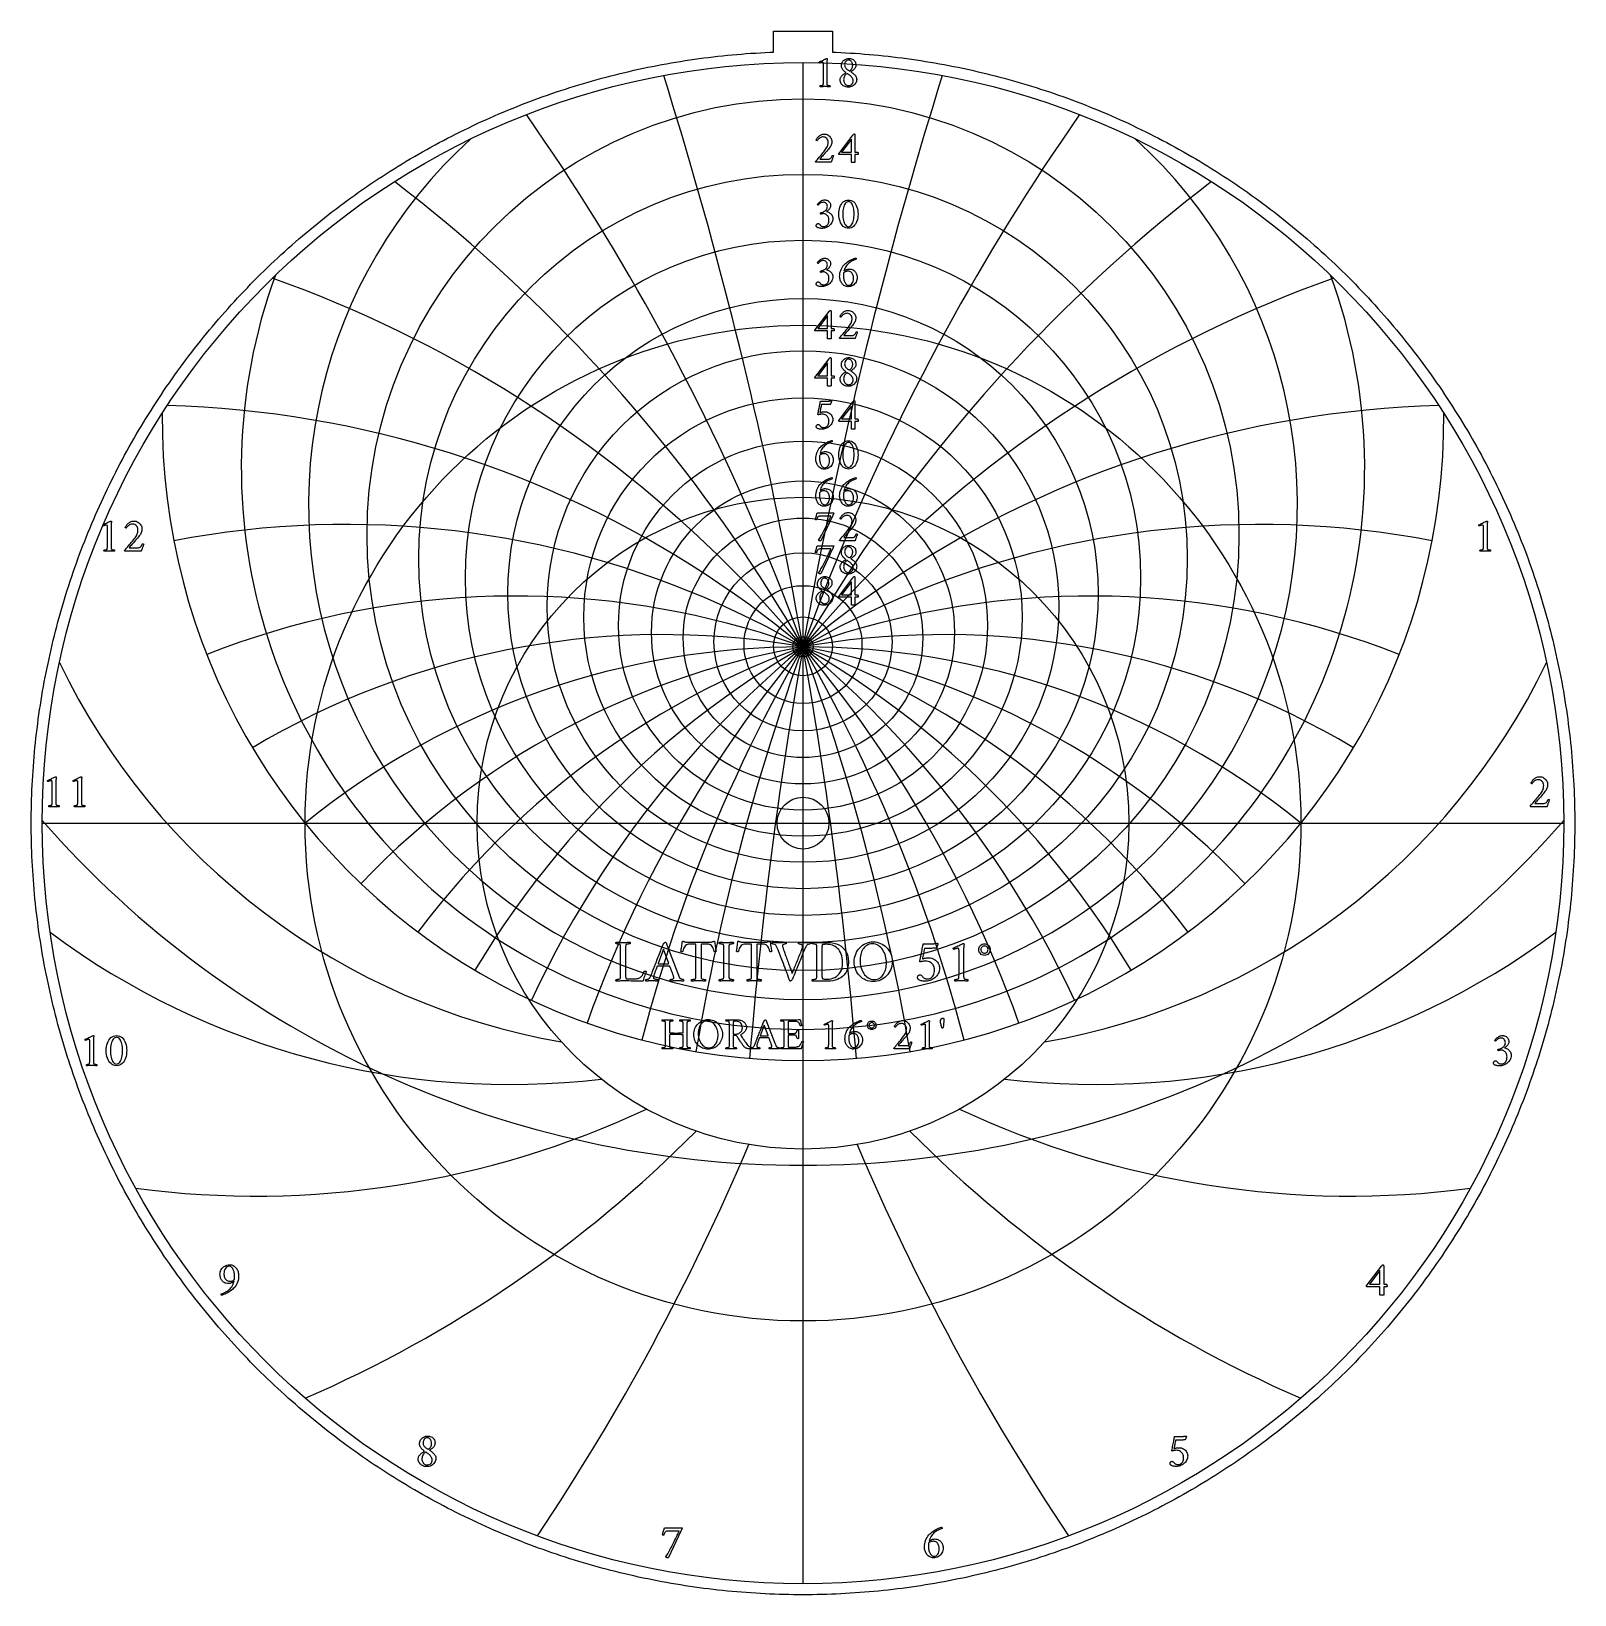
# Model space of a CAD drawing. Header units: millimetres. Extents: x -71 to 71, y -71 to 73.
import ezdxf

# ---------------------------------------------------------------- set-up
doc = ezdxf.new("R2010")
doc.units = ezdxf.units.MM
for name, color, linetype in [('CUT_INNER', 6, 'Continuous'), ('CUT_OUTER', 1, 'Continuous'), ('ENGRAVE', 7, 'Continuous'), ('ENGRAVE_FINE', 8, 'Continuous'), ('TEXT', 5, 'Continuous')]:
    doc.layers.add(name, color=color, linetype=linetype)

msp = doc.modelspace()

# ---------------------------------------------------------------- linework, layer by layer
at = {"layer": 'CUT_INNER'}
msp.add_circle((0, 0), 2.39, dxfattribs=at)
at = {"layer": 'CUT_OUTER'}
msp.add_lwpolyline([(71.2187, -0.437), (71.2146, -0.874), (71.2079, -1.3109), (71.1985, -1.7478), (71.1865, -2.1847), (71.1717, -2.6214), (71.1543, -3.0581), (71.1342, -3.4946), (71.1114, -3.931), (71.086, -4.3673), (71.0578, -4.8034), (71.027, -5.2393), (70.9935, -5.675), (70.9574, -6.1105), (70.9186, -6.5458), (70.8771, -6.9808), (70.8329, -7.4155), (70.7861, -7.85), (70.7366, -8.2842), (70.6844, -8.7181), (70.6296, -9.1516), (70.5721, -9.5848), (70.5119, -10.0177), (70.4492, -10.4501), (70.3837, -10.8822), (70.3156, -11.3139), (70.2449, -11.7451), (70.1715, -12.1759), (70.0954, -12.6062), (70.0168, -13.0361), (69.9355, -13.4655), (69.8515, -13.8943), (69.765, -14.3227), (69.6758, -14.7505), (69.5839, -15.1777), (69.4895, -15.6044), (69.3925, -16.0305), (69.2928, -16.456), (69.1905, -16.8808), (69.0856, -17.305), (68.9781, -17.7286), (68.8681, -18.1515), (68.7554, -18.5738), (68.6401, -18.9953), (68.5223, -19.4161), (68.4019, -19.8362), (68.2789, -20.2555), (68.1533, -20.6741), (68.0252, -21.0919), (67.8945, -21.5089), (67.7612, -21.9251), (67.6254, -22.3404), (67.487, -22.7549), (67.3462, -23.1686), (67.2027, -23.5814), (67.0568, -23.9933), (66.9083, -24.4043), (66.7573, -24.8144), (66.6038, -25.2235), (66.4477, -25.6317), (66.2892, -26.039), (66.1282, -26.4452), (65.9647, -26.8505), (65.7987, -27.2547), (65.6302, -27.6579), (65.4593, -28.0601), (65.2859, -28.4612), (65.11, -28.8613), (64.9317, -29.2603), (64.7509, -29.6581), (64.5677, -30.0549), (64.3821, -30.4505), (64.1941, -30.8449), (64.0036, -31.2382), (63.8107, -31.6304), (63.6154, -32.0213), (63.4178, -32.4111), (63.2177, -32.7996), (63.0152, -33.1868), (62.8104, -33.5729), (62.6033, -33.9576), (62.3937, -34.3411), (62.1818, -34.7233), (61.9676, -35.1042), (61.751, -35.4838), (61.5321, -35.862), (61.3109, -36.2389), (61.0874, -36.6144), (60.8616, -36.9885), (60.6335, -37.3613), (60.4031, -37.7326), (60.1705, -38.1025), (59.9355, -38.471), (59.6984, -38.838), (59.4589, -39.2036), (59.2173, -39.5677), (58.9734, -39.9303), (58.7273, -40.2914), (58.4789, -40.651), (58.2284, -41.0091), (57.9757, -41.3656), (57.7208, -41.7205), (57.4637, -42.0739), (57.2044, -42.4257), (56.943, -42.7759), (56.6795, -43.1245), (56.4138, -43.4715), (56.146, -43.8168), (55.8761, -44.1605), (55.6041, -44.5025), (55.33, -44.8428), (55.0538, -45.1815), (54.7755, -45.5184), (54.4952, -45.8537), (54.2128, -46.1872), (53.9284, -46.519), (53.642, -46.849), (53.3535, -47.1773), (53.063, -47.5037), (52.7705, -47.8284), (52.4761, -48.1513), (52.1796, -48.4724), (51.8812, -48.7917), (51.5809, -49.1091), (51.2786, -49.4246), (50.9743, -49.7384), (50.6682, -50.0502), (50.3601, -50.3601), (50.0502, -50.6682), (49.7384, -50.9743), (49.4246, -51.2786), (49.1091, -51.5809), (48.7917, -51.8812), (48.4724, -52.1796), (48.1513, -52.4761), (47.8284, -52.7705), (47.5037, -53.063), (47.1773, -53.3535), (46.849, -53.642), (46.519, -53.9284), (46.1872, -54.2128), (45.8537, -54.4952), (45.5184, -54.7755), (45.1815, -55.0538), (44.8428, -55.33), (44.5025, -55.6041), (44.1605, -55.8761), (43.8168, -56.146), (43.4715, -56.4138), (43.1245, -56.6795), (42.7759, -56.943), (42.4257, -57.2044), (42.0739, -57.4637), (41.7205, -57.7208), (41.3656, -57.9757), (41.0091, -58.2284), (40.651, -58.4789), (40.2914, -58.7273), (39.9303, -58.9734), (39.5677, -59.2173), (39.2036, -59.4589), (38.838, -59.6984), (38.471, -59.9355), (38.1025, -60.1705), (37.7326, -60.4031), (37.3613, -60.6335), (36.9885, -60.8616), (36.6144, -61.0874), (36.2389, -61.3109), (35.862, -61.5321), (35.4838, -61.751), (35.1042, -61.9676), (34.7233, -62.1818), (34.3411, -62.3937), (33.9576, -62.6033), (33.5729, -62.8104), (33.1868, -63.0152), (32.7996, -63.2177), (32.4111, -63.4178), (32.0213, -63.6154), (31.6304, -63.8107), (31.2382, -64.0036), (30.8449, -64.1941), (30.4505, -64.3821), (30.0549, -64.5677), (29.6581, -64.7509), (29.2603, -64.9317), (28.8613, -65.11), (28.4612, -65.2859), (28.0601, -65.4593), (27.6579, -65.6302), (27.2547, -65.7987), (26.8505, -65.9647), (26.4452, -66.1282), (26.039, -66.2892), (25.6317, -66.4477), (25.2235, -66.6038), (24.8144, -66.7573), (24.4043, -66.9083), (23.9933, -67.0568), (23.5814, -67.2027), (23.1686, -67.3462), (22.7549, -67.487), (22.3404, -67.6254), (21.9251, -67.7612), (21.5089, -67.8945), (21.0919, -68.0252), (20.6741, -68.1533), (20.2555, -68.2789), (19.8362, -68.4019), (19.4161, -68.5223), (18.9953, -68.6401), (18.5738, -68.7554), (18.1515, -68.8681), (17.7286, -68.9781), (17.305, -69.0856), (16.8808, -69.1905), (16.456, -69.2928), (16.0305, -69.3925), (15.6044, -69.4895), (15.1777, -69.5839), (14.7505, -69.6758), (14.3227, -69.765), (13.8943, -69.8515), (13.4655, -69.9355), (13.0361, -70.0168), (12.6062, -70.0954), (12.1759, -70.1715), (11.7451, -70.2449), (11.3139, -70.3156), (10.8822, -70.3837), (10.4501, -70.4492), (10.0177, -70.5119), (9.5848, -70.5721), (9.1516, -70.6296), (8.7181, -70.6844), (8.2842, -70.7366), (7.85, -70.7861), (7.4155, -70.8329), (6.9808, -70.8771), (6.5458, -70.9186), (6.1105, -70.9574), (5.675, -70.9935), (5.2393, -71.027), (4.8034, -71.0578), (4.3673, -71.086), (3.931, -71.1114), (3.4946, -71.1342), (3.0581, -71.1543), (2.6214, -71.1717), (2.1847, -71.1865), (1.7478, -71.1985), (1.3109, -71.2079), (0.874, -71.2146), (0.437, -71.2187), (0, -71.22), (-0.437, -71.2187), (-0.874, -71.2146), (-1.3109, -71.2079), (-1.7478, -71.1985), (-2.1847, -71.1865), (-2.6214, -71.1717), (-3.0581, -71.1543), (-3.4946, -71.1342), (-3.931, -71.1114), (-4.3673, -71.086), (-4.8034, -71.0578), (-5.2393, -71.027), (-5.675, -70.9935), (-6.1105, -70.9574), (-6.5458, -70.9186), (-6.9808, -70.8771), (-7.4155, -70.8329), (-7.85, -70.7861), (-8.2842, -70.7366), (-8.7181, -70.6844), (-9.1516, -70.6296), (-9.5848, -70.5721), (-10.0177, -70.5119), (-10.4501, -70.4492), (-10.8822, -70.3837), (-11.3139, -70.3156), (-11.7451, -70.2449), (-12.1759, -70.1715), (-12.6062, -70.0954), (-13.0361, -70.0168), (-13.4655, -69.9355), (-13.8943, -69.8515), (-14.3227, -69.765), (-14.7505, -69.6758), (-15.1777, -69.5839), (-15.6044, -69.4895), (-16.0305, -69.3925), (-16.456, -69.2928), (-16.8808, -69.1905), (-17.305, -69.0856), (-17.7286, -68.9781), (-18.1515, -68.8681), (-18.5738, -68.7554), (-18.9953, -68.6401), (-19.4161, -68.5223), (-19.8362, -68.4019), (-20.2555, -68.2789), (-20.6741, -68.1533), (-21.0919, -68.0252), (-21.5089, -67.8945), (-21.9251, -67.7612), (-22.3404, -67.6254), (-22.7549, -67.487), (-23.1686, -67.3462), (-23.5814, -67.2027), (-23.9933, -67.0568), (-24.4043, -66.9083), (-24.8144, -66.7573), (-25.2235, -66.6038), (-25.6317, -66.4477), (-26.039, -66.2892), (-26.4452, -66.1282), (-26.8505, -65.9647), (-27.2547, -65.7987), (-27.6579, -65.6302), (-28.0601, -65.4593), (-28.4612, -65.2859), (-28.8613, -65.11), (-29.2603, -64.9317), (-29.6581, -64.7509), (-30.0549, -64.5677), (-30.4505, -64.3821), (-30.8449, -64.1941), (-31.2382, -64.0036), (-31.6304, -63.8107), (-32.0213, -63.6154), (-32.4111, -63.4178), (-32.7996, -63.2177), (-33.1868, -63.0152), (-33.5729, -62.8104), (-33.9576, -62.6033), (-34.3411, -62.3937), (-34.7233, -62.1818), (-35.1042, -61.9676), (-35.4838, -61.751), (-35.862, -61.5321), (-36.2389, -61.3109), (-36.6144, -61.0874), (-36.9885, -60.8616), (-37.3613, -60.6335), (-37.7326, -60.4031), (-38.1025, -60.1705), (-38.471, -59.9355), (-38.838, -59.6984), (-39.2036, -59.4589), (-39.5677, -59.2173), (-39.9303, -58.9734), (-40.2914, -58.7273), (-40.651, -58.4789), (-41.0091, -58.2284), (-41.3656, -57.9757), (-41.7205, -57.7208), (-42.0739, -57.4637), (-42.4257, -57.2044), (-42.7759, -56.943), (-43.1245, -56.6795), (-43.4715, -56.4138), (-43.8168, -56.146), (-44.1605, -55.8761), (-44.5025, -55.6041), (-44.8428, -55.33), (-45.1815, -55.0538), (-45.5184, -54.7755), (-45.8537, -54.4952), (-46.1872, -54.2128), (-46.519, -53.9284), (-46.849, -53.642), (-47.1773, -53.3535), (-47.5037, -53.063), (-47.8284, -52.7705), (-48.1513, -52.4761), (-48.4724, -52.1796), (-48.7917, -51.8812), (-49.1091, -51.5809), (-49.4246, -51.2786), (-49.7384, -50.9743), (-50.0502, -50.6682), (-50.3601, -50.3601), (-50.6682, -50.0502), (-50.9743, -49.7384), (-51.2786, -49.4246), (-51.5809, -49.1091), (-51.8812, -48.7917), (-52.1796, -48.4724), (-52.4761, -48.1513), (-52.7705, -47.8284), (-53.063, -47.5037), (-53.3535, -47.1773), (-53.642, -46.849), (-53.9284, -46.519), (-54.2128, -46.1872), (-54.4952, -45.8537), (-54.7755, -45.5184), (-55.0538, -45.1815), (-55.33, -44.8428), (-55.6041, -44.5025), (-55.8761, -44.1605), (-56.146, -43.8168), (-56.4138, -43.4715), (-56.6795, -43.1245), (-56.943, -42.7759), (-57.2044, -42.4257), (-57.4637, -42.0739), (-57.7208, -41.7205), (-57.9757, -41.3656), (-58.2284, -41.0091), (-58.4789, -40.651), (-58.7273, -40.2914), (-58.9734, -39.9303), (-59.2173, -39.5677), (-59.4589, -39.2036), (-59.6984, -38.838), (-59.9355, -38.471), (-60.1705, -38.1025), (-60.4031, -37.7326), (-60.6335, -37.3613), (-60.8616, -36.9885), (-61.0874, -36.6144), (-61.3109, -36.2389), (-61.5321, -35.862), (-61.751, -35.4838), (-61.9676, -35.1042), (-62.1818, -34.7233), (-62.3937, -34.3411), (-62.6033, -33.9576), (-62.8104, -33.5729), (-63.0152, -33.1868), (-63.2177, -32.7996), (-63.4178, -32.4111), (-63.6154, -32.0213), (-63.8107, -31.6304), (-64.0036, -31.2382), (-64.1941, -30.8449), (-64.3821, -30.4505), (-64.5677, -30.0549), (-64.7509, -29.6581), (-64.9317, -29.2603), (-65.11, -28.8613), (-65.2859, -28.4612), (-65.4593, -28.0601), (-65.6302, -27.6579), (-65.7987, -27.2547), (-65.9647, -26.8505), (-66.1282, -26.4452), (-66.2892, -26.039), (-66.4477, -25.6317), (-66.6038, -25.2235), (-66.7573, -24.8144), (-66.9083, -24.4043), (-67.0568, -23.9933), (-67.2027, -23.5814), (-67.3462, -23.1686), (-67.487, -22.7549), (-67.6254, -22.3404), (-67.7612, -21.9251), (-67.8945, -21.5089), (-68.0252, -21.0919), (-68.1533, -20.6741), (-68.2789, -20.2555), (-68.4019, -19.8362), (-68.5223, -19.4161), (-68.6401, -18.9953), (-68.7554, -18.5738), (-68.8681, -18.1515), (-68.9781, -17.7286), (-69.0856, -17.305), (-69.1905, -16.8808), (-69.2928, -16.456), (-69.3925, -16.0305), (-69.4895, -15.6044), (-69.5839, -15.1777), (-69.6758, -14.7505), (-69.765, -14.3227), (-69.8515, -13.8943), (-69.9355, -13.4655), (-70.0168, -13.0361), (-70.0954, -12.6062), (-70.1715, -12.1759), (-70.2449, -11.7451), (-70.3156, -11.3139), (-70.3837, -10.8822), (-70.4492, -10.4501), (-70.5119, -10.0177), (-70.5721, -9.5848), (-70.6296, -9.1516), (-70.6844, -8.7181), (-70.7366, -8.2842), (-70.7861, -7.85), (-70.8329, -7.4155), (-70.8771, -6.9808), (-70.9186, -6.5458), (-70.9574, -6.1105), (-70.9935, -5.675), (-71.027, -5.2393), (-71.0578, -4.8034), (-71.086, -4.3673), (-71.1114, -3.931), (-71.1342, -3.4946), (-71.1543, -3.0581), (-71.1717, -2.6214), (-71.1865, -2.1847), (-71.1985, -1.7478), (-71.2079, -1.3109), (-71.2146, -0.874), (-71.2187, -0.437), (-71.22, 0), (-71.2187, 0.437), (-71.2146, 0.874), (-71.2079, 1.3109), (-71.1985, 1.7478), (-71.1865, 2.1847), (-71.1717, 2.6214), (-71.1543, 3.0581), (-71.1342, 3.4946), (-71.1114, 3.931), (-71.086, 4.3673), (-71.0578, 4.8034), (-71.027, 5.2393), (-70.9935, 5.675), (-70.9574, 6.1105), (-70.9186, 6.5458), (-70.8771, 6.9808), (-70.8329, 7.4155), (-70.7861, 7.85), (-70.7366, 8.2842), (-70.6844, 8.7181), (-70.6296, 9.1516), (-70.5721, 9.5848), (-70.5119, 10.0177), (-70.4492, 10.4501), (-70.3837, 10.8822), (-70.3156, 11.3139), (-70.2449, 11.7451), (-70.1715, 12.1759), (-70.0954, 12.6062), (-70.0168, 13.0361), (-69.9355, 13.4655), (-69.8515, 13.8943), (-69.765, 14.3227), (-69.6758, 14.7505), (-69.5839, 15.1777), (-69.4895, 15.6044), (-69.3925, 16.0305), (-69.2928, 16.456), (-69.1905, 16.8808), (-69.0856, 17.305), (-68.9781, 17.7286), (-68.8681, 18.1515), (-68.7554, 18.5738), (-68.6401, 18.9953), (-68.5223, 19.4161), (-68.4019, 19.8362), (-68.2789, 20.2555), (-68.1533, 20.6741), (-68.0252, 21.0919), (-67.8945, 21.5089), (-67.7612, 21.9251), (-67.6254, 22.3404), (-67.487, 22.7549), (-67.3462, 23.1686), (-67.2027, 23.5814), (-67.0568, 23.9933), (-66.9083, 24.4043), (-66.7573, 24.8144), (-66.6038, 25.2235), (-66.4477, 25.6317), (-66.2892, 26.039), (-66.1282, 26.4452), (-65.9647, 26.8505), (-65.7987, 27.2547), (-65.6302, 27.6579), (-65.4593, 28.0601), (-65.2859, 28.4612), (-65.11, 28.8613), (-64.9317, 29.2603), (-64.7509, 29.6581), (-64.5677, 30.0549), (-64.3821, 30.4505), (-64.1941, 30.8449), (-64.0036, 31.2382), (-63.8107, 31.6304), (-63.6154, 32.0213), (-63.4178, 32.4111), (-63.2177, 32.7996), (-63.0152, 33.1868), (-62.8104, 33.5729), (-62.6033, 33.9576), (-62.3937, 34.3411), (-62.1818, 34.7233), (-61.9676, 35.1042), (-61.751, 35.4838), (-61.5321, 35.862), (-61.3109, 36.2389), (-61.0874, 36.6144), (-60.8616, 36.9885), (-60.6335, 37.3613), (-60.4031, 37.7326), (-60.1705, 38.1025), (-59.9355, 38.471), (-59.6984, 38.838), (-59.4589, 39.2036), (-59.2173, 39.5677), (-58.9734, 39.9303), (-58.7273, 40.2914), (-58.4789, 40.651), (-58.2284, 41.0091), (-57.9757, 41.3656), (-57.7208, 41.7205), (-57.4637, 42.0739), (-57.2044, 42.4257), (-56.943, 42.7759), (-56.6795, 43.1245), (-56.4138, 43.4715), (-56.146, 43.8168), (-55.8761, 44.1605), (-55.6041, 44.5025), (-55.33, 44.8428), (-55.0538, 45.1815), (-54.7755, 45.5184), (-54.4952, 45.8537), (-54.2128, 46.1872), (-53.9284, 46.519), (-53.642, 46.849), (-53.3535, 47.1773), (-53.063, 47.5037), (-52.7705, 47.8284), (-52.4761, 48.1513), (-52.1796, 48.4724), (-51.8812, 48.7917), (-51.5809, 49.1091), (-51.2786, 49.4246), (-50.9743, 49.7384), (-50.6682, 50.0502), (-50.3601, 50.3601), (-50.0502, 50.6682), (-49.7384, 50.9743), (-49.4246, 51.2786), (-49.1091, 51.5809), (-48.7917, 51.8812), (-48.4724, 52.1796), (-48.1513, 52.4761), (-47.8284, 52.7705), (-47.5037, 53.063), (-47.1773, 53.3535), (-46.849, 53.642), (-46.519, 53.9284), (-46.1872, 54.2128), (-45.8537, 54.4952), (-45.5184, 54.7755), (-45.1815, 55.0538), (-44.8428, 55.33), (-44.5025, 55.6041), (-44.1605, 55.8761), (-43.8168, 56.146), (-43.4715, 56.4138), (-43.1245, 56.6795), (-42.7759, 56.943), (-42.4257, 57.2044), (-42.0739, 57.4637), (-41.7205, 57.7208), (-41.3656, 57.9757), (-41.0091, 58.2284), (-40.651, 58.4789), (-40.2914, 58.7273), (-39.9303, 58.9734), (-39.5677, 59.2173), (-39.2036, 59.4589), (-38.838, 59.6984), (-38.471, 59.9355), (-38.1025, 60.1705), (-37.7326, 60.4031), (-37.3613, 60.6335), (-36.9885, 60.8616), (-36.6144, 61.0874), (-36.2389, 61.3109), (-35.862, 61.5321), (-35.4838, 61.751), (-35.1042, 61.9676), (-34.7233, 62.1818), (-34.3411, 62.3937), (-33.9576, 62.6033), (-33.5729, 62.8104), (-33.1868, 63.0152), (-32.7996, 63.2177), (-32.4111, 63.4178), (-32.0213, 63.6154), (-31.6304, 63.8107), (-31.2382, 64.0036), (-30.8449, 64.1941), (-30.4505, 64.3821), (-30.0549, 64.5677), (-29.6581, 64.7509), (-29.2603, 64.9317), (-28.8613, 65.11), (-28.4612, 65.2859), (-28.0601, 65.4593), (-27.6579, 65.6302), (-27.2547, 65.7987), (-26.8505, 65.9647), (-26.4452, 66.1282), (-26.039, 66.2892), (-25.6317, 66.4477), (-25.2235, 66.6038), (-24.8144, 66.7573), (-24.4043, 66.9083), (-23.9933, 67.0568), (-23.5814, 67.2027), (-23.1686, 67.3462), (-22.7549, 67.487), (-22.3404, 67.6254), (-21.9251, 67.7612), (-21.5089, 67.8945), (-21.0919, 68.0252), (-20.6741, 68.1533), (-20.2555, 68.2789), (-19.8362, 68.4019), (-19.4161, 68.5223), (-18.9953, 68.6401), (-18.5738, 68.7554), (-18.1515, 68.8681), (-17.7286, 68.9781), (-17.305, 69.0856), (-16.8808, 69.1905), (-16.456, 69.2928), (-16.0305, 69.3925), (-15.6044, 69.4895), (-15.1777, 69.5839), (-14.7505, 69.6758), (-14.3227, 69.765), (-13.8943, 69.8515), (-13.4655, 69.9355), (-13.0361, 70.0168), (-12.6062, 70.0954), (-12.1759, 70.1715), (-11.7451, 70.2449), (-11.3139, 70.3156), (-10.8822, 70.3837), (-10.4501, 70.4492), (-10.0177, 70.5119), (-9.5848, 70.5721), (-9.1516, 70.6296), (-8.7181, 70.6844), (-8.2842, 70.7366), (-7.85, 70.7861), (-7.4155, 70.8329), (-6.9808, 70.8771), (-6.5458, 70.9186), (-6.1105, 70.9574), (-5.675, 70.9935), (-5.2393, 71.027), (-4.8034, 71.0578), (-4.3673, 71.086), (-3.931, 71.1114), (-3.4946, 71.1342), (-3.0581, 71.1543), (-2.73, 71.1674), (-2.73, 73.092), (2.73, 73.092), (2.73, 71.1674), (3.0581, 71.1543), (3.4946, 71.1342), (3.931, 71.1114), (4.3673, 71.086), (4.8034, 71.0578), (5.2393, 71.027), (5.675, 70.9935), (6.1105, 70.9574), (6.5458, 70.9186), (6.9808, 70.8771), (7.4155, 70.8329), (7.85, 70.7861), (8.2842, 70.7366), (8.7181, 70.6844), (9.1516, 70.6296), (9.5848, 70.5721), (10.0177, 70.5119), (10.4501, 70.4492), (10.8822, 70.3837), (11.3139, 70.3156), (11.7451, 70.2449), (12.1759, 70.1715), (12.6062, 70.0954), (13.0361, 70.0168), (13.4655, 69.9355), (13.8943, 69.8515), (14.3227, 69.765), (14.7505, 69.6758), (15.1777, 69.5839), (15.6044, 69.4895), (16.0305, 69.3925), (16.456, 69.2928), (16.8808, 69.1905), (17.305, 69.0856), (17.7286, 68.9781), (18.1515, 68.8681), (18.5738, 68.7554), (18.9953, 68.6401), (19.4161, 68.5223), (19.8362, 68.4019), (20.2555, 68.2789), (20.6741, 68.1533), (21.0919, 68.0252), (21.5089, 67.8945), (21.9251, 67.7612), (22.3404, 67.6254), (22.7549, 67.487), (23.1686, 67.3462), (23.5814, 67.2027), (23.9933, 67.0568), (24.4043, 66.9083), (24.8144, 66.7573), (25.2235, 66.6038), (25.6317, 66.4477), (26.039, 66.2892), (26.4452, 66.1282), (26.8505, 65.9647), (27.2547, 65.7987), (27.6579, 65.6302), (28.0601, 65.4593), (28.4612, 65.2859), (28.8613, 65.11), (29.2603, 64.9317), (29.6581, 64.7509), (30.0549, 64.5677), (30.4505, 64.3821), (30.8449, 64.1941), (31.2382, 64.0036), (31.6304, 63.8107), (32.0213, 63.6154), (32.4111, 63.4178), (32.7996, 63.2177), (33.1868, 63.0152), (33.5729, 62.8104), (33.9576, 62.6033), (34.3411, 62.3937), (34.7233, 62.1818), (35.1042, 61.9676), (35.4838, 61.751), (35.862, 61.5321), (36.2389, 61.3109), (36.6144, 61.0874), (36.9885, 60.8616), (37.3613, 60.6335), (37.7326, 60.4031), (38.1025, 60.1705), (38.471, 59.9355), (38.838, 59.6984), (39.2036, 59.4589), (39.5677, 59.2173), (39.9303, 58.9734), (40.2914, 58.7273), (40.651, 58.4789), (41.0091, 58.2284), (41.3656, 57.9757), (41.7205, 57.7208), (42.0739, 57.4637), (42.4257, 57.2044), (42.7759, 56.943), (43.1245, 56.6795), (43.4715, 56.4138), (43.8168, 56.146), (44.1605, 55.8761), (44.5025, 55.6041), (44.8428, 55.33), (45.1815, 55.0538), (45.5184, 54.7755), (45.8537, 54.4952), (46.1872, 54.2128), (46.519, 53.9284), (46.849, 53.642), (47.1773, 53.3535), (47.5037, 53.063), (47.8284, 52.7705), (48.1513, 52.4761), (48.4724, 52.1796), (48.7917, 51.8812), (49.1091, 51.5809), (49.4246, 51.2786), (49.7384, 50.9743), (50.0502, 50.6682), (50.3601, 50.3601), (50.6682, 50.0502), (50.9743, 49.7384), (51.2786, 49.4246), (51.5809, 49.1091), (51.8812, 48.7917), (52.1796, 48.4724), (52.4761, 48.1513), (52.7705, 47.8284), (53.063, 47.5037), (53.3535, 47.1773), (53.642, 46.849), (53.9284, 46.519), (54.2128, 46.1872), (54.4952, 45.8537), (54.7755, 45.5184), (55.0538, 45.1815), (55.33, 44.8428), (55.6041, 44.5025), (55.8761, 44.1605), (56.146, 43.8168), (56.4138, 43.4715), (56.6795, 43.1245), (56.943, 42.7759), (57.2044, 42.4257), (57.4637, 42.0739), (57.7208, 41.7205), (57.9757, 41.3656), (58.2284, 41.0091), (58.4789, 40.651), (58.7273, 40.2914), (58.9734, 39.9303), (59.2173, 39.5677), (59.4589, 39.2036), (59.6984, 38.838), (59.9355, 38.471), (60.1705, 38.1025), (60.4031, 37.7326), (60.6335, 37.3613), (60.8616, 36.9885), (61.0874, 36.6144), (61.3109, 36.2389), (61.5321, 35.862), (61.751, 35.4838), (61.9676, 35.1042), (62.1818, 34.7233), (62.3937, 34.3411), (62.6033, 33.9576), (62.8104, 33.5729), (63.0152, 33.1868), (63.2177, 32.7996), (63.4178, 32.4111), (63.6154, 32.0213), (63.8107, 31.6304), (64.0036, 31.2382), (64.1941, 30.8449), (64.3821, 30.4505), (64.5677, 30.0549), (64.7509, 29.6581), (64.9317, 29.2603), (65.11, 28.8613), (65.2859, 28.4612), (65.4593, 28.0601), (65.6302, 27.6579), (65.7987, 27.2547), (65.9647, 26.8505), (66.1282, 26.4452), (66.2892, 26.039), (66.4477, 25.6317), (66.6038, 25.2235), (66.7573, 24.8144), (66.9083, 24.4043), (67.0568, 23.9933), (67.2027, 23.5814), (67.3462, 23.1686), (67.487, 22.7549), (67.6254, 22.3404), (67.7612, 21.9251), (67.8945, 21.5089), (68.0252, 21.0919), (68.1533, 20.6741), (68.2789, 20.2555), (68.4019, 19.8362), (68.5223, 19.4161), (68.6401, 18.9953), (68.7554, 18.5738), (68.8681, 18.1515), (68.9781, 17.7286), (69.0856, 17.305), (69.1905, 16.8808), (69.2928, 16.456), (69.3925, 16.0305), (69.4895, 15.6044), (69.5839, 15.1777), (69.6758, 14.7505), (69.765, 14.3227), (69.8515, 13.8943), (69.9355, 13.4655), (70.0168, 13.0361), (70.0954, 12.6062), (70.1715, 12.1759), (70.2449, 11.7451), (70.3156, 11.3139), (70.3837, 10.8822), (70.4492, 10.4501), (70.5119, 10.0177), (70.5721, 9.5848), (70.6296, 9.1516), (70.6844, 8.7181), (70.7366, 8.2842), (70.7861, 7.85), (70.8329, 7.4155), (70.8771, 6.9808), (70.9186, 6.5458), (70.9574, 6.1105), (70.9935, 5.675), (71.027, 5.2393), (71.0578, 4.8034), (71.086, 4.3673), (71.1114, 3.931), (71.1342, 3.4946), (71.1543, 3.0581), (71.1717, 2.6214), (71.1865, 2.1847), (71.1985, 1.7478), (71.2079, 1.3109), (71.2146, 0.874), (71.2187, 0.437), (71.22, 0)], close=True, dxfattribs=at)
at = {"layer": 'ENGRAVE'}
for points in [[(0, -70.2), (0, 70.2)], [(-70.2, 0), (70.2, 0)], [(0, -70.2), (0, -30.0798)]]:
    msp.add_lwpolyline(points, dxfattribs=at)
for centre, radius in [((0, 0), 70.2), ((0, 26.6246), 40.2362), ((0, 24.427), 35.4591), ((0, 22.6432), 31.1599), ((0, 21.1869), 27.2366), ((0, 0), 45.9522), ((0, 19.9952), 23.6118), ((0, 19.0218), 20.2251), ((0, 18.2318), 17.0285), ((0, 17.5993), 13.9828), ((0, 0), 30.0798), ((0, 17.1046), 11.0549), ((0, 16.7334), 8.2166), ((0, 16.4751), 5.443), ((0, 16.3228), 2.7112), ((0, 16.2725), 0.936)]:
    msp.add_circle(centre, radius, dxfattribs=at)
for centre, radius, start, end in [((0, 29.3573), 45.6298, 132.219432, 47.780568), ((0, 32.7997), 51.8337, 159.954591, 20.045409), ((0, 37.2113), 59.1294, 179.387133, 0.612867), ((0, -56.7462), 73.0187, 51, 129), ((0, -56.7462), 73.0187, 51, 129), ((-11.3645, 42.4127), 63.5578, 205.733875, 260.102895), ((11.3645, 42.4127), 63.5578, 279.897105, 334.266125), ((-27.0703, 46.8871), 71.0127, 233.336387, 276.831602), ((27.0703, 46.8871), 71.0127, 263.168398, 306.663613), ((-50.5068, 50.5068), 84.9322, 262.507277, 295.128689), ((50.5068, 50.5068), 84.9322, 244.871311, 277.492723), ((-92.0905, 53.1685), 115.8411, 293.478679, 315.226287), ((92.0905, 53.1685), 115.8411, 224.773713, 246.521321), ((-204.5031, 54.7964), 216.6466, 326.181449, 337.055252), ((204.5031, 54.7964), 216.6466, 202.944748, 213.818551)]:
    msp.add_arc(centre, radius, start, end, dxfattribs=at)
at = {"layer": 'ENGRAVE_FINE'}
for centre, radius, start, end in [((-414.1098, -56.7462), 420.4981, 4.779127, 17.401802), ((-414.1098, -56.7462), 420.4981, 4.779127, 17.401802), ((414.1098, -56.7462), 420.4981, 162.598198, 175.220873), ((414.1098, -56.7462), 420.4981, 162.598198, 175.220873), ((-200.6173, -56.7462), 213.4925, 9.614941, 34.898449), ((-200.6173, -56.7462), 213.4925, 9.614941, 34.898449), ((200.6173, -56.7462), 213.4925, 145.101551, 170.385059), ((200.6173, -56.7462), 213.4925, 145.101551, 170.385059), ((-126.4722, -56.7462), 146.0375, 14.56643, 52.566013), ((-126.4722, -56.7462), 146.0375, 14.56643, 52.566013), ((126.4722, -56.7462), 146.0375, 127.433987, 165.43357), ((126.4722, -56.7462), 146.0375, 127.433987, 165.43357), ((-87.0203, -56.7462), 113.597, 19.697338, 70.43411), ((-87.0203, -56.7462), 113.597, 19.697338, 70.43411), ((87.0203, -56.7462), 113.597, 109.56589, 160.302662), ((87.0203, -56.7462), 113.597, 109.56589, 160.302662), ((-61.27, -56.7462), 95.3192, 25.078922, 88.440652), ((-61.27, -56.7462), 95.3192, 25.078922, 88.440652), ((61.27, -56.7462), 95.3192, 91.559348, 154.921078), ((61.27, -56.7462), 95.3192, 91.559348, 154.921078), ((-42.1574, -56.7462), 84.3148, 30.79319, 100.876652), ((-42.1574, -56.7462), 84.3148, 30.79319, 100.876652), ((42.1574, -56.7462), 84.3148, 79.123348, 149.20681), ((42.1574, -56.7462), 84.3148, 79.123348, 149.20681), ((-26.5766, -56.7462), 77.7049, 36.936769, 111.475271), ((-26.5766, -56.7462), 77.7049, 36.936769, 111.475271), ((26.5766, -56.7462), 77.7049, 68.524729, 143.063231), ((26.5766, -56.7462), 77.7049, 68.524729, 143.063231), ((-12.8752, -56.7462), 74.1452, 43.625537, 120.768969), ((-12.8752, -56.7462), 74.1452, 43.625537, 120.768969), ((12.8752, -56.7462), 74.1452, 59.231031, 136.374463), ((12.8752, -56.7462), 74.1452, 59.231031, 136.374463), ((0, 61.7749), 93.357, 221.240592, 318.759408)]:
    msp.add_arc(centre, radius, start, end, dxfattribs=at)
at = {"layer": 'TEXT'}
for points in [[(1.8807, 68.4454), (1.8807, 70.0853), (1.8795, 70.1255), (1.876, 70.1589), (1.8702, 70.1857), (1.862, 70.2056), (1.851, 70.2202), (1.8366, 70.2306), (1.8188, 70.2368), (1.7976, 70.2389), (1.7717, 70.2369), (1.7395, 70.2311), (1.7011, 70.2213), (1.6565, 70.2077), (1.6116, 70.1928), (1.5724, 70.1792), (1.539, 70.1669), (1.5112, 70.1558), (1.4948, 70.1711), (1.4832, 70.188), (1.4762, 70.2064), (1.4738, 70.2264), (1.4738, 70.2267), (1.4738, 70.2274), (1.4738, 70.2287), (1.4738, 70.2306), (1.4743, 70.2381), (1.4759, 70.2441), (1.4785, 70.2485), (1.4821, 70.2513), (1.5648, 70.2888), (1.6466, 70.3266), (1.7277, 70.3646), (1.808, 70.4028), (1.8846, 70.4396), (1.9544, 70.4729), (2.0174, 70.5029), (2.0737, 70.5295), (2.1203, 70.5513), (2.1542, 70.5668), (2.1753, 70.5762), (2.1837, 70.5793), (2.1921, 70.5793), (2.2017, 70.5777), (2.2097, 70.5731), (2.2162, 70.5653), (2.2211, 70.5544), (2.225, 70.5424), (2.2284, 70.5315), (2.2312, 70.5217), (2.2336, 70.5129), (2.2325, 70.5065), (2.2294, 70.4874), (2.2242, 70.4557), (2.217, 70.4112), (2.2097, 70.355), (2.2045, 70.2882), (2.2014, 70.2107), (2.2004, 70.1226), (2.2004, 68.4454), (2.2005, 68.4005), (2.2009, 68.3571), (2.2015, 68.3154), (2.2024, 68.2751), (2.2044, 68.2375), (2.2081, 68.2035), (2.2137, 68.1732), (2.2211, 68.1464), (2.2281, 68.1363), (2.2408, 68.1267), (2.2593, 68.1176), (2.2834, 68.1091), (2.3108, 68.1014), (2.3389, 68.0951), (2.3678, 68.09), (2.3976, 68.0862), (2.4255, 68.0835), (2.4489, 68.0816), (2.468, 68.0804), (2.4827, 68.08), (2.4882, 68.0702), (2.4925, 68.0572), (2.4955, 68.0411), (2.4972, 68.0219), (2.4971, 68.0027), (2.4946, 67.9866), (2.4898, 67.9736), (2.4827, 67.9638), (2.4217, 67.9678), (2.3633, 67.9716), (2.3075, 67.9751), (2.2543, 67.9783), (2.2014, 67.981), (2.1464, 67.983), (2.0893, 67.9841), (2.0301, 67.9845), (1.9733, 67.9841), (1.9191, 67.983), (1.8674, 67.981), (1.8184, 67.9783), (1.7688, 67.9751), (1.7157, 67.9716), (1.6588, 67.9678), (1.5984, 67.9638), (1.5912, 67.9736), (1.5864, 67.9866), (1.584, 68.0027), (1.5838, 68.0219), (1.5855, 68.0411), (1.5885, 68.0572), (1.5928, 68.0702), (1.5984, 68.08), (1.613, 68.0804), (1.6321, 68.0816), (1.6556, 68.0835), (1.6835, 68.0862), (1.7132, 68.09), (1.7421, 68.0951), (1.7703, 68.1014), (1.7976, 68.1091), (1.8215, 68.1176), (1.8392, 68.1267), (1.8506, 68.1363), (1.8558, 68.1464), (1.8633, 68.1732), (1.8693, 68.2035), (1.8737, 68.2375), (1.8765, 68.2751), (1.8783, 68.3154), (1.8796, 68.3571), (1.8804, 68.4005), (1.8807, 68.4454)], [(4.2139, 70.5834), (4.3033, 70.579), (4.3888, 70.5658), (4.4704, 70.5437), (4.5481, 70.5129), (4.6201, 70.4737), (4.6846, 70.4267), (4.7415, 70.372), (4.791, 70.3094), (4.8309, 70.2394), (4.8595, 70.1621), (4.8766, 70.0775), (4.8823, 69.9856), (4.8776, 69.9093), (4.8636, 69.8382), (4.8403, 69.7723), (4.8076, 69.7116), (4.7683, 69.6556), (4.7251, 69.6037), (4.678, 69.5559), (4.627, 69.5123), (4.5747, 69.4724), (4.5237, 69.4355), (4.474, 69.4018), (4.4256, 69.3712), (4.4147, 69.3665), (4.4111, 69.3608), (4.4147, 69.354), (4.4256, 69.3463), (4.4878, 69.3105), (4.5496, 69.2695), (4.6113, 69.2233), (4.6726, 69.1719), (4.7313, 69.1164), (4.7847, 69.0577), (4.833, 68.996), (4.8761, 68.9311), (4.9115, 68.8639), (4.9368, 68.7951), (4.952, 68.7248), (4.957, 68.6529), (4.9503, 68.5538), (4.93, 68.4599), (4.8963, 68.3712), (4.8491, 68.2876), (4.7908, 68.2109), (4.724, 68.1428), (4.6486, 68.0833), (4.5647, 68.0323), (4.4748, 67.9914), (4.3815, 67.9622), (4.2849, 67.9447), (4.1848, 67.9389), (4.0778, 67.9441), (3.9767, 67.9596), (3.8816, 67.9856), (3.7925, 68.0219), (3.7112, 68.0676), (3.6394, 68.1215), (3.5773, 68.1838), (3.5247, 68.2544), (3.4829, 68.332), (3.4531, 68.4153), (3.4352, 68.5043), (3.4292, 68.599), (3.4329, 68.6638), (3.4438, 68.7256), (3.4619, 68.7842), (3.4874, 68.8398), (3.5182, 68.8922), (3.5527, 68.9415), (3.5909, 68.9877), (3.6327, 69.0307), (3.6764, 69.0707), (3.7204, 69.1075), (3.7646, 69.1413), (3.8091, 69.1719), (3.8518, 69.1997), (3.8906, 69.2248), (3.9255, 69.2474), (3.9565, 69.2674), (3.9627, 69.2734), (3.9648, 69.2788), (3.9627, 69.2837), (3.9565, 69.2881), (3.9141, 69.3158), (3.8698, 69.3489), (3.8238, 69.3874), (3.7759, 69.4314), (3.7289, 69.48), (3.6856, 69.5326), (3.6459, 69.589), (3.6098, 69.6493), (3.5799, 69.7132), (3.5585, 69.7801), (3.5456, 69.8502), (3.5413, 69.9233), (3.5472, 70.009), (3.5647, 70.0915), (3.5939, 70.1709), (3.6347, 70.2472), (3.6852, 70.3184), (3.7432, 70.3826), (3.8087, 70.4398), (3.8818, 70.49), (3.9601, 70.5309), (4.0416, 70.5601), (4.1262, 70.5776), (4.2139, 70.5834)], [(4.1931, 70.4423), (4.1232, 70.434), (4.0587, 70.4091), (3.9997, 70.3676), (3.9461, 70.3094), (3.9016, 70.2399), (3.8698, 70.1641), (3.8508, 70.0821), (3.8444, 69.9939), (3.8489, 69.9201), (3.8626, 69.8522), (3.8853, 69.7904), (3.917, 69.7344), (3.9551, 69.684), (3.9964, 69.6384), (4.0412, 69.5978), (4.0893, 69.5621), (4.1376, 69.5302), (4.1828, 69.5009), (4.2248, 69.4742), (4.2637, 69.4501), (4.2684, 69.4482), (4.2741, 69.4469), (4.2808, 69.4462), (4.2886, 69.4459), (4.2904, 69.4459), (4.2917, 69.4459), (4.2925, 69.4459), (4.2928, 69.4459), (4.2987, 69.4462), (4.3042, 69.4469), (4.3091, 69.4482), (4.3135, 69.4501), (4.3727, 69.4942), (4.4256, 69.5435), (4.4723, 69.598), (4.5128, 69.6576), (4.5455, 69.7225), (4.5688, 69.7926), (4.5829, 69.8678), (4.5875, 69.9482), (4.5845, 70.0079), (4.5756, 70.0666), (4.5607, 70.1242), (4.5398, 70.1807), (4.5135, 70.2344), (4.4822, 70.2835), (4.446, 70.3279), (4.4049, 70.3676), (4.3589, 70.4003), (4.3083, 70.4236), (4.2531, 70.4376), (4.1931, 70.4423)], [(4.1931, 68.0842), (4.2877, 68.092), (4.3722, 68.1153), (4.4465, 68.1542), (4.5107, 68.2087), (4.5625, 68.2759), (4.5995, 68.353), (4.6217, 68.4399), (4.629, 68.5367), (4.6246, 68.5981), (4.6114, 68.6576), (4.5893, 68.7153), (4.5585, 68.7713), (4.5216, 68.8247), (4.4817, 68.8751), (4.4386, 68.9223), (4.3924, 68.9664), (4.3454, 69.007), (4.3, 69.0437), (4.2562, 69.0765), (4.2139, 69.1055), (4.1763, 69.1299), (4.1464, 69.1491), (4.1244, 69.1631), (4.1101, 69.1719), (4.1023, 69.1755), (4.0956, 69.1781), (4.0899, 69.1797), (4.0852, 69.1802), (4.0795, 69.1799), (4.0748, 69.1792), (4.0712, 69.1779), (4.0686, 69.176), (3.9911, 69.1223), (3.9248, 69.065), (3.8697, 69.004), (3.8257, 68.9394), (3.7921, 68.8691), (3.7681, 68.791), (3.7537, 68.7051), (3.7489, 68.6114), (3.7531, 68.5314), (3.7655, 68.4573), (3.7863, 68.3892), (3.8153, 68.327), (3.8508, 68.2714), (3.8906, 68.2227), (3.9348, 68.1811), (3.9835, 68.1464), (4.0347, 68.1192), (4.0867, 68.0997), (4.1395, 68.0881), (4.1931, 68.0842)], [(2.8189, 61.6076), (2.7979, 61.5561), (2.7764, 61.5012), (2.7543, 61.4429), (2.7318, 61.3813), (2.7094, 61.3192), (2.6882, 61.2594), (2.6679, 61.2019), (2.6487, 61.1467), (2.6316, 61.0972), (2.6176, 61.0565), (2.6067, 61.0245), (2.5989, 61.0014), (1.1957, 61.0014), (1.1893, 61.0062), (1.1827, 61.0123), (1.1758, 61.0197), (1.1687, 61.0284), (1.1623, 61.0374), (1.1578, 61.0456), (1.1551, 61.0529), (1.1541, 61.0596), (1.2398, 61.1561), (1.3264, 61.2547), (1.4141, 61.3554), (1.5029, 61.4581), (1.5911, 61.5617), (1.6773, 61.6647), (1.7613, 61.7672), (1.8433, 61.8691), (1.9214, 61.9688), (1.9938, 62.0643), (2.0605, 62.1556), (2.1215, 62.2428), (2.1782, 62.3313), (2.2237, 62.414), (2.2581, 62.4911), (2.2813, 62.5624), (2.2968, 62.6317), (2.3078, 62.7026), (2.3144, 62.775), (2.3166, 62.8489), (2.3087, 62.9485), (2.2849, 63.0399), (2.2454, 63.1229), (2.19, 63.1976), (2.1224, 63.2594), (2.0462, 63.3035), (1.9615, 63.33), (1.8682, 63.3388), (1.7899, 63.3344), (1.7167, 63.3212), (1.6487, 63.2991), (1.5859, 63.2682), (1.5286, 63.2322), (1.4769, 63.1945), (1.431, 63.1554), (1.3908, 63.1146), (1.3565, 63.0757), (1.3285, 63.042), (1.3067, 63.0134), (1.2912, 62.9901), (1.2786, 62.9918), (1.2657, 62.9968), (1.2526, 63.0052), (1.2393, 63.0171), (1.2275, 63.0296), (1.219, 63.0404), (1.214, 63.0494), (1.2123, 63.0565), (1.2212, 63.0784), (1.2356, 63.1068), (1.2555, 63.1417), (1.2808, 63.1831), (1.3115, 63.2283), (1.3477, 63.2745), (1.3894, 63.3217), (1.4365, 63.3699), (1.4882, 63.4169), (1.5439, 63.4602), (1.6034, 63.4999), (1.6669, 63.536), (1.7342, 63.566), (1.8054, 63.5874), (1.8806, 63.6002), (1.9596, 63.6045), (2.0549, 63.5984), (2.1459, 63.5801), (2.2324, 63.5496), (2.3145, 63.5069), (2.3903, 63.4547), (2.4578, 63.3954), (2.5169, 63.3291), (2.5678, 63.2558), (2.6086, 63.1777), (2.6378, 63.097), (2.6553, 63.0137), (2.6612, 62.9278), (2.6573, 62.8419), (2.6456, 62.7586), (2.6262, 62.6779), (2.5989, 62.5998), (2.5649, 62.5243), (2.5252, 62.4514), (2.4798, 62.3811), (2.4287, 62.3134), (2.3562, 62.2247), (2.2798, 62.1333), (2.1994, 62.039), (2.1152, 61.9418), (2.0303, 61.8447), (1.9476, 61.7508), (1.8673, 61.66), (1.7893, 61.5723), (1.7164, 61.4904), (1.6513, 61.4171), (1.594, 61.3524), (1.5444, 61.2962), (2.3498, 61.2962), (2.4073, 61.301), (2.4593, 61.3154), (2.5059, 61.3394), (2.547, 61.373), (2.5848, 61.4165), (2.6212, 61.4701), (2.6564, 61.5338), (2.6902, 61.6076), (2.6962, 61.6185), (2.7058, 61.6263), (2.719, 61.6309), (2.7359, 61.6325), (2.7432, 61.632), (2.7525, 61.6304), (2.7639, 61.6278), (2.7774, 61.6242), (2.7909, 61.62), (2.8023, 61.6159), (2.8117, 61.6117), (2.8189, 61.6076)], [(4.7328, 63.6128), (4.7483, 63.6113), (4.7614, 63.6066), (4.7721, 63.5988), (4.7806, 63.5879), (4.7869, 63.5754), (4.7915, 63.563), (4.7942, 63.5505), (4.7951, 63.5381), (4.7951, 61.9397), (5.0359, 61.9397), (5.046, 61.9366), (5.0556, 61.9273), (5.0647, 61.9117), (5.0733, 61.8899), (5.0805, 61.8639), (5.0857, 61.8359), (5.0888, 61.8058), (5.0899, 61.7736), (5.0891, 61.7524), (5.0868, 61.7342), (5.0829, 61.7192), (5.0774, 61.7072), (4.7951, 61.7072), (4.7951, 60.9973), (4.7934, 60.9966), (4.7884, 60.9947), (4.7799, 60.9915), (4.7681, 60.9869), (4.7488, 60.9824), (4.7178, 60.9791), (4.6751, 60.9772), (4.6207, 60.9765), (4.5572, 60.9786), (4.5118, 60.9848), (4.4845, 60.9952), (4.4754, 61.0097), (4.4754, 61.7072), (3.3337, 61.7072), (3.324, 61.7141), (3.3156, 61.7223), (3.3084, 61.7317), (3.3026, 61.7425), (3.2981, 61.7535), (3.2948, 61.7638), (3.2929, 61.7733), (3.2922, 61.7819), (4.6124, 63.509), (4.6239, 63.5224), (4.6374, 63.5376), (4.6529, 63.5546), (4.6706, 63.5734), (4.6885, 63.5906), (4.7048, 63.6029), (4.7196, 63.6103), (4.7328, 63.6128)], [(4.4754, 63.1271), (3.5662, 61.9397), (4.4754, 61.9397)], [(2.0218, 57.5215), (2.075, 57.5178), (2.1308, 57.5065), (2.1892, 57.4877), (2.2502, 57.4613), (2.3102, 57.4277), (2.3659, 57.3871), (2.4171, 57.3395), (2.464, 57.2849), (2.503, 57.2237), (2.5309, 57.1562), (2.5477, 57.0825), (2.5532, 57.0026), (2.5492, 56.9395), (2.5372, 56.8791), (2.517, 56.8212), (2.4889, 56.766), (2.4552, 56.7138), (2.4183, 56.6653), (2.3784, 56.6204), (2.3353, 56.5791), (2.2918, 56.5418), (2.2507, 56.5086), (2.2119, 56.4795), (2.1754, 56.4546), (2.2346, 56.4424), (2.2958, 56.4224), (2.3592, 56.3946), (2.4245, 56.3591), (2.4885, 56.3159), (2.5475, 56.2652), (2.6016, 56.2069), (2.6508, 56.1411), (2.6917, 56.0678), (2.7209, 55.987), (2.7384, 55.8987), (2.7442, 55.8028), (2.7386, 55.7015), (2.7219, 55.6051), (2.694, 55.5136), (2.655, 55.4271), (2.6067, 55.3461), (2.5512, 55.2714), (2.4884, 55.2029), (2.4183, 55.1406), (2.3424, 55.0849), (2.2621, 55.0363), (2.1774, 54.9946), (2.0883, 54.96), (1.9964, 54.9328), (1.9035, 54.9133), (1.8096, 54.9016), (1.7146, 54.8977), (1.6727, 54.8992), (1.6259, 54.9034), (1.5741, 54.9106), (1.5174, 54.9206), (1.4597, 54.9337), (1.4048, 54.9501), (1.3528, 54.97), (1.3036, 54.9932), (1.2943, 55.0015), (1.2828, 55.014), (1.2694, 55.0306), (1.2538, 55.0513), (1.2393, 55.0744), (1.2289, 55.098), (1.2226, 55.1222), (1.2206, 55.1468), (1.2238, 55.1883), (1.2335, 55.2257), (1.2498, 55.2589), (1.2725, 55.288), (1.2993, 55.3116), (1.328, 55.3285), (1.3585, 55.3386), (1.3908, 55.342), (1.4301, 55.3379), (1.465, 55.3259), (1.4955, 55.3058), (1.5216, 55.2776), (1.5456, 55.2463), (1.5698, 55.2169), (1.5943, 55.1892), (1.6191, 55.1634), (1.6496, 55.1366), (1.683, 55.1141), (1.7192, 55.0961), (1.7582, 55.0825), (1.7986, 55.0725), (1.8386, 55.0653), (1.8785, 55.0611), (1.918, 55.0596), (1.9721, 55.0634), (2.0265, 55.0747), (2.0811, 55.0935), (2.136, 55.1198), (2.1888, 55.1549), (2.2372, 55.1998), (2.2812, 55.2545), (2.3208, 55.3191), (2.3534, 55.3945), (2.3768, 55.4815), (2.3908, 55.5803), (2.3955, 55.6907), (2.3908, 55.7713), (2.3768, 55.8469), (2.3534, 55.9176), (2.3208, 55.9834), (2.2807, 56.0434), (2.2351, 56.097), (2.1841, 56.1441), (2.1277, 56.1847), (2.0676, 56.2174), (2.0057, 56.2408), (1.942, 56.2548), (1.8765, 56.2595), (1.8432, 56.2582), (1.8096, 56.2543), (1.7757, 56.2478), (1.7416, 56.2387), (1.7093, 56.2291), (1.6809, 56.2211), (1.6564, 56.2146), (1.6357, 56.2096), (1.6248, 56.227), (1.6171, 56.246), (1.6124, 56.2665), (1.6108, 56.2885), (1.6113, 56.302), (1.6129, 56.3134), (1.6155, 56.3228), (1.6191, 56.33), (1.699, 56.3511), (1.7769, 56.3767), (1.8527, 56.4071), (1.9263, 56.4421), (1.9955, 56.4822), (2.0576, 56.5278), (2.1128, 56.5787), (2.1609, 56.6352), (2.2, 56.6978), (2.2279, 56.7675), (2.2446, 56.8442), (2.2502, 56.9279), (2.2432, 57.0054), (2.2222, 57.0763), (2.1871, 57.1404), (2.1381, 57.1977), (2.0781, 57.2449), (2.0104, 57.2787), (1.9349, 57.2989), (1.8516, 57.3057), (1.7893, 57.3019), (1.7312, 57.2906), (1.6773, 57.2718), (1.6274, 57.2455), (1.5822, 57.2151), (1.5418, 57.1842), (1.5064, 57.1528), (1.4759, 57.1209), (1.4501, 57.0917), (1.4287, 57.0685), (1.4117, 57.0512), (1.3991, 57.04), (1.3908, 57.0418), (1.3825, 57.0472), (1.3742, 57.0563), (1.3659, 57.069), (1.3586, 57.0836), (1.3534, 57.0981), (1.3503, 57.1126), (1.3493, 57.1271), (1.3826, 57.1745), (1.4204, 57.2211), (1.4625, 57.2669), (1.5091, 57.3119), (1.5598, 57.3547), (1.6145, 57.3939), (1.673, 57.4294), (1.7354, 57.4613), (1.8015, 57.4877), (1.8713, 57.5065), (1.9448, 57.5178), (2.0218, 57.5215)], [(4.1931, 57.5174), (4.3308, 57.5062), (4.4573, 57.4728), (4.5726, 57.417), (4.6768, 57.3389), (4.7694, 57.2422), (4.8501, 57.1308), (4.9189, 57.0045), (4.9757, 56.8635), (5.0202, 56.7116), (5.052, 56.5527), (5.0711, 56.3867), (5.0774, 56.2138), (5.0709, 56.0408), (5.0515, 55.8749), (5.019, 55.716), (4.9736, 55.5641), (4.9159, 55.4229), (4.8465, 55.2963), (4.7654, 55.1842), (4.6726, 55.0866), (4.5687, 55.0076), (4.4542, 54.9512), (4.329, 54.9173), (4.1931, 54.906), (4.0608, 54.9173), (3.9378, 54.9512), (3.8242, 55.0076), (3.7198, 55.0866), (3.626, 55.1842), (3.5439, 55.2963), (3.4735, 55.4229), (3.4147, 55.5641), (3.3684, 55.716), (3.3353, 55.8749), (3.3155, 56.0408), (3.3088, 56.2138), (3.3153, 56.3867), (3.3348, 56.5527), (3.3672, 56.7116), (3.4126, 56.8635), (3.4705, 57.0045), (3.5403, 57.1308), (3.622, 57.2422), (3.7157, 57.3389), (3.8203, 57.417), (3.9347, 57.4728), (4.059, 57.5062), (4.1931, 57.5174)], [(4.2139, 57.3679), (4.1318, 57.3582), (4.0556, 57.329), (3.9854, 57.2804), (3.9212, 57.2123), (3.8635, 57.1278), (3.8127, 57.0301), (3.769, 56.9192), (3.7323, 56.795), (3.7032, 56.6606), (3.6825, 56.5189), (3.67, 56.37), (3.6659, 56.2138), (3.67, 56.0593), (3.6825, 55.9112), (3.7032, 55.7697), (3.7323, 55.6346), (3.7685, 55.5094), (3.8107, 55.3975), (3.8588, 55.2987), (3.9129, 55.2133), (3.9722, 55.1442), (4.0359, 55.0949), (4.104, 55.0653), (4.1765, 55.0555), (4.264, 55.0656), (4.3436, 55.096), (4.4155, 55.1466), (4.4796, 55.2174), (4.536, 55.3051), (4.5849, 55.4063), (4.6263, 55.521), (4.6602, 55.6492), (4.6865, 55.787), (4.7053, 55.9304), (4.7166, 56.0796), (4.7204, 56.2345), (4.7164, 56.3904), (4.7043, 56.5381), (4.6842, 56.6779), (4.656, 56.8095), (4.6207, 56.9307), (4.5792, 57.0389), (4.5315, 57.1341), (4.4775, 57.2164), (4.4182, 57.2827), (4.3545, 57.3301), (4.2864, 57.3585), (4.2139, 57.3679)], [(2.0218, 52.142), (2.075, 52.1382), (2.1308, 52.1269), (2.1892, 52.1081), (2.2502, 52.0818), (2.3102, 52.0482), (2.3659, 52.0075), (2.4171, 51.9599), (2.464, 51.9053), (2.503, 51.8441), (2.5309, 51.7766), (2.5477, 51.7029), (2.5532, 51.623), (2.5492, 51.5599), (2.5372, 51.4995), (2.517, 51.4416), (2.4889, 51.3864), (2.4552, 51.3342), (2.4183, 51.2857), (2.3784, 51.2408), (2.3353, 51.1995), (2.2918, 51.1622), (2.2507, 51.129), (2.2119, 51.0999), (2.1754, 51.075), (2.2346, 51.0628), (2.2958, 51.0428), (2.3592, 51.015), (2.4245, 50.9795), (2.4885, 50.9363), (2.5475, 50.8856), (2.6016, 50.8273), (2.6508, 50.7615), (2.6917, 50.6882), (2.7209, 50.6074), (2.7384, 50.5191), (2.7442, 50.4232), (2.7386, 50.3219), (2.7219, 50.2255), (2.694, 50.134), (2.655, 50.0475), (2.6067, 49.9665), (2.5512, 49.8918), (2.4884, 49.8233), (2.4183, 49.761), (2.3424, 49.7053), (2.2621, 49.6567), (2.1774, 49.615), (2.0883, 49.5804), (1.9964, 49.5532), (1.9035, 49.5337), (1.8096, 49.522), (1.7146, 49.5181), (1.6727, 49.5196), (1.6259, 49.5238), (1.5741, 49.531), (1.5174, 49.541), (1.4597, 49.5541), (1.4048, 49.5705), (1.3528, 49.5904), (1.3036, 49.6136), (1.2943, 49.6219), (1.2828, 49.6344), (1.2694, 49.651), (1.2538, 49.6717), (1.2393, 49.6948), (1.2289, 49.7184), (1.2226, 49.7426), (1.2206, 49.7672), (1.2238, 49.8087), (1.2335, 49.8461), (1.2498, 49.8793), (1.2725, 49.9084), (1.2993, 49.932), (1.328, 49.9489), (1.3585, 49.959), (1.3908, 49.9624), (1.4301, 49.9583), (1.465, 49.9463), (1.4955, 49.9262), (1.5216, 49.898), (1.5456, 49.8667), (1.5698, 49.8373), (1.5943, 49.8097), (1.6191, 49.7838), (1.6496, 49.757), (1.683, 49.7345), (1.7192, 49.7165), (1.7582, 49.7029), (1.7986, 49.6929), (1.8386, 49.6858), (1.8785, 49.6815), (1.918, 49.68), (1.9721, 49.6838), (2.0265, 49.6951), (2.0811, 49.7139), (2.136, 49.7402), (2.1888, 49.7753), (2.2372, 49.8202), (2.2812, 49.8749), (2.3208, 49.9395), (2.3534, 50.0149), (2.3768, 50.102), (2.3908, 50.2007), (2.3955, 50.3111), (2.3908, 50.3917), (2.3768, 50.4673), (2.3534, 50.538), (2.3208, 50.6038), (2.2807, 50.6638), (2.2351, 50.7174), (2.1841, 50.7645), (2.1277, 50.8051), (2.0676, 50.8378), (2.0057, 50.8612), (1.942, 50.8752), (1.8765, 50.8799), (1.8432, 50.8786), (1.8096, 50.8747), (1.7757, 50.8682), (1.7416, 50.8591), (1.7093, 50.8495), (1.6809, 50.8415), (1.6564, 50.835), (1.6357, 50.83), (1.6248, 50.8474), (1.6171, 50.8664), (1.6124, 50.8869), (1.6108, 50.9089), (1.6113, 50.9224), (1.6129, 50.9338), (1.6155, 50.9432), (1.6191, 50.9504), (1.699, 50.9715), (1.7769, 50.9971), (1.8527, 51.0275), (1.9263, 51.0625), (1.9955, 51.1026), (2.0576, 51.1482), (2.1128, 51.1991), (2.1609, 51.2556), (2.2, 51.3182), (2.2279, 51.3879), (2.2446, 51.4646), (2.2502, 51.5483), (2.2432, 51.6259), (2.2222, 51.6967), (2.1871, 51.7608), (2.1381, 51.8181), (2.0781, 51.8654), (2.0104, 51.8991), (1.9349, 51.9193), (1.8516, 51.9261), (1.7893, 51.9223), (1.7312, 51.911), (1.6773, 51.8922), (1.6274, 51.8659), (1.5822, 51.8355), (1.5418, 51.8046), (1.5064, 51.7732), (1.4759, 51.7413), (1.4501, 51.7121), (1.4287, 51.6889), (1.4117, 51.6717), (1.3991, 51.6604), (1.3908, 51.6622), (1.3825, 51.6676), (1.3742, 51.6767), (1.3659, 51.6894), (1.3586, 51.704), (1.3534, 51.7185), (1.3503, 51.733), (1.3493, 51.7475), (1.3826, 51.7949), (1.4204, 51.8415), (1.4625, 51.8873), (1.5091, 51.9323), (1.5598, 51.9751), (1.6145, 52.0143), (1.673, 52.0498), (1.7354, 52.0818), (1.8015, 52.1081), (1.8713, 52.1269), (1.9448, 52.1382), (2.0218, 52.142)], [(4.2596, 51.1414), (4.3611, 51.1365), (4.4542, 51.1217), (4.5386, 51.097), (4.6145, 51.0625), (4.6825, 51.0204), (4.7432, 50.9728), (4.7967, 50.9197), (4.8429, 50.8612), (4.8824, 50.7992), (4.916, 50.7356), (4.9437, 50.6705), (4.9653, 50.6038), (4.9817, 50.538), (4.9934, 50.4756), (5.0004, 50.4166), (5.0027, 50.3609), (4.9958, 50.2508), (4.9752, 50.1445), (4.9408, 50.0421), (4.8927, 49.9437), (4.833, 49.8518), (4.764, 49.7693), (4.6856, 49.6961), (4.5979, 49.6323), (4.5026, 49.5805), (4.4012, 49.5436), (4.2939, 49.5214), (4.1807, 49.514), (4.0915, 49.519), (4.0068, 49.5342), (3.9265, 49.5595), (3.8506, 49.5949), (3.7797, 49.6387), (3.7141, 49.6889), (3.6541, 49.7456), (3.5994, 49.8087), (3.5505, 49.8771), (3.5076, 49.9494), (3.4706, 50.0255), (3.4396, 50.1056), (3.4151, 50.1875), (3.3976, 50.2691), (3.3871, 50.3504), (3.3836, 50.4315), (3.3898, 50.5851), (3.4085, 50.7346), (3.4396, 50.8799), (3.4832, 51.021), (3.5387, 51.1557), (3.6057, 51.2815), (3.684, 51.3986), (3.7738, 51.5068), (3.8492, 51.5841), (3.93, 51.6583), (4.0163, 51.7294), (4.108, 51.7974), (4.203, 51.8615), (4.299, 51.9209), (4.396, 51.9756), (4.4941, 52.0257), (4.591, 52.0701), (4.6846, 52.1077), (4.7747, 52.1386), (4.8615, 52.1627), (4.8748, 52.1597), (4.8854, 52.1508), (4.8935, 52.1359), (4.8989, 52.115), (4.9025, 52.0928), (4.9051, 52.074), (4.9067, 52.0585), (4.9072, 52.0465), (4.8407, 52.0236), (4.7697, 51.9966), (4.6943, 51.9655), (4.6145, 51.9302), (4.5324, 51.8897), (4.45, 51.843), (4.3674, 51.7901), (4.2845, 51.7309), (4.2035, 51.6646), (4.1267, 51.5903), (4.0541, 51.5079), (3.9855, 51.4175), (3.923, 51.318), (3.8683, 51.2084), (3.8213, 51.0886), (3.7821, 50.9587), (3.8376, 50.9999), (3.8963, 51.0361), (3.958, 51.0673), (4.0229, 51.0937), (4.0875, 51.1146), (4.1485, 51.1295), (4.2058, 51.1384), (4.2596, 51.1414)], [(3.7489, 50.7802), (3.745, 50.7468), (3.7416, 50.7128), (3.7388, 50.6782), (3.7365, 50.6432), (3.7346, 50.6079), (3.7333, 50.5726), (3.7326, 50.5374), (3.7323, 50.5021), (3.7341, 50.4328), (3.7396, 50.3619), (3.7486, 50.2896), (3.7614, 50.2156), (3.7778, 50.1422), (3.7982, 50.0713), (3.8225, 50.0031), (3.8506, 49.9374), (3.8827, 49.8761), (3.9186, 49.8207), (3.9584, 49.7713), (4.0022, 49.7278), (4.0496, 49.6924), (4.1008, 49.6671), (4.1555, 49.6519), (4.2139, 49.6468), (4.307, 49.6582), (4.3914, 49.6925), (4.4669, 49.7496), (4.5336, 49.8295), (4.5881, 49.9265), (4.627, 50.035), (4.6503, 50.1549), (4.6581, 50.2862), (4.6549, 50.3718), (4.6451, 50.4543), (4.6289, 50.5337), (4.6062, 50.61), (4.5765, 50.6811), (4.5393, 50.7449), (4.4945, 50.8015), (4.4422, 50.8508), (4.3818, 50.8908), (4.3125, 50.9193), (4.2344, 50.9364), (4.1475, 50.9421), (4.1027, 50.9404), (4.0556, 50.9354), (4.0062, 50.927), (3.9544, 50.9151), (3.9019, 50.8966), (3.8501, 50.8679), (3.7991, 50.8291), (3.7489, 50.7802)], [(2.5242, 47.3338), (2.5396, 47.3322), (2.5527, 47.3275), (2.5635, 47.3197), (2.5719, 47.3088), (2.5783, 47.2964), (2.5828, 47.2839), (2.5855, 47.2715), (2.5865, 47.259), (2.5865, 45.6607), (2.8272, 45.6607), (2.8374, 45.6575), (2.847, 45.6482), (2.8561, 45.6326), (2.8646, 45.6108), (2.8719, 45.5849), (2.8771, 45.5569), (2.8802, 45.5268), (2.8812, 45.4946), (2.8804, 45.4733), (2.8781, 45.4551), (2.8742, 45.4401), (2.8688, 45.4282), (2.5865, 45.4282), (2.5865, 44.7182), (2.5848, 44.7176), (2.5797, 44.7156), (2.5713, 44.7124), (2.5595, 44.7079), (2.5401, 44.7033), (2.5091, 44.7001), (2.4664, 44.6981), (2.4121, 44.6975), (2.3485, 44.6996), (2.3031, 44.7058), (2.2759, 44.7162), (2.2668, 44.7307), (2.2668, 45.4282), (1.1251, 45.4282), (1.1154, 45.435), (1.1069, 45.4432), (1.0998, 45.4527), (1.0939, 45.4635), (1.0894, 45.4745), (1.0862, 45.4847), (1.0842, 45.4942), (1.0836, 45.5029), (2.4038, 47.23), (2.4152, 47.2433), (2.4287, 47.2585), (2.4443, 47.2755), (2.4619, 47.2943), (2.4798, 47.3116), (2.4962, 47.3239), (2.5109, 47.3313), (2.5242, 47.3338)], [(2.2668, 46.848), (1.3576, 45.6607), (2.2668, 45.6607)], [(5.0276, 45.3285), (5.0066, 45.277), (4.985, 45.2221), (4.963, 45.1639), (4.9404, 45.1023), (4.9181, 45.0401), (4.8968, 44.9803), (4.8766, 44.9228), (4.8574, 44.8677), (4.8403, 44.8181), (4.8262, 44.7774), (4.8154, 44.7455), (4.8076, 44.7224), (3.4043, 44.7224), (3.398, 44.7272), (3.3913, 44.7333), (3.3845, 44.7407), (3.3773, 44.7494), (3.371, 44.7583), (3.3664, 44.7665), (3.3637, 44.7739), (3.3628, 44.7805), (3.4484, 44.877), (3.5351, 44.9756), (3.6228, 45.0763), (3.7115, 45.1791), (3.7998, 45.2826), (3.8859, 45.3856), (3.97, 45.4881), (4.052, 45.5901), (4.1301, 45.6897), (4.2025, 45.7852), (4.2692, 45.8765), (4.3301, 45.9637), (4.3868, 46.0522), (4.4324, 46.135), (4.4667, 46.212), (4.49, 46.2834), (4.5054, 46.3527), (4.5164, 46.4235), (4.5231, 46.4959), (4.5253, 46.5699), (4.5173, 46.6695), (4.4936, 46.7608), (4.454, 46.8439), (4.3986, 46.9186), (4.331, 46.9803), (4.2549, 47.0245), (4.1702, 47.0509), (4.0769, 47.0597), (3.9985, 47.0553), (3.9253, 47.0421), (3.8574, 47.02), (3.7946, 46.9892), (3.7372, 46.9531), (3.6856, 46.9155), (3.6397, 46.8763), (3.5994, 46.8356), (3.5652, 46.7966), (3.5372, 46.7629), (3.5154, 46.7344), (3.4998, 46.711), (3.4872, 46.7127), (3.4744, 46.7178), (3.4613, 46.7262), (3.4479, 46.738), (3.4361, 46.7506), (3.4277, 46.7613), (3.4226, 46.7703), (3.4209, 46.7774), (3.4299, 46.7994), (3.4443, 46.8278), (3.4641, 46.8627), (3.4894, 46.9041), (3.5202, 46.9492), (3.5564, 46.9954), (3.598, 47.0426), (3.6451, 47.0909), (3.6969, 47.1378), (3.7525, 47.1812), (3.8121, 47.2209), (3.8755, 47.2569), (3.9429, 47.2869), (4.0141, 47.3083), (4.0892, 47.3212), (4.1682, 47.3254), (4.2636, 47.3194), (4.3545, 47.3011), (4.4411, 47.2706), (4.5232, 47.2279), (4.5989, 47.1756), (4.6664, 47.1163), (4.7256, 47.05), (4.7764, 46.9767), (4.8173, 46.8986), (4.8465, 46.8179), (4.864, 46.7346), (4.8698, 46.6487), (4.8659, 46.5628), (4.8543, 46.4796), (4.8348, 46.3989), (4.8076, 46.3208), (4.7736, 46.2453), (4.7339, 46.1723), (4.6885, 46.102), (4.6374, 46.0343), (4.5648, 45.9457), (4.4884, 45.8542), (4.4081, 45.7599), (4.3239, 45.6627), (4.2389, 45.5657), (4.1563, 45.4718), (4.076, 45.3809), (3.998, 45.2932), (3.9251, 45.2114), (3.86, 45.1381), (3.8026, 45.0733), (3.7531, 45.0172), (4.5585, 45.0172), (4.6159, 45.022), (4.668, 45.0364), (4.7145, 45.0604), (4.7557, 45.094), (4.7934, 45.1374), (4.8299, 45.191), (4.865, 45.2547), (4.8989, 45.3285), (4.9049, 45.3394), (4.9145, 45.3472), (4.9277, 45.3519), (4.9446, 45.3534), (4.9518, 45.3529), (4.9612, 45.3514), (4.9726, 45.3488), (4.9861, 45.3451), (4.9996, 45.341), (5.011, 45.3368), (5.0203, 45.3327), (5.0276, 45.3285)], [(2.5242, 42.9736), (2.5396, 42.9721), (2.5527, 42.9674), (2.5635, 42.9596), (2.5719, 42.9487), (2.5783, 42.9363), (2.5828, 42.9238), (2.5855, 42.9114), (2.5865, 42.8989), (2.5865, 41.3005), (2.8272, 41.3005), (2.8374, 41.2974), (2.847, 41.2881), (2.8561, 41.2725), (2.8646, 41.2507), (2.8719, 41.2248), (2.8771, 41.1967), (2.8802, 41.1666), (2.8812, 41.1345), (2.8804, 41.1132), (2.8781, 41.095), (2.8742, 41.08), (2.8688, 41.068), (2.5865, 41.068), (2.5865, 40.3581), (2.5848, 40.3575), (2.5797, 40.3555), (2.5713, 40.3523), (2.5595, 40.3477), (2.5401, 40.3432), (2.5091, 40.34), (2.4664, 40.338), (2.4121, 40.3374), (2.3485, 40.3394), (2.3031, 40.3457), (2.2759, 40.356), (2.2668, 40.3706), (2.2668, 41.068), (1.1251, 41.068), (1.1154, 41.0749), (1.1069, 41.0831), (1.0998, 41.0926), (1.0939, 41.1033), (1.0894, 41.1144), (1.0862, 41.1246), (1.0842, 41.1341), (1.0836, 41.1428), (2.4038, 42.8698), (2.4152, 42.8832), (2.4287, 42.8984), (2.4443, 42.9154), (2.4619, 42.9342), (2.4798, 42.9514), (2.4962, 42.9638), (2.5109, 42.9712), (2.5242, 42.9736)], [(2.2668, 42.4879), (1.3576, 41.3005), (2.2668, 41.3005)], [(4.2139, 42.9695), (4.3033, 42.9651), (4.3888, 42.9518), (4.4704, 42.9298), (4.5481, 42.8989), (4.6201, 42.8597), (4.6846, 42.8128), (4.7415, 42.758), (4.791, 42.6955), (4.8309, 42.6254), (4.8595, 42.5481), (4.8766, 42.4635), (4.8823, 42.3716), (4.8776, 42.2954), (4.8636, 42.2243), (4.8403, 42.1584), (4.8076, 42.0976), (4.7683, 42.0416), (4.7251, 41.9897), (4.678, 41.942), (4.627, 41.8984), (4.5747, 41.8584), (4.5237, 41.8216), (4.474, 41.7878), (4.4256, 41.7572), (4.4147, 41.7525), (4.4111, 41.7468), (4.4147, 41.7401), (4.4256, 41.7323), (4.4878, 41.6965), (4.5496, 41.6555), (4.6113, 41.6093), (4.6726, 41.5579), (4.7313, 41.5024), (4.7847, 41.4438), (4.833, 41.382), (4.8761, 41.3171), (4.9115, 41.2499), (4.9368, 41.1812), (4.952, 41.1109), (4.957, 41.039), (4.9503, 40.9399), (4.93, 40.8459), (4.8963, 40.7572), (4.8491, 40.6736), (4.7908, 40.597), (4.724, 40.5288), (4.6486, 40.4693), (4.5647, 40.4183), (4.4748, 40.3774), (4.3815, 40.3483), (4.2849, 40.3307), (4.1848, 40.3249), (4.0778, 40.3301), (3.9767, 40.3457), (3.8816, 40.3716), (3.7925, 40.4079), (3.7112, 40.4536), (3.6394, 40.5076), (3.5773, 40.5698), (3.5247, 40.6404), (3.4829, 40.718), (3.4531, 40.8013), (3.4352, 40.8903), (3.4292, 40.985), (3.4329, 41.0499), (3.4438, 41.1116), (3.4619, 41.1703), (3.4874, 41.2258), (3.5182, 41.2782), (3.5527, 41.3275), (3.5909, 41.3737), (3.6327, 41.4168), (3.6764, 41.4567), (3.7204, 41.4936), (3.7646, 41.5273), (3.8091, 41.5579), (3.8518, 41.5857), (3.8906, 41.6109), (3.9255, 41.6334), (3.9565, 41.6534), (3.9627, 41.6594), (3.9648, 41.6648), (3.9627, 41.6698), (3.9565, 41.6742), (3.9141, 41.7018), (3.8698, 41.7349), (3.8238, 41.7734), (3.7759, 41.8174), (3.7289, 41.8661), (3.6856, 41.9186), (3.6459, 41.975), (3.6098, 42.0354), (3.5799, 42.0992), (3.5585, 42.1661), (3.5456, 42.2362), (3.5413, 42.3094), (3.5472, 42.395), (3.5647, 42.4775), (3.5939, 42.5569), (3.6347, 42.6332), (3.6852, 42.7044), (3.7432, 42.7686), (3.8087, 42.8259), (3.8818, 42.8761), (3.9601, 42.9169), (4.0416, 42.9461), (4.1262, 42.9636), (4.2139, 42.9695)], [(4.1931, 42.8283), (4.1232, 42.82), (4.0587, 42.7951), (3.9997, 42.7536), (3.9461, 42.6955), (3.9016, 42.6259), (3.8698, 42.5502), (3.8508, 42.4682), (3.8444, 42.38), (3.8489, 42.3061), (3.8626, 42.2383), (3.8853, 42.1764), (3.917, 42.1205), (3.9551, 42.07), (3.9964, 42.0245), (4.0412, 41.9839), (4.0893, 41.9482), (4.1376, 41.9163), (4.1828, 41.8869), (4.2248, 41.8602), (4.2637, 41.8361), (4.2684, 41.8343), (4.2741, 41.833), (4.2808, 41.8322), (4.2886, 41.8319), (4.2904, 41.8319), (4.2917, 41.8319), (4.2925, 41.8319), (4.2928, 41.8319), (4.2987, 41.8322), (4.3042, 41.833), (4.3091, 41.8343), (4.3135, 41.8361), (4.3727, 41.8802), (4.4256, 41.9295), (4.4723, 41.984), (4.5128, 42.0437), (4.5455, 42.1085), (4.5688, 42.1786), (4.5829, 42.2538), (4.5875, 42.3343), (4.5845, 42.394), (4.5756, 42.4526), (4.5607, 42.5102), (4.5398, 42.5668), (4.5135, 42.6205), (4.4822, 42.6695), (4.446, 42.7139), (4.4049, 42.7536), (4.3589, 42.7863), (4.3083, 42.8096), (4.2531, 42.8237), (4.1931, 42.8283)], [(4.1931, 40.4702), (4.2877, 40.478), (4.3722, 40.5013), (4.4465, 40.5403), (4.5107, 40.5948), (4.5625, 40.662), (4.5995, 40.739), (4.6217, 40.8259), (4.629, 40.9227), (4.6246, 40.9841), (4.6114, 41.0436), (4.5893, 41.1014), (4.5585, 41.1573), (4.5216, 41.2108), (4.4817, 41.2611), (4.4386, 41.3083), (4.3924, 41.3524), (4.3454, 41.393), (4.3, 41.4297), (4.2562, 41.4626), (4.2139, 41.4915), (4.1763, 41.5159), (4.1464, 41.5351), (4.1244, 41.5491), (4.1101, 41.5579), (4.1023, 41.5616), (4.0956, 41.5642), (4.0899, 41.5657), (4.0852, 41.5662), (4.0795, 41.566), (4.0748, 41.5652), (4.0712, 41.5639), (4.0686, 41.5621), (3.9911, 41.5084), (3.9248, 41.451), (3.8697, 41.3901), (3.8257, 41.3254), (3.7921, 41.2551), (3.7681, 41.177), (3.7537, 41.0911), (3.7489, 40.9975), (3.7531, 40.9174), (3.7655, 40.8433), (3.7863, 40.7752), (3.8153, 40.7131), (3.8508, 40.6574), (3.8906, 40.6088), (3.9348, 40.5671), (3.9835, 40.5325), (4.0347, 40.5052), (4.0867, 40.4858), (4.1395, 40.4741), (4.1931, 40.4702)], [(1.9845, 37.9783), (2.1003, 37.9715), (2.2071, 37.9513), (2.3048, 37.9176), (2.3934, 37.8703), (2.4727, 37.8129), (2.5423, 37.7484), (2.6024, 37.6769), (2.6529, 37.5984), (2.6928, 37.5158), (2.7214, 37.4318), (2.7385, 37.3466), (2.7442, 37.26), (2.7386, 37.1587), (2.7219, 37.0623), (2.694, 36.9709), (2.655, 36.8843), (2.6067, 36.8034), (2.5512, 36.7286), (2.4884, 36.6601), (2.4183, 36.5979), (2.3424, 36.5422), (2.2621, 36.4935), (2.1774, 36.4519), (2.0883, 36.4173), (1.9964, 36.39), (1.9035, 36.3706), (1.8096, 36.3589), (1.7146, 36.355), (1.6727, 36.3564), (1.6259, 36.3607), (1.5741, 36.3678), (1.5174, 36.3778), (1.4597, 36.3909), (1.4048, 36.4074), (1.3528, 36.4273), (1.3036, 36.4505), (1.2943, 36.4588), (1.2828, 36.4712), (1.2694, 36.4878), (1.2538, 36.5086), (1.2393, 36.5317), (1.2289, 36.5553), (1.2226, 36.5794), (1.2206, 36.6041), (1.2238, 36.6456), (1.2335, 36.683), (1.2498, 36.7162), (1.2725, 36.7452), (1.2993, 36.7689), (1.328, 36.7857), (1.3585, 36.7958), (1.3908, 36.7992), (1.4301, 36.7952), (1.465, 36.7831), (1.4955, 36.763), (1.5216, 36.7349), (1.5456, 36.7036), (1.5698, 36.6741), (1.5943, 36.6465), (1.6191, 36.6207), (1.6496, 36.5938), (1.683, 36.5714), (1.7192, 36.5534), (1.7582, 36.5397), (1.7986, 36.5297), (1.8386, 36.5226), (1.8785, 36.5183), (1.918, 36.5169), (1.9721, 36.5207), (2.0265, 36.5319), (2.0811, 36.5508), (2.136, 36.5771), (2.1888, 36.6121), (2.2372, 36.657), (2.2812, 36.7118), (2.3208, 36.7764), (2.3534, 36.8518), (2.3768, 36.9388), (2.3908, 37.0375), (2.3955, 37.1479), (2.3915, 37.2129), (2.3794, 37.2792), (2.3593, 37.3468), (2.3311, 37.4157), (2.2942, 37.4827), (2.2476, 37.5444), (2.1914, 37.601), (2.1256, 37.6524), (2.0491, 37.695), (1.9606, 37.7255), (1.8602, 37.7438), (1.7478, 37.7499), (1.7118, 37.7488), (1.67, 37.7453), (1.6225, 37.7394), (1.5693, 37.7312), (1.5172, 37.7215), (1.4728, 37.711), (1.4362, 37.6997), (1.4074, 37.6877), (1.4013, 37.6888), (1.3955, 37.6923), (1.3899, 37.6982), (1.3846, 37.7063), (1.38, 37.7158), (1.3768, 37.7255), (1.3748, 37.7355), (1.3742, 37.7458), (1.397, 37.8599), (1.4199, 37.9741), (1.4427, 38.0883), (1.4655, 38.2025), (1.488, 38.3147), (1.5096, 38.423), (1.5305, 38.5274), (1.5506, 38.628), (1.5692, 38.7221), (1.5854, 38.807), (1.5993, 38.8829), (1.6108, 38.9497), (2.2087, 38.9497), (2.2504, 38.9503), (2.2927, 38.9518), (2.3355, 38.9544), (2.3789, 38.958), (2.4206, 38.9623), (2.4588, 38.9669), (2.4933, 38.9717), (2.5242, 38.9767), (2.5496, 38.9813), (2.5678, 38.9845), (2.5787, 38.9865), (2.5823, 38.9871), (2.5923, 38.9811), (2.6015, 38.9757), (2.6099, 38.9708), (2.6176, 38.9664), (2.6239, 38.9617), (2.6285, 38.956), (2.6312, 38.9492), (2.6321, 38.9414), (2.6312, 38.9327), (2.6285, 38.9191), (2.6239, 38.9006), (2.6176, 38.8771), (2.6095, 38.8505), (2.5999, 38.8226), (2.5888, 38.7934), (2.5761, 38.7629), (2.5619, 38.7328), (2.5465, 38.7048), (2.5298, 38.6789), (2.5117, 38.655), (2.4681, 38.6508), (2.4204, 38.6467), (2.3685, 38.6425), (2.3124, 38.6384), (2.2517, 38.6347), (2.1858, 38.6321), (2.1147, 38.6306), (2.0384, 38.6301), (1.698, 38.6301), (1.6795, 38.5383), (1.6612, 38.4458), (1.6431, 38.3526), (1.6254, 38.2585), (1.6076, 38.1652), (1.5895, 38.0743), (1.5713, 37.9857), (1.5527, 37.8994), (1.5975, 37.9153), (1.6487, 37.93), (1.7064, 37.9434), (1.7707, 37.9554), (1.8346, 37.9654), (1.8916, 37.9726), (1.9415, 37.9768), (1.9845, 37.9783)], [(4.7328, 38.9871), (4.7483, 38.9856), (4.7614, 38.9809), (4.7721, 38.9731), (4.7806, 38.9622), (4.7869, 38.9497), (4.7915, 38.9373), (4.7942, 38.9248), (4.7951, 38.9124), (4.7951, 37.314), (5.0359, 37.314), (5.046, 37.3109), (5.0556, 37.3016), (5.0647, 37.286), (5.0733, 37.2642), (5.0805, 37.2382), (5.0857, 37.2102), (5.0888, 37.1801), (5.0899, 37.1479), (5.0891, 37.1267), (5.0868, 37.1085), (5.0829, 37.0935), (5.0774, 37.0815), (4.7951, 37.0815), (4.7951, 36.3716), (4.7934, 36.3709), (4.7884, 36.369), (4.7799, 36.3658), (4.7681, 36.3612), (4.7488, 36.3567), (4.7178, 36.3534), (4.6751, 36.3515), (4.6207, 36.3508), (4.5572, 36.3529), (4.5118, 36.3591), (4.4845, 36.3695), (4.4754, 36.384), (4.4754, 37.0815), (3.3337, 37.0815), (3.324, 37.0884), (3.3156, 37.0966), (3.3084, 37.106), (3.3026, 37.1168), (3.2981, 37.1278), (3.2948, 37.1381), (3.2929, 37.1476), (3.2922, 37.1562), (4.6124, 38.8833), (4.6239, 38.8967), (4.6374, 38.9119), (4.6529, 38.9289), (4.6706, 38.9477), (4.6885, 38.9649), (4.7048, 38.9772), (4.7196, 38.9846), (4.7328, 38.9871)], [(4.4754, 38.5014), (3.5662, 37.314), (4.4754, 37.314)], [(2.0509, 34.3), (2.1525, 34.295), (2.2455, 34.2803), (2.33, 34.2556), (2.4059, 34.2211), (2.4738, 34.1789), (2.5346, 34.1313), (2.588, 34.0783), (2.6342, 34.0197), (2.6738, 33.9577), (2.7074, 33.8942), (2.735, 33.829), (2.7567, 33.7623), (2.773, 33.6966), (2.7847, 33.6342), (2.7917, 33.5751), (2.794, 33.5195), (2.7872, 33.4093), (2.7665, 33.3031), (2.7322, 33.2007), (2.684, 33.1022), (2.6243, 33.0104), (2.5553, 32.9279), (2.477, 32.8547), (2.3893, 32.7909), (2.2939, 32.7391), (2.1926, 32.7021), (2.0853, 32.6799), (1.972, 32.6725), (1.8829, 32.6776), (1.7982, 32.6928), (1.7179, 32.7181), (1.642, 32.7535), (1.571, 32.7972), (1.5055, 32.8474), (1.4454, 32.9041), (1.3908, 32.9673), (1.3419, 33.0357), (1.2989, 33.1079), (1.262, 33.1841), (1.231, 33.2642), (1.2064, 33.346), (1.1889, 33.4276), (1.1784, 33.509), (1.1749, 33.5901), (1.1811, 33.7437), (1.1998, 33.8931), (1.231, 34.0384), (1.2745, 34.1796), (1.3301, 34.3142), (1.397, 34.4401), (1.4754, 34.5571), (1.5652, 34.6653), (1.6405, 34.7426), (1.7214, 34.8169), (1.8076, 34.888), (1.8994, 34.9559), (1.9943, 35.02), (2.0903, 35.0794), (2.1874, 35.1342), (2.2855, 35.1843), (2.3824, 35.2286), (2.4759, 35.2663), (2.5661, 35.2971), (2.6529, 35.3213), (2.6661, 35.3183), (2.6768, 35.3093), (2.6848, 35.2944), (2.6902, 35.2735), (2.6939, 35.2513), (2.6965, 35.2325), (2.698, 35.2171), (2.6985, 35.205), (2.632, 35.1822), (2.561, 35.1552), (2.4856, 35.1241), (2.4059, 35.0888), (2.3237, 35.0483), (2.2414, 35.0016), (2.1587, 34.9487), (2.0758, 34.8895), (1.9949, 34.8232), (1.918, 34.7489), (1.8454, 34.6665), (1.7769, 34.5761), (1.7144, 34.4766), (1.6596, 34.3669), (1.6126, 34.2472), (1.5735, 34.1173), (1.629, 34.1584), (1.6876, 34.1946), (1.7494, 34.2259), (1.8143, 34.2522), (1.8789, 34.2731), (1.9398, 34.288), (1.9972, 34.297), (2.0509, 34.3)], [(4.1931, 35.2964), (4.3308, 35.2852), (4.4573, 35.2517), (4.5726, 35.1959), (4.6768, 35.1178), (4.7694, 35.0212), (4.8501, 34.9097), (4.9189, 34.7835), (4.9757, 34.6425), (5.0202, 34.4906), (5.052, 34.3316), (5.0711, 34.1657), (5.0774, 33.9928), (5.0709, 33.8198), (5.0515, 33.6539), (5.019, 33.495), (4.9736, 33.343), (4.9159, 33.2019), (4.8465, 33.0753), (4.7654, 32.9632), (4.6726, 32.8656), (4.5687, 32.7866), (4.4542, 32.7301), (4.329, 32.6963), (4.1931, 32.685), (4.0608, 32.6963), (3.9378, 32.7301), (3.8242, 32.7866), (3.7198, 32.8656), (3.626, 32.9632), (3.5439, 33.0753), (3.4735, 33.2019), (3.4147, 33.343), (3.3684, 33.495), (3.3353, 33.6539), (3.3155, 33.8198), (3.3088, 33.9928), (3.3153, 34.1657), (3.3348, 34.3316), (3.3672, 34.4906), (3.4126, 34.6425), (3.4705, 34.7835), (3.5403, 34.9097), (3.622, 35.0212), (3.7157, 35.1178), (3.8203, 35.1959), (3.9347, 35.2517), (4.059, 35.2852), (4.1931, 35.2964)], [(4.2139, 35.1469), (4.1318, 35.1372), (4.0556, 35.108), (3.9854, 35.0593), (3.9212, 34.9912), (3.8635, 34.9068), (3.8127, 34.8091), (3.769, 34.6981), (3.7323, 34.574), (3.7032, 34.4396), (3.6825, 34.2979), (3.67, 34.149), (3.6659, 33.9928), (3.67, 33.8382), (3.6825, 33.6902), (3.7032, 33.5487), (3.7323, 33.4136), (3.7685, 33.2884), (3.8107, 33.1764), (3.8588, 33.0777), (3.9129, 32.9922), (3.9722, 32.9232), (4.0359, 32.8739), (4.104, 32.8443), (4.1765, 32.8345), (4.264, 32.8446), (4.3436, 32.8749), (4.4155, 32.9255), (4.4796, 32.9964), (4.536, 33.0841), (4.5849, 33.1853), (4.6263, 33.3), (4.6602, 33.4281), (4.6865, 33.5659), (4.7053, 33.7094), (4.7166, 33.8586), (4.7204, 34.0135), (4.7164, 34.1693), (4.7043, 34.3171), (4.6842, 34.4568), (4.656, 34.5885), (4.6207, 34.7097), (4.5792, 34.8179), (4.5315, 34.9131), (4.4775, 34.9954), (4.4182, 35.0617), (4.3545, 35.109), (4.2864, 35.1374), (4.2139, 35.1469)], [(1.5402, 33.9388), (1.5364, 33.9053), (1.533, 33.8713), (1.5301, 33.8368), (1.5278, 33.8018), (1.526, 33.7665), (1.5247, 33.7312), (1.5239, 33.6959), (1.5236, 33.6606), (1.5255, 33.5914), (1.5309, 33.5205), (1.54, 33.4481), (1.5527, 33.3742), (1.5692, 33.3007), (1.5895, 33.2299), (1.6138, 33.1617), (1.642, 33.096), (1.674, 33.0346), (1.7099, 32.9792), (1.7498, 32.9298), (1.7935, 32.8864), (1.841, 32.8509), (1.8921, 32.8256), (1.9468, 32.8105), (2.0052, 32.8054), (2.0984, 32.8168), (2.1827, 32.8511), (2.2582, 32.9082), (2.3249, 32.9881), (2.3794, 33.0851), (2.4183, 33.1936), (2.4417, 33.3135), (2.4495, 33.4447), (2.4462, 33.5304), (2.4365, 33.6129), (2.4203, 33.6923), (2.3976, 33.7686), (2.3678, 33.8397), (2.3306, 33.9035), (2.2859, 33.9601), (2.2336, 34.0094), (2.1731, 34.0493), (2.1038, 34.0779), (2.0257, 34.095), (1.9388, 34.1007), (1.894, 34.099), (1.8469, 34.094), (1.7975, 34.0855), (1.7458, 34.0737), (1.6932, 34.0552), (1.6414, 34.0265), (1.5905, 33.9877), (1.5402, 33.9388)], [(2.0509, 30.8775), (2.1525, 30.8725), (2.2455, 30.8577), (2.33, 30.8331), (2.4059, 30.7986), (2.4738, 30.7564), (2.5346, 30.7088), (2.588, 30.6557), (2.6342, 30.5972), (2.6738, 30.5352), (2.7074, 30.4716), (2.735, 30.4065), (2.7567, 30.3398), (2.773, 30.274), (2.7847, 30.2116), (2.7917, 30.1526), (2.794, 30.0969), (2.7872, 29.9868), (2.7665, 29.8805), (2.7322, 29.7782), (2.684, 29.6797), (2.6243, 29.5879), (2.5553, 29.5053), (2.477, 29.4322), (2.3893, 29.3683), (2.2939, 29.3166), (2.1926, 29.2796), (2.0853, 29.2574), (1.972, 29.25), (1.8829, 29.2551), (1.7982, 29.2703), (1.7179, 29.2956), (1.642, 29.331), (1.571, 29.3747), (1.5055, 29.4249), (1.4454, 29.4816), (1.3908, 29.5448), (1.3419, 29.6132), (1.2989, 29.6854), (1.262, 29.7616), (1.231, 29.8416), (1.2064, 29.9235), (1.1889, 30.0051), (1.1784, 30.0864), (1.1749, 30.1675), (1.1811, 30.3211), (1.1998, 30.4706), (1.231, 30.6159), (1.2745, 30.7571), (1.3301, 30.8917), (1.397, 31.0176), (1.4754, 31.1346), (1.5652, 31.2428), (1.6405, 31.3201), (1.7214, 31.3943), (1.8076, 31.4654), (1.8994, 31.5334), (1.9943, 31.5975), (2.0903, 31.6569), (2.1874, 31.7117), (2.2855, 31.7617), (2.3824, 31.8061), (2.4759, 31.8437), (2.5661, 31.8746), (2.6529, 31.8987), (2.6661, 31.8958), (2.6768, 31.8868), (2.6848, 31.8719), (2.6902, 31.851), (2.6939, 31.8288), (2.6965, 31.81), (2.698, 31.7946), (2.6985, 31.7825), (2.632, 31.7597), (2.561, 31.7327), (2.4856, 31.7015), (2.4059, 31.6663), (2.3237, 31.6258), (2.2414, 31.5791), (2.1587, 31.5261), (2.0758, 31.467), (1.9949, 31.4007), (1.918, 31.3263), (1.8454, 31.244), (1.7769, 31.1535), (1.7144, 31.054), (1.6596, 30.9444), (1.6126, 30.8246), (1.5735, 30.6948), (1.629, 30.7359), (1.6876, 30.7721), (1.7494, 30.8034), (1.8143, 30.8297), (1.8789, 30.8506), (1.9398, 30.8655), (1.9972, 30.8745), (2.0509, 30.8775)], [(4.2596, 30.8775), (4.3611, 30.8725), (4.4542, 30.8577), (4.5386, 30.8331), (4.6145, 30.7986), (4.6825, 30.7564), (4.7432, 30.7088), (4.7967, 30.6557), (4.8429, 30.5972), (4.8824, 30.5352), (4.916, 30.4716), (4.9437, 30.4065), (4.9653, 30.3398), (4.9817, 30.274), (4.9934, 30.2116), (5.0004, 30.1526), (5.0027, 30.0969), (4.9958, 29.9868), (4.9752, 29.8805), (4.9408, 29.7782), (4.8927, 29.6797), (4.833, 29.5879), (4.764, 29.5053), (4.6856, 29.4322), (4.5979, 29.3683), (4.5026, 29.3166), (4.4012, 29.2796), (4.2939, 29.2574), (4.1807, 29.25), (4.0915, 29.2551), (4.0068, 29.2703), (3.9265, 29.2956), (3.8506, 29.331), (3.7797, 29.3747), (3.7141, 29.4249), (3.6541, 29.4816), (3.5994, 29.5448), (3.5505, 29.6132), (3.5076, 29.6854), (3.4706, 29.7616), (3.4396, 29.8416), (3.4151, 29.9235), (3.3976, 30.0051), (3.3871, 30.0864), (3.3836, 30.1675), (3.3898, 30.3211), (3.4085, 30.4706), (3.4396, 30.6159), (3.4832, 30.7571), (3.5387, 30.8917), (3.6057, 31.0176), (3.684, 31.1346), (3.7738, 31.2428), (3.8492, 31.3201), (3.93, 31.3943), (4.0163, 31.4654), (4.108, 31.5334), (4.203, 31.5975), (4.299, 31.6569), (4.396, 31.7117), (4.4941, 31.7617), (4.591, 31.8061), (4.6846, 31.8437), (4.7747, 31.8746), (4.8615, 31.8987), (4.8748, 31.8958), (4.8854, 31.8868), (4.8935, 31.8719), (4.8989, 31.851), (4.9025, 31.8288), (4.9051, 31.81), (4.9067, 31.7946), (4.9072, 31.7825), (4.8407, 31.7597), (4.7697, 31.7327), (4.6943, 31.7015), (4.6145, 31.6663), (4.5324, 31.6258), (4.45, 31.5791), (4.3674, 31.5261), (4.2845, 31.467), (4.2035, 31.4007), (4.1267, 31.3263), (4.0541, 31.244), (3.9855, 31.1535), (3.923, 31.054), (3.8683, 30.9444), (3.8213, 30.8246), (3.7821, 30.6948), (3.8376, 30.7359), (3.8963, 30.7721), (3.958, 30.8034), (4.0229, 30.8297), (4.0875, 30.8506), (4.1485, 30.8655), (4.2058, 30.8745), (4.2596, 30.8775)], [(1.5402, 30.5163), (1.5364, 30.4828), (1.533, 30.4488), (1.5301, 30.4143), (1.5278, 30.3793), (1.526, 30.344), (1.5247, 30.3087), (1.5239, 30.2734), (1.5236, 30.2381), (1.5255, 30.1688), (1.5309, 30.098), (1.54, 30.0256), (1.5527, 29.9516), (1.5692, 29.8782), (1.5895, 29.8074), (1.6138, 29.7391), (1.642, 29.6735), (1.674, 29.6121), (1.7099, 29.5567), (1.7498, 29.5073), (1.7935, 29.4638), (1.841, 29.4284), (1.8921, 29.4031), (1.9468, 29.3879), (2.0052, 29.3829), (2.0984, 29.3943), (2.1827, 29.4285), (2.2582, 29.4856), (2.3249, 29.5655), (2.3794, 29.6626), (2.4183, 29.771), (2.4417, 29.8909), (2.4495, 30.0222), (2.4462, 30.1078), (2.4365, 30.1904), (2.4203, 30.2698), (2.3976, 30.346), (2.3678, 30.4171), (2.3306, 30.481), (2.2859, 30.5375), (2.2336, 30.5868), (2.1731, 30.6268), (2.1038, 30.6553), (2.0257, 30.6725), (1.9388, 30.6782), (1.894, 30.6765), (1.8469, 30.6714), (1.7975, 30.663), (1.7458, 30.6512), (1.6932, 30.6326), (1.6414, 30.604), (1.5905, 30.5652), (1.5402, 30.5163)], [(3.7489, 30.5163), (3.745, 30.4828), (3.7416, 30.4488), (3.7388, 30.4143), (3.7365, 30.3793), (3.7346, 30.344), (3.7333, 30.3087), (3.7326, 30.2734), (3.7323, 30.2381), (3.7341, 30.1688), (3.7396, 30.098), (3.7486, 30.0256), (3.7614, 29.9516), (3.7778, 29.8782), (3.7982, 29.8074), (3.8225, 29.7391), (3.8506, 29.6735), (3.8827, 29.6121), (3.9186, 29.5567), (3.9584, 29.5073), (4.0022, 29.4638), (4.0496, 29.4284), (4.1008, 29.4031), (4.1555, 29.3879), (4.2139, 29.3829), (4.307, 29.3943), (4.3914, 29.4285), (4.4669, 29.4856), (4.5336, 29.5655), (4.5881, 29.6626), (4.627, 29.771), (4.6503, 29.8909), (4.6581, 30.0222), (4.6549, 30.1078), (4.6451, 30.1904), (4.6289, 30.2698), (4.6062, 30.346), (4.5765, 30.4171), (4.5393, 30.481), (4.4945, 30.5375), (4.4422, 30.5868), (4.3818, 30.6268), (4.3125, 30.6553), (4.2344, 30.6725), (4.1475, 30.6782), (4.1027, 30.6765), (4.0556, 30.6714), (4.0062, 30.663), (3.9544, 30.6512), (3.9019, 30.6326), (3.8501, 30.604), (3.7991, 30.5652), (3.7489, 30.5163)], [(-64.1938, 25.6082), (-64.1938, 27.3574), (-64.1951, 27.4003), (-64.1988, 27.436), (-64.205, 27.4645), (-64.2137, 27.4858), (-64.2255, 27.5013), (-64.2409, 27.5124), (-64.2598, 27.519), (-64.2824, 27.5212), (-64.3101, 27.5192), (-64.3444, 27.5129), (-64.3853, 27.5025), (-64.4329, 27.488), (-64.4808, 27.4721), (-64.5226, 27.4576), (-64.5583, 27.4444), (-64.5879, 27.4327), (-64.6054, 27.449), (-64.6178, 27.467), (-64.6253, 27.4866), (-64.6278, 27.5079), (-64.6278, 27.5082), (-64.6278, 27.5091), (-64.6278, 27.5104), (-64.6278, 27.5124), (-64.6272, 27.5204), (-64.6256, 27.5268), (-64.6228, 27.5315), (-64.6189, 27.5345), (-64.5308, 27.5745), (-64.4435, 27.6148), (-64.357, 27.6553), (-64.2713, 27.6961), (-64.1897, 27.7353), (-64.1152, 27.7709), (-64.048, 27.8028), (-63.9879, 27.8312), (-63.9382, 27.8545), (-63.9021, 27.8711), (-63.8795, 27.881), (-63.8705, 27.8844), (-63.8617, 27.8844), (-63.8514, 27.8827), (-63.8429, 27.8777), (-63.8359, 27.8694), (-63.8307, 27.8578), (-63.8265, 27.8451), (-63.8229, 27.8334), (-63.8199, 27.8229), (-63.8174, 27.8135), (-63.8185, 27.8067), (-63.8218, 27.7864), (-63.8274, 27.7525), (-63.8351, 27.705), (-63.8429, 27.6451), (-63.8484, 27.5738), (-63.8517, 27.4912), (-63.8528, 27.3972), (-63.8528, 25.6082), (-63.8527, 25.5603), (-63.8523, 25.5141), (-63.8516, 25.4695), (-63.8506, 25.4266), (-63.8485, 25.3865), (-63.8445, 25.3502), (-63.8386, 25.3178), (-63.8307, 25.2893), (-63.8232, 25.2785), (-63.8097, 25.2683), (-63.79, 25.2586), (-63.7643, 25.2495), (-63.7351, 25.2413), (-63.705, 25.2345), (-63.6742, 25.2291), (-63.6425, 25.2251), (-63.6127, 25.2222), (-63.5877, 25.2201), (-63.5673, 25.2189), (-63.5517, 25.2185), (-63.5458, 25.2079), (-63.5412, 25.1941), (-63.538, 25.177), (-63.5362, 25.1565), (-63.5363, 25.136), (-63.539, 25.1188), (-63.5441, 25.105), (-63.5517, 25.0945), (-63.6167, 25.0988), (-63.679, 25.1028), (-63.7385, 25.1065), (-63.7953, 25.11), (-63.8517, 25.1129), (-63.9104, 25.115), (-63.9713, 25.1162), (-64.0344, 25.1166), (-64.095, 25.1162), (-64.1529, 25.115), (-64.2079, 25.1129), (-64.2602, 25.11), (-64.3131, 25.1065), (-64.3698, 25.1028), (-64.4305, 25.0988), (-64.4949, 25.0945), (-64.5026, 25.105), (-64.5077, 25.1188), (-64.5103, 25.136), (-64.5104, 25.1565), (-64.5086, 25.177), (-64.5055, 25.1941), (-64.5009, 25.2079), (-64.4949, 25.2185), (-64.4793, 25.2189), (-64.459, 25.2201), (-64.4339, 25.2222), (-64.4042, 25.2251), (-64.3725, 25.2291), (-64.3416, 25.2345), (-64.3116, 25.2413), (-64.2824, 25.2495), (-64.2569, 25.2586), (-64.2381, 25.2683), (-64.2259, 25.2785), (-64.2204, 25.2893), (-64.2124, 25.3178), (-64.206, 25.3502), (-64.2013, 25.3865), (-64.1982, 25.4266), (-64.1963, 25.4695), (-64.1949, 25.5141), (-64.1941, 25.5603), (-64.1938, 25.6082)], [(-60.8371, 25.7543), (-60.8595, 25.6994), (-60.8825, 25.6408), (-60.906, 25.5787), (-60.9301, 25.513), (-60.9539, 25.4467), (-60.9766, 25.3829), (-60.9982, 25.3216), (-61.0187, 25.2628), (-61.0369, 25.2099), (-61.0519, 25.1664), (-61.0635, 25.1324), (-61.0718, 25.1078), (-62.5686, 25.1078), (-62.5754, 25.1129), (-62.5824, 25.1194), (-62.5898, 25.1273), (-62.5974, 25.1365), (-62.6042, 25.1461), (-62.609, 25.1548), (-62.6119, 25.1627), (-62.6129, 25.1698), (-62.5215, 25.2727), (-62.4291, 25.3779), (-62.3356, 25.4853), (-62.2409, 25.5949), (-62.1468, 25.7053), (-62.0549, 25.8152), (-61.9652, 25.9245), (-61.8778, 26.0333), (-61.7945, 26.1396), (-61.7172, 26.2414), (-61.6461, 26.3388), (-61.5811, 26.4318), (-61.5206, 26.5262), (-61.472, 26.6145), (-61.4353, 26.6967), (-61.4106, 26.7728), (-61.3941, 26.8467), (-61.3823, 26.9223), (-61.3753, 26.9995), (-61.3729, 27.0784), (-61.3814, 27.1847), (-61.4067, 27.2821), (-61.4489, 27.3707), (-61.508, 27.4504), (-61.5801, 27.5162), (-61.6613, 27.5633), (-61.7517, 27.5915), (-61.8512, 27.6009), (-61.9348, 27.5962), (-62.0128, 27.5821), (-62.0854, 27.5586), (-62.1523, 27.5257), (-62.2135, 27.4872), (-62.2686, 27.4471), (-62.3176, 27.4053), (-62.3605, 27.3618), (-62.397, 27.3203), (-62.4269, 27.2843), (-62.4501, 27.2539), (-62.4667, 27.229), (-62.4802, 27.2308), (-62.4939, 27.2362), (-62.5078, 27.2451), (-62.5221, 27.2577), (-62.5347, 27.2712), (-62.5437, 27.2826), (-62.5491, 27.2922), (-62.5509, 27.2998), (-62.5413, 27.3232), (-62.526, 27.3535), (-62.5048, 27.3907), (-62.4778, 27.4349), (-62.445, 27.483), (-62.4064, 27.5323), (-62.362, 27.5827), (-62.3118, 27.6342), (-62.2565, 27.6842), (-62.1972, 27.7305), (-62.1336, 27.7728), (-62.066, 27.8113), (-61.9942, 27.8433), (-61.9182, 27.8661), (-61.8381, 27.8798), (-61.7538, 27.8844), (-61.6521, 27.8779), (-61.5551, 27.8583), (-61.4627, 27.8258), (-61.3751, 27.7803), (-61.2943, 27.7245), (-61.2224, 27.6613), (-61.1593, 27.5906), (-61.105, 27.5124), (-61.0614, 27.4291), (-61.0303, 27.343), (-61.0116, 27.2541), (-61.0054, 27.1625), (-61.0095, 27.0709), (-61.022, 26.9821), (-61.0427, 26.896), (-61.0718, 26.8127), (-61.1081, 26.7321), (-61.1504, 26.6544), (-61.1988, 26.5794), (-61.2534, 26.5071), (-61.3307, 26.4126), (-61.4122, 26.315), (-61.4979, 26.2144), (-61.5877, 26.1108), (-61.6784, 26.0073), (-61.7665, 25.9071), (-61.8522, 25.8102), (-61.9353, 25.7167), (-62.0131, 25.6293), (-62.0826, 25.5511), (-62.1438, 25.4821), (-62.1966, 25.4222), (-61.3375, 25.4222), (-61.2762, 25.4273), (-61.2207, 25.4427), (-61.171, 25.4683), (-61.1272, 25.5041), (-61.0869, 25.5505), (-61.048, 25.6076), (-61.0105, 25.6756), (-60.9744, 25.7543), (-60.968, 25.7659), (-60.9578, 25.7742), (-60.9437, 25.7792), (-60.9257, 25.7809), (-60.9179, 25.7803), (-60.908, 25.7787), (-60.8958, 25.7759), (-60.8814, 25.772), (-60.867, 25.7676), (-60.8548, 25.7632), (-60.8448, 25.7587), (-60.8371, 25.7543)], [(2.5325, 28.6311), (2.5727, 28.6315), (2.6145, 28.6326), (2.6578, 28.6346), (2.7027, 28.6373), (2.7437, 28.64), (2.7754, 28.642), (2.7977, 28.6432), (2.8106, 28.6435), (2.8215, 28.6412), (2.8293, 28.6342), (2.834, 28.6225), (2.8356, 28.6062), (2.8332, 28.5835), (2.8262, 28.5569), (2.8145, 28.5264), (2.7982, 28.492), (2.7792, 28.455), (2.7598, 28.4168), (2.7398, 28.3772), (2.7193, 28.3363), (1.6523, 26.0571), (1.6451, 26.0516), (1.6357, 26.0478), (1.6243, 26.0454), (1.6108, 26.0446), (1.5867, 26.0461), (1.56, 26.0503), (1.5306, 26.0575), (1.4987, 26.0675), (1.4697, 26.0793), (1.4489, 26.0919), (1.4365, 26.1052), (1.4323, 26.1194), (1.4855, 26.2024), (1.5413, 26.2937), (1.5997, 26.3934), (1.6606, 26.5013), (1.7233, 26.615), (1.7868, 26.7317), (1.851, 26.8516), (1.916, 26.9746), (1.9806, 27.0986), (2.0436, 27.2216), (2.1051, 27.3436), (2.1651, 27.4645), (2.2227, 27.5822), (2.2772, 27.6944), (2.3285, 27.8012), (2.3768, 27.9025), (2.4212, 27.9962), (2.4609, 28.08), (2.4959, 28.1539), (2.5263, 28.218), (2.5508, 28.2698), (2.5683, 28.3067), (2.5788, 28.3289), (2.5823, 28.3363), (1.5527, 28.3363), (1.4961, 28.3317), (1.4468, 28.3176), (1.4048, 28.2943), (1.37, 28.2616), (1.3399, 28.2188), (1.3119, 28.1651), (1.286, 28.1005), (1.2621, 28.025), (1.2574, 28.0141), (1.2476, 28.0063), (1.2325, 28.0016), (1.2123, 28), (1.2051, 28.0006), (1.1962, 28.0021), (1.1854, 28.0047), (1.1728, 28.0084), (1.1602, 28.0125), (1.1495, 28.0167), (1.1405, 28.0208), (1.1334, 28.025), (1.16, 28.1084), (1.1858, 28.1926), (1.2108, 28.2776), (1.2351, 28.3633), (1.2573, 28.4447), (1.2761, 28.5164), (1.2915, 28.5785), (1.3036, 28.6311)], [(5.0276, 26.6715), (5.0066, 26.62), (4.985, 26.5651), (4.963, 26.5069), (4.9404, 26.4453), (4.9181, 26.3831), (4.8968, 26.3233), (4.8766, 26.2658), (4.8574, 26.2107), (4.8403, 26.1611), (4.8262, 26.1204), (4.8154, 26.0885), (4.8076, 26.0654), (3.4043, 26.0654), (3.398, 26.0702), (3.3913, 26.0763), (3.3845, 26.0837), (3.3773, 26.0924), (3.371, 26.1013), (3.3664, 26.1095), (3.3637, 26.1169), (3.3628, 26.1235), (3.4484, 26.22), (3.5351, 26.3186), (3.6228, 26.4193), (3.7115, 26.5221), (3.7998, 26.6256), (3.8859, 26.7286), (3.97, 26.8311), (4.052, 26.9331), (4.1301, 27.0327), (4.2025, 27.1282), (4.2692, 27.2195), (4.3301, 27.3067), (4.3868, 27.3952), (4.4324, 27.478), (4.4667, 27.555), (4.49, 27.6264), (4.5054, 27.6957), (4.5164, 27.7665), (4.5231, 27.8389), (4.5253, 27.9129), (4.5173, 28.0125), (4.4936, 28.1038), (4.454, 28.1869), (4.3986, 28.2616), (4.331, 28.3234), (4.2549, 28.3675), (4.1702, 28.3939), (4.0769, 28.4028), (3.9985, 28.3983), (3.9253, 28.3851), (3.8574, 28.3631), (3.7946, 28.3322), (3.7372, 28.2961), (3.6856, 28.2585), (3.6397, 28.2193), (3.5994, 28.1786), (3.5652, 28.1396), (3.5372, 28.1059), (3.5154, 28.0774), (3.4998, 28.054), (3.4872, 28.0557), (3.4744, 28.0608), (3.4613, 28.0692), (3.4479, 28.081), (3.4361, 28.0936), (3.4277, 28.1044), (3.4226, 28.1133), (3.4209, 28.1204), (3.4299, 28.1424), (3.4443, 28.1708), (3.4641, 28.2057), (3.4894, 28.2471), (3.5202, 28.2922), (3.5564, 28.3384), (3.598, 28.3856), (3.6451, 28.4339), (3.6969, 28.4809), (3.7525, 28.5242), (3.8121, 28.5639), (3.8755, 28.6), (3.9429, 28.6299), (4.0141, 28.6513), (4.0892, 28.6642), (4.1682, 28.6685), (4.2636, 28.6624), (4.3545, 28.6441), (4.4411, 28.6136), (4.5232, 28.5709), (4.5989, 28.5186), (4.6664, 28.4593), (4.7256, 28.393), (4.7764, 28.3197), (4.8173, 28.2416), (4.8465, 28.1609), (4.864, 28.0776), (4.8698, 27.9917), (4.8659, 27.9059), (4.8543, 27.8226), (4.8348, 27.7419), (4.8076, 27.6638), (4.7736, 27.5883), (4.7339, 27.5153), (4.6885, 27.445), (4.6374, 27.3773), (4.5648, 27.2887), (4.4884, 27.1972), (4.4081, 27.1029), (4.3239, 27.0057), (4.2389, 26.9087), (4.1563, 26.8148), (4.076, 26.7239), (3.998, 26.6362), (3.9251, 26.5544), (3.86, 26.4811), (3.8026, 26.4163), (3.7531, 26.3602), (4.5585, 26.3602), (4.6159, 26.365), (4.668, 26.3794), (4.7145, 26.4034), (4.7557, 26.437), (4.7934, 26.4804), (4.8299, 26.534), (4.865, 26.5977), (4.8989, 26.6715), (4.9049, 26.6824), (4.9145, 26.6902), (4.9277, 26.6949), (4.9446, 26.6964), (4.9518, 26.6959), (4.9612, 26.6944), (4.9726, 26.6918), (4.9861, 26.6881), (4.9996, 26.684), (5.011, 26.6798), (5.0203, 26.6757), (5.0276, 26.6715)], [(62.7944, 25.6082), (62.7944, 27.3574), (62.7932, 27.4003), (62.7895, 27.436), (62.7832, 27.4645), (62.7745, 27.4858), (62.7628, 27.5013), (62.7474, 27.5124), (62.7284, 27.519), (62.7059, 27.5212), (62.6782, 27.5192), (62.6439, 27.5129), (62.6029, 27.5025), (62.5553, 27.488), (62.5074, 27.4721), (62.4656, 27.4576), (62.4299, 27.4444), (62.4003, 27.4327), (62.3829, 27.449), (62.3704, 27.467), (62.363, 27.4866), (62.3605, 27.5079), (62.3605, 27.5082), (62.3605, 27.5091), (62.3605, 27.5104), (62.3605, 27.5124), (62.361, 27.5204), (62.3627, 27.5268), (62.3654, 27.5315), (62.3693, 27.5345), (62.4575, 27.5745), (62.5448, 27.6148), (62.6313, 27.6553), (62.7169, 27.6961), (62.7986, 27.7353), (62.8731, 27.7709), (62.9403, 27.8028), (63.0004, 27.8312), (63.05, 27.8545), (63.0862, 27.8711), (63.1087, 27.881), (63.1177, 27.8844), (63.1266, 27.8844), (63.1368, 27.8827), (63.1454, 27.8777), (63.1523, 27.8694), (63.1576, 27.8578), (63.1617, 27.8451), (63.1653, 27.8334), (63.1684, 27.8229), (63.1709, 27.8135), (63.1698, 27.8067), (63.1664, 27.7864), (63.1609, 27.7525), (63.1531, 27.705), (63.1454, 27.6451), (63.1399, 27.5738), (63.1365, 27.4912), (63.1354, 27.3972), (63.1354, 25.6082), (63.1356, 25.5603), (63.136, 25.5141), (63.1367, 25.4695), (63.1376, 25.4266), (63.1397, 25.3865), (63.1437, 25.3502), (63.1497, 25.3178), (63.1576, 25.2893), (63.165, 25.2785), (63.1786, 25.2683), (63.1983, 25.2586), (63.224, 25.2495), (63.2532, 25.2413), (63.2832, 25.2345), (63.3141, 25.2291), (63.3458, 25.2251), (63.3755, 25.2222), (63.4006, 25.2201), (63.4209, 25.2189), (63.4366, 25.2185), (63.4425, 25.2079), (63.4471, 25.1941), (63.4503, 25.177), (63.4521, 25.1565), (63.4519, 25.136), (63.4493, 25.1188), (63.4442, 25.105), (63.4366, 25.0945), (63.3715, 25.0988), (63.3092, 25.1028), (63.2497, 25.1065), (63.193, 25.11), (63.1365, 25.1129), (63.0779, 25.115), (63.017, 25.1162), (62.9539, 25.1166), (62.8933, 25.1162), (62.8354, 25.115), (62.7803, 25.1129), (62.728, 25.11), (62.6752, 25.1065), (62.6184, 25.1028), (62.5578, 25.0988), (62.4933, 25.0945), (62.4857, 25.105), (62.4806, 25.1188), (62.478, 25.136), (62.4778, 25.1565), (62.4796, 25.177), (62.4828, 25.1941), (62.4874, 25.2079), (62.4933, 25.2185), (62.509, 25.2189), (62.5293, 25.2201), (62.5543, 25.2222), (62.5841, 25.2251), (62.6158, 25.2291), (62.6466, 25.2345), (62.6767, 25.2413), (62.7059, 25.2495), (62.7313, 25.2586), (62.7502, 25.2683), (62.7623, 25.2785), (62.7679, 25.2893), (62.7759, 25.3178), (62.7823, 25.3502), (62.787, 25.3865), (62.79, 25.4266), (62.792, 25.4695), (62.7933, 25.5141), (62.7942, 25.5603), (62.7944, 25.6082)], [(2.5325, 25.5992), (2.5727, 25.5995), (2.6145, 25.6007), (2.6578, 25.6027), (2.7027, 25.6054), (2.7437, 25.6081), (2.7754, 25.6101), (2.7977, 25.6112), (2.8106, 25.6116), (2.8215, 25.6093), (2.8293, 25.6023), (2.834, 25.5906), (2.8356, 25.5743), (2.8332, 25.5515), (2.8262, 25.525), (2.8145, 25.4945), (2.7982, 25.4601), (2.7792, 25.4231), (2.7598, 25.3848), (2.7398, 25.3453), (2.7193, 25.3044), (1.6523, 23.0252), (1.6451, 23.0197), (1.6357, 23.0158), (1.6243, 23.0135), (1.6108, 23.0127), (1.5867, 23.0141), (1.56, 23.0184), (1.5306, 23.0255), (1.4987, 23.0355), (1.4697, 23.0473), (1.4489, 23.0599), (1.4365, 23.0733), (1.4323, 23.0874), (1.4855, 23.1705), (1.5413, 23.2618), (1.5997, 23.3614), (1.6606, 23.4694), (1.7233, 23.583), (1.7868, 23.6998), (1.851, 23.8197), (1.916, 23.9427), (1.9806, 24.0667), (2.0436, 24.1897), (2.1051, 24.3116), (2.1651, 24.4326), (2.2227, 24.5502), (2.2772, 24.6625), (2.3285, 24.7692), (2.3768, 24.8706), (2.4212, 24.9642), (2.4609, 25.048), (2.4959, 25.122), (2.5263, 25.1861), (2.5508, 25.2378), (2.5683, 25.2748), (2.5788, 25.297), (2.5823, 25.3044), (1.5527, 25.3044), (1.4961, 25.2997), (1.4468, 25.2857), (1.4048, 25.2624), (1.37, 25.2297), (1.3399, 25.1869), (1.3119, 25.1331), (1.286, 25.0685), (1.2621, 24.993), (1.2574, 24.9821), (1.2476, 24.9743), (1.2325, 24.9697), (1.2123, 24.9681), (1.2051, 24.9686), (1.1962, 24.9702), (1.1854, 24.9728), (1.1728, 24.9764), (1.1602, 24.9806), (1.1495, 24.9847), (1.1405, 24.9889), (1.1334, 24.993), (1.16, 25.0764), (1.1858, 25.1606), (1.2108, 25.2456), (1.2351, 25.3314), (1.2573, 25.4127), (1.2761, 25.4845), (1.2915, 25.5466), (1.3036, 25.5992)], [(4.2139, 25.6407), (4.3033, 25.6363), (4.3888, 25.623), (4.4704, 25.601), (4.5481, 25.5701), (4.6201, 25.5309), (4.6846, 25.484), (4.7415, 25.4292), (4.791, 25.3667), (4.8309, 25.2966), (4.8595, 25.2193), (4.8766, 25.1347), (4.8823, 25.0428), (4.8776, 24.9666), (4.8636, 24.8955), (4.8403, 24.8296), (4.8076, 24.7688), (4.7683, 24.7128), (4.7251, 24.6609), (4.678, 24.6132), (4.627, 24.5696), (4.5747, 24.5296), (4.5237, 24.4928), (4.474, 24.459), (4.4256, 24.4284), (4.4147, 24.4237), (4.4111, 24.418), (4.4147, 24.4113), (4.4256, 24.4035), (4.4878, 24.3677), (4.5496, 24.3267), (4.6113, 24.2805), (4.6726, 24.2291), (4.7313, 24.1736), (4.7847, 24.115), (4.833, 24.0532), (4.8761, 23.9883), (4.9115, 23.9211), (4.9368, 23.8524), (4.952, 23.7821), (4.957, 23.7102), (4.9503, 23.6111), (4.93, 23.5171), (4.8963, 23.4284), (4.8491, 23.3448), (4.7908, 23.2682), (4.724, 23.2), (4.6486, 23.1405), (4.5647, 23.0895), (4.4748, 23.0486), (4.3815, 23.0195), (4.2849, 23.0019), (4.1848, 22.9961), (4.0778, 23.0013), (3.9767, 23.0169), (3.8816, 23.0428), (3.7925, 23.0791), (3.7112, 23.1248), (3.6394, 23.1788), (3.5773, 23.241), (3.5247, 23.3116), (3.4829, 23.3892), (3.4531, 23.4725), (3.4352, 23.5615), (3.4292, 23.6562), (3.4329, 23.7211), (3.4438, 23.7828), (3.4619, 23.8415), (3.4874, 23.897), (3.5182, 23.9494), (3.5527, 23.9987), (3.5909, 24.0449), (3.6327, 24.088), (3.6764, 24.1279), (3.7204, 24.1648), (3.7646, 24.1985), (3.8091, 24.2291), (3.8518, 24.2569), (3.8906, 24.2821), (3.9255, 24.3046), (3.9565, 24.3246), (3.9627, 24.3306), (3.9648, 24.336), (3.9627, 24.341), (3.9565, 24.3454), (3.9141, 24.373), (3.8698, 24.4061), (3.8238, 24.4446), (3.7759, 24.4886), (3.7289, 24.5373), (3.6856, 24.5898), (3.6459, 24.6462), (3.6098, 24.7066), (3.5799, 24.7704), (3.5585, 24.8373), (3.5456, 24.9074), (3.5413, 24.9806), (3.5472, 25.0662), (3.5647, 25.1487), (3.5939, 25.2281), (3.6347, 25.3044), (3.6852, 25.3756), (3.7432, 25.4398), (3.8087, 25.4971), (3.8818, 25.5473), (3.9601, 25.5881), (4.0416, 25.6173), (4.1262, 25.6348), (4.2139, 25.6407)], [(4.1931, 25.4995), (4.1232, 25.4912), (4.0587, 25.4663), (3.9997, 25.4248), (3.9461, 25.3667), (3.9016, 25.2971), (3.8698, 25.2214), (3.8508, 25.1394), (3.8444, 25.0511), (3.8489, 24.9773), (3.8626, 24.9095), (3.8853, 24.8476), (3.917, 24.7917), (3.9551, 24.7412), (3.9964, 24.6957), (4.0412, 24.6551), (4.0893, 24.6194), (4.1376, 24.5875), (4.1828, 24.5581), (4.2248, 24.5314), (4.2637, 24.5073), (4.2684, 24.5055), (4.2741, 24.5042), (4.2808, 24.5034), (4.2886, 24.5031), (4.2904, 24.5031), (4.2917, 24.5031), (4.2925, 24.5031), (4.2928, 24.5031), (4.2987, 24.5034), (4.3042, 24.5042), (4.3091, 24.5055), (4.3135, 24.5073), (4.3727, 24.5514), (4.4256, 24.6007), (4.4723, 24.6552), (4.5128, 24.7149), (4.5455, 24.7797), (4.5688, 24.8498), (4.5829, 24.925), (4.5875, 25.0055), (4.5845, 25.0652), (4.5756, 25.1238), (4.5607, 25.1814), (4.5398, 25.238), (4.5135, 25.2917), (4.4822, 25.3407), (4.446, 25.3851), (4.4049, 25.4248), (4.3589, 25.4575), (4.3083, 25.4808), (4.2531, 25.4949), (4.1931, 25.4995)], [(4.1931, 23.1414), (4.2877, 23.1492), (4.3722, 23.1725), (4.4465, 23.2115), (4.5107, 23.266), (4.5625, 23.3332), (4.5995, 23.4102), (4.6217, 23.4971), (4.629, 23.5939), (4.6246, 23.6553), (4.6114, 23.7148), (4.5893, 23.7726), (4.5585, 23.8285), (4.5216, 23.8819), (4.4817, 23.9323), (4.4386, 23.9795), (4.3924, 24.0236), (4.3454, 24.0642), (4.3, 24.1009), (4.2562, 24.1338), (4.2139, 24.1627), (4.1763, 24.1871), (4.1464, 24.2063), (4.1244, 24.2203), (4.1101, 24.2291), (4.1023, 24.2328), (4.0956, 24.2354), (4.0899, 24.2369), (4.0852, 24.2374), (4.0795, 24.2372), (4.0748, 24.2364), (4.0712, 24.2351), (4.0686, 24.2333), (3.9911, 24.1796), (3.9248, 24.1222), (3.8697, 24.0612), (3.8257, 23.9966), (3.7921, 23.9263), (3.7681, 23.8482), (3.7537, 23.7623), (3.7489, 23.6687), (3.7531, 23.5886), (3.7655, 23.5145), (3.7863, 23.4464), (3.8153, 23.3843), (3.8508, 23.3286), (3.8906, 23.28), (3.9348, 23.2383), (3.9835, 23.2037), (4.0347, 23.1764), (4.0867, 23.157), (4.1395, 23.1453), (4.1931, 23.1414)], [(2.0052, 22.7566), (2.0946, 22.7522), (2.1801, 22.739), (2.2617, 22.7169), (2.3394, 22.6861), (2.4114, 22.6469), (2.4759, 22.5999), (2.5329, 22.5452), (2.5823, 22.4826), (2.6223, 22.4126), (2.6508, 22.3352), (2.6679, 22.2506), (2.6736, 22.1588), (2.669, 22.0825), (2.655, 22.0114), (2.6316, 21.9455), (2.5989, 21.8848), (2.5596, 21.8287), (2.5164, 21.7768), (2.4693, 21.7291), (2.4183, 21.6855), (2.366, 21.6456), (2.315, 21.6087), (2.2654, 21.575), (2.217, 21.5444), (2.2061, 21.5397), (2.2024, 21.534), (2.2061, 21.5272), (2.217, 21.5194), (2.2791, 21.4836), (2.341, 21.4426), (2.4026, 21.3965), (2.464, 21.3451), (2.5226, 21.2896), (2.5761, 21.2309), (2.6243, 21.1692), (2.6674, 21.1043), (2.7028, 21.0371), (2.7281, 20.9683), (2.7433, 20.898), (2.7484, 20.8261), (2.7416, 20.727), (2.7214, 20.6331), (2.6877, 20.5443), (2.6404, 20.4608), (2.5822, 20.3841), (2.5154, 20.316), (2.44, 20.2564), (2.356, 20.2055), (2.2661, 20.1646), (2.1729, 20.1354), (2.0762, 20.1179), (1.9762, 20.1121), (1.8691, 20.1172), (1.7681, 20.1328), (1.673, 20.1588), (1.5838, 20.1951), (1.5025, 20.2408), (1.4307, 20.2947), (1.3686, 20.357), (1.3161, 20.4276), (1.2743, 20.5052), (1.2444, 20.5884), (1.2265, 20.6774), (1.2206, 20.7722), (1.2242, 20.837), (1.2351, 20.8988), (1.2533, 20.9574), (1.2787, 21.013), (1.3096, 21.0654), (1.3441, 21.1147), (1.3822, 21.1609), (1.424, 21.2039), (1.4677, 21.2439), (1.5117, 21.2807), (1.5559, 21.3145), (1.6004, 21.3451), (1.6431, 21.3728), (1.6819, 21.398), (1.7168, 21.4206), (1.7478, 21.4406), (1.7541, 21.4465), (1.7561, 21.452), (1.7541, 21.4569), (1.7478, 21.4613), (1.7054, 21.489), (1.6612, 21.522), (1.6151, 21.5606), (1.5672, 21.6046), (1.5203, 21.6532), (1.4769, 21.7058), (1.4372, 21.7622), (1.4012, 21.8225), (1.3712, 21.8863), (1.3498, 21.9533), (1.3369, 22.0233), (1.3327, 22.0965), (1.3385, 22.1821), (1.356, 22.2647), (1.3852, 22.3441), (1.4261, 22.4203), (1.4765, 22.4916), (1.5345, 22.5558), (1.6001, 22.613), (1.6731, 22.6632), (1.7515, 22.7041), (1.8329, 22.7333), (1.9175, 22.7508), (2.0052, 22.7566)], [(1.9845, 22.6155), (1.9145, 22.6072), (1.8501, 22.5823), (1.791, 22.5407), (1.7374, 22.4826), (1.6929, 22.4131), (1.6612, 22.3373), (1.6421, 22.2553), (1.6357, 22.1671), (1.6403, 22.0933), (1.6539, 22.0254), (1.6766, 21.9635), (1.7084, 21.9076), (1.7464, 21.8572), (1.7878, 21.8116), (1.8325, 21.771), (1.8807, 21.7353), (1.9289, 21.7034), (1.9741, 21.6741), (2.0161, 21.6474), (2.055, 21.6232), (2.0597, 21.6214), (2.0654, 21.6201), (2.0722, 21.6193), (2.08, 21.6191), (2.0818, 21.6191), (2.0831, 21.6191), (2.0839, 21.6191), (2.0841, 21.6191), (2.0901, 21.6193), (2.0955, 21.6201), (2.1005, 21.6214), (2.1049, 21.6232), (2.164, 21.6673), (2.217, 21.7166), (2.2637, 21.7711), (2.3041, 21.8308), (2.3368, 21.8957), (2.3602, 21.9657), (2.3742, 22.041), (2.3789, 22.1214), (2.3759, 22.1811), (2.3669, 22.2398), (2.352, 22.2974), (2.3311, 22.3539), (2.3048, 22.4076), (2.2735, 22.4567), (2.2373, 22.501), (2.1962, 22.5407), (2.1503, 22.5734), (2.0997, 22.5968), (2.0444, 22.6108), (1.9845, 22.6155)], [(4.7328, 22.7608), (4.7483, 22.7592), (4.7614, 22.7546), (4.7721, 22.7468), (4.7806, 22.7359), (4.7869, 22.7234), (4.7915, 22.711), (4.7942, 22.6985), (4.7951, 22.6861), (4.7951, 21.0877), (5.0359, 21.0877), (5.046, 21.0846), (5.0556, 21.0752), (5.0647, 21.0597), (5.0733, 21.0379), (5.0805, 21.0119), (5.0857, 20.9839), (5.0888, 20.9538), (5.0899, 20.9216), (5.0891, 20.9003), (5.0868, 20.8822), (5.0829, 20.8671), (5.0774, 20.8552), (4.7951, 20.8552), (4.7951, 20.1453), (4.7934, 20.1446), (4.7884, 20.1427), (4.7799, 20.1394), (4.7681, 20.1349), (4.7488, 20.1303), (4.7178, 20.1271), (4.6751, 20.1252), (4.6207, 20.1245), (4.5572, 20.1266), (4.5118, 20.1328), (4.4845, 20.1432), (4.4754, 20.1577), (4.4754, 20.8552), (3.3337, 20.8552), (3.324, 20.8621), (3.3156, 20.8702), (3.3084, 20.8797), (3.3026, 20.8905), (3.2981, 20.9015), (3.2948, 20.9118), (3.2929, 20.9212), (3.2922, 20.9299), (4.6124, 22.657), (4.6239, 22.6704), (4.6374, 22.6855), (4.6529, 22.7025), (4.6706, 22.7213), (4.6885, 22.7386), (4.7048, 22.7509), (4.7196, 22.7583), (4.7328, 22.7608)], [(4.4754, 22.275), (3.5662, 21.0877), (4.4754, 21.0877)], [(1.9845, 20.2574), (2.079, 20.2651), (2.1635, 20.2885), (2.2378, 20.3274), (2.3021, 20.3819), (2.3538, 20.4491), (2.3908, 20.5262), (2.413, 20.6131), (2.4204, 20.7099), (2.416, 20.7712), (2.4027, 20.8308), (2.3807, 20.8885), (2.3498, 20.9444), (2.313, 20.9979), (2.273, 21.0482), (2.2299, 21.0955), (2.1837, 21.1396), (2.1368, 21.1802), (2.0914, 21.2169), (2.0475, 21.2497), (2.0052, 21.2787), (1.9676, 21.303), (1.9378, 21.3222), (1.9157, 21.3363), (1.9014, 21.3451), (1.8937, 21.3487), (1.8869, 21.3513), (1.8812, 21.3529), (1.8765, 21.3534), (1.8708, 21.3531), (1.8661, 21.3523), (1.8625, 21.351), (1.8599, 21.3492), (1.7825, 21.2955), (1.7162, 21.2382), (1.661, 21.1772), (1.6171, 21.1126), (1.5835, 21.0423), (1.5594, 20.9642), (1.545, 20.8783), (1.5402, 20.7846), (1.5444, 20.7046), (1.5569, 20.6305), (1.5776, 20.5624), (1.6067, 20.5002), (1.6421, 20.4446), (1.6819, 20.3959), (1.7262, 20.3543), (1.7748, 20.3196), (1.8261, 20.2924), (1.8781, 20.2729), (1.9309, 20.2612), (1.9845, 20.2574)], [(-69.289, 2.011), (-69.289, 3.7602), (-69.2903, 3.8031), (-69.294, 3.8388), (-69.3002, 3.8673), (-69.309, 3.8887), (-69.3207, 3.9042), (-69.3361, 3.9152), (-69.355, 3.9219), (-69.3776, 3.9241), (-69.4053, 3.922), (-69.4396, 3.9158), (-69.4806, 3.9054), (-69.5282, 3.8909), (-69.576, 3.875), (-69.6178, 3.8604), (-69.6535, 3.8473), (-69.6831, 3.8355), (-69.7006, 3.8518), (-69.713, 3.8698), (-69.7205, 3.8895), (-69.723, 3.9108), (-69.723, 3.9111), (-69.723, 3.9119), (-69.723, 3.9133), (-69.723, 3.9152), (-69.7225, 3.9233), (-69.7208, 3.9296), (-69.718, 3.9343), (-69.7141, 3.9374), (-69.626, 3.9774), (-69.5387, 4.0176), (-69.4522, 4.0582), (-69.3665, 4.099), (-69.2849, 4.1382), (-69.2104, 4.1737), (-69.1432, 4.2057), (-69.0831, 4.2341), (-69.0334, 4.2573), (-68.9973, 4.2739), (-68.9747, 4.2839), (-68.9658, 4.2872), (-68.9569, 4.2872), (-68.9467, 4.2856), (-68.9381, 4.2806), (-68.9312, 4.2723), (-68.9259, 4.2606), (-68.9217, 4.2479), (-68.9181, 4.2363), (-68.9151, 4.2258), (-68.9126, 4.2164), (-68.9137, 4.2096), (-68.917, 4.1892), (-68.9226, 4.1553), (-68.9303, 4.1079), (-68.9381, 4.0479), (-68.9436, 3.9767), (-68.9469, 3.8941), (-68.948, 3.8001), (-68.948, 2.011), (-68.9479, 1.9631), (-68.9475, 1.9169), (-68.9468, 1.8724), (-68.9458, 1.8295), (-68.9437, 1.7893), (-68.9397, 1.7531), (-68.9338, 1.7207), (-68.9259, 1.6922), (-68.9184, 1.6814), (-68.9049, 1.6711), (-68.8852, 1.6615), (-68.8595, 1.6523), (-68.8303, 1.6442), (-68.8002, 1.6374), (-68.7694, 1.632), (-68.7377, 1.628), (-68.7079, 1.6251), (-68.6829, 1.623), (-68.6625, 1.6217), (-68.6469, 1.6213), (-68.641, 1.6108), (-68.6364, 1.597), (-68.6332, 1.5798), (-68.6314, 1.5593), (-68.6315, 1.5388), (-68.6342, 1.5217), (-68.6393, 1.5078), (-68.6469, 1.4973), (-68.7119, 1.5016), (-68.7742, 1.5056), (-68.8337, 1.5094), (-68.8905, 1.5128), (-68.9469, 1.5157), (-69.0056, 1.5178), (-69.0665, 1.5191), (-69.1296, 1.5195), (-69.1902, 1.5191), (-69.2481, 1.5178), (-69.3031, 1.5157), (-69.3554, 1.5128), (-69.4083, 1.5094), (-69.4651, 1.5056), (-69.5257, 1.5016), (-69.5902, 1.4973), (-69.5978, 1.5078), (-69.6029, 1.5217), (-69.6055, 1.5388), (-69.6057, 1.5593), (-69.6039, 1.5798), (-69.6007, 1.597), (-69.5961, 1.6108), (-69.5902, 1.6213), (-69.5745, 1.6217), (-69.5542, 1.623), (-69.5291, 1.6251), (-69.4994, 1.628), (-69.4677, 1.632), (-69.4368, 1.6374), (-69.4068, 1.6442), (-69.3776, 1.6523), (-69.3521, 1.6615), (-69.3333, 1.6711), (-69.3211, 1.6814), (-69.3156, 1.6922), (-69.3076, 1.7207), (-69.3012, 1.7531), (-69.2965, 1.7893), (-69.2935, 1.8295), (-69.2915, 1.8724), (-69.2901, 1.9169), (-69.2893, 1.9631), (-69.289, 2.011)], [(-66.9331, 2.011), (-66.9331, 3.7602), (-66.9344, 3.8031), (-66.9381, 3.8388), (-66.9443, 3.8673), (-66.953, 3.8887), (-66.9648, 3.9042), (-66.9802, 3.9152), (-66.9991, 3.9219), (-67.0217, 3.9241), (-67.0494, 3.922), (-67.0837, 3.9158), (-67.1246, 3.9054), (-67.1723, 3.8909), (-67.2201, 3.875), (-67.2619, 3.8604), (-67.2976, 3.8473), (-67.3272, 3.8355), (-67.3447, 3.8518), (-67.3571, 3.8698), (-67.3646, 3.8895), (-67.3671, 3.9108), (-67.3671, 3.9111), (-67.3671, 3.9119), (-67.3671, 3.9133), (-67.3671, 3.9152), (-67.3665, 3.9233), (-67.3649, 3.9296), (-67.3621, 3.9343), (-67.3582, 3.9374), (-67.2701, 3.9774), (-67.1828, 4.0176), (-67.0963, 4.0582), (-67.0106, 4.099), (-66.929, 4.1382), (-66.8545, 4.1737), (-66.7873, 4.2057), (-66.7272, 4.2341), (-66.6775, 4.2573), (-66.6414, 4.2739), (-66.6188, 4.2839), (-66.6098, 4.2872), (-66.601, 4.2872), (-66.5908, 4.2856), (-66.5822, 4.2806), (-66.5753, 4.2723), (-66.57, 4.2606), (-66.5658, 4.2479), (-66.5622, 4.2363), (-66.5592, 4.2258), (-66.5567, 4.2164), (-66.5578, 4.2096), (-66.5611, 4.1892), (-66.5667, 4.1553), (-66.5744, 4.1079), (-66.5822, 4.0479), (-66.5877, 3.9767), (-66.591, 3.8941), (-66.5921, 3.8001), (-66.5921, 2.011), (-66.592, 1.9631), (-66.5916, 1.9169), (-66.5909, 1.8724), (-66.5899, 1.8295), (-66.5878, 1.7893), (-66.5838, 1.7531), (-66.5779, 1.7207), (-66.57, 1.6922), (-66.5625, 1.6814), (-66.549, 1.6711), (-66.5293, 1.6615), (-66.5036, 1.6523), (-66.4744, 1.6442), (-66.4443, 1.6374), (-66.4135, 1.632), (-66.3818, 1.628), (-66.352, 1.6251), (-66.327, 1.623), (-66.3066, 1.6217), (-66.291, 1.6213), (-66.2851, 1.6108), (-66.2805, 1.597), (-66.2773, 1.5798), (-66.2755, 1.5593), (-66.2756, 1.5388), (-66.2783, 1.5217), (-66.2834, 1.5078), (-66.291, 1.4973), (-66.356, 1.5016), (-66.4183, 1.5056), (-66.4778, 1.5094), (-66.5346, 1.5128), (-66.591, 1.5157), (-66.6497, 1.5178), (-66.7106, 1.5191), (-66.7737, 1.5195), (-66.8343, 1.5191), (-66.8922, 1.5178), (-66.9472, 1.5157), (-66.9995, 1.5128), (-67.0524, 1.5094), (-67.1091, 1.5056), (-67.1698, 1.5016), (-67.2343, 1.4973), (-67.2419, 1.5078), (-67.247, 1.5217), (-67.2496, 1.5388), (-67.2498, 1.5593), (-67.248, 1.5798), (-67.2448, 1.597), (-67.2402, 1.6108), (-67.2343, 1.6213), (-67.2186, 1.6217), (-67.1983, 1.623), (-67.1732, 1.6251), (-67.1435, 1.628), (-67.1118, 1.632), (-67.0809, 1.6374), (-67.0509, 1.6442), (-67.0217, 1.6523), (-66.9962, 1.6615), (-66.9774, 1.6711), (-66.9652, 1.6814), (-66.9597, 1.6922), (-66.9517, 1.7207), (-66.9453, 1.7531), (-66.9406, 1.7893), (-66.9375, 1.8295), (-66.9356, 1.8724), (-66.9342, 1.9169), (-66.9334, 1.9631), (-66.9331, 2.011)], [(68.8905, 2.1572), (68.868, 2.1022), (68.8451, 2.0437), (68.8216, 1.9815), (68.7975, 1.9158), (68.7737, 1.8495), (68.751, 1.7857), (68.7294, 1.7244), (68.7089, 1.6656), (68.6906, 1.6127), (68.6757, 1.5693), (68.6641, 1.5352), (68.6558, 1.5106), (67.159, 1.5106), (67.1522, 1.5157), (67.1451, 1.5222), (67.1378, 1.5301), (67.1302, 1.5394), (67.1234, 1.5489), (67.1186, 1.5577), (67.1157, 1.5656), (67.1147, 1.5726), (67.206, 1.6756), (67.2985, 1.7807), (67.392, 1.8881), (67.4867, 1.9977), (67.5808, 2.1082), (67.6727, 2.218), (67.7623, 2.3274), (67.8498, 2.4361), (67.9331, 2.5424), (68.0103, 2.6443), (68.0815, 2.7417), (68.1465, 2.8347), (68.207, 2.9291), (68.2555, 3.0174), (68.2922, 3.0996), (68.317, 3.1757), (68.3335, 3.2496), (68.3452, 3.3251), (68.3523, 3.4024), (68.3546, 3.4812), (68.3462, 3.5875), (68.3209, 3.685), (68.2787, 3.7735), (68.2196, 3.8532), (68.1475, 3.9191), (68.0662, 3.9662), (67.9759, 3.9944), (67.8764, 4.0038), (67.7928, 3.9991), (67.7147, 3.985), (67.6422, 3.9614), (67.5752, 3.9285), (67.5141, 3.89), (67.459, 3.8499), (67.41, 3.8081), (67.3671, 3.7647), (67.3306, 3.7231), (67.3007, 3.6872), (67.2774, 3.6567), (67.2608, 3.6318), (67.2474, 3.6336), (67.2337, 3.639), (67.2197, 3.648), (67.2055, 3.6606), (67.1929, 3.674), (67.1839, 3.6855), (67.1785, 3.6951), (67.1767, 3.7027), (67.1862, 3.7261), (67.2016, 3.7564), (67.2228, 3.7936), (67.2498, 3.8377), (67.2825, 3.8859), (67.3212, 3.9352), (67.3656, 3.9855), (67.4158, 4.037), (67.471, 4.0871), (67.5304, 4.1333), (67.5939, 4.1757), (67.6616, 4.2141), (67.7334, 4.2461), (67.8094, 4.2689), (67.8895, 4.2826), (67.9738, 4.2872), (68.0755, 4.2807), (68.1725, 4.2612), (68.2648, 4.2287), (68.3524, 4.1831), (68.4332, 4.1274), (68.5052, 4.0641), (68.5683, 3.9934), (68.6226, 3.9152), (68.6661, 3.8319), (68.6973, 3.7458), (68.716, 3.657), (68.7222, 3.5654), (68.718, 3.4738), (68.7056, 3.3849), (68.6848, 3.2989), (68.6558, 3.2155), (68.6195, 3.135), (68.5772, 3.0572), (68.5287, 2.9822), (68.4742, 2.91), (68.3968, 2.8155), (68.3153, 2.7179), (68.2297, 2.6173), (68.1399, 2.5136), (68.0492, 2.4101), (67.9611, 2.3099), (67.8754, 2.2131), (67.7922, 2.1195), (67.7145, 2.0322), (67.645, 1.954), (67.5838, 1.885), (67.531, 1.825), (68.3901, 1.825), (68.4514, 1.8301), (68.5069, 1.8455), (68.5565, 1.8711), (68.6004, 1.907), (68.6407, 1.9533), (68.6796, 2.0105), (68.7171, 2.0784), (68.7532, 2.1572), (68.7596, 2.1688), (68.7698, 2.1771), (68.7839, 2.1821), (68.8019, 2.1837), (68.8096, 2.1832), (68.8196, 2.1815), (68.8318, 2.1787), (68.8462, 2.1749), (68.8606, 2.1704), (68.8728, 2.166), (68.8827, 2.1616), (68.8905, 2.1572)], [(-16.3684, -13.94), (-16.3684, -13.9462), (-16.3684, -13.9538), (-16.3684, -13.9628), (-16.3684, -13.9732), (-16.3684, -14), (-16.3684, -14.0306), (-16.3684, -14.0651), (-16.3684, -14.1033), (-16.3681, -14.1426), (-16.367, -14.1801), (-16.3653, -14.2159), (-16.3629, -14.25), (-16.3594, -14.2797), (-16.3546, -14.3026), (-16.3484, -14.3185), (-16.3407, -14.3275), (-16.3115, -14.345), (-16.2792, -14.3586), (-16.2437, -14.3685), (-16.2051, -14.3745), (-16.1593, -14.3782), (-16.102, -14.3808), (-16.0334, -14.3823), (-15.9533, -14.3828), (-15.6488, -14.3828), (-15.5694, -14.3806), (-15.4862, -14.3738), (-15.3992, -14.3626), (-15.3084, -14.3469), (-15.2203, -14.3263), (-15.1416, -14.3005), (-15.0723, -14.2695), (-15.0122, -14.2334), (-14.9633, -14.1939), (-14.9161, -14.1476), (-14.8706, -14.0943), (-14.8268, -14.0341), (-14.7851, -13.9649), (-14.7458, -13.8846), (-14.709, -13.7933), (-14.6746, -13.6909), (-14.6656, -13.6764), (-14.6497, -13.666), (-14.6268, -13.6598), (-14.5971, -13.6577), (-14.5514, -13.6598), (-14.514, -13.666), (-14.485, -13.6764), (-14.4642, -13.6909), (-14.5038, -13.8033), (-14.5452, -13.9192), (-14.5882, -14.0386), (-14.6331, -14.1614), (-14.6747, -14.2815), (-14.7085, -14.3925), (-14.7342, -14.4946), (-14.7521, -14.5877), (-14.9704, -14.587), (-15.188, -14.5849), (-15.4049, -14.5814), (-15.6211, -14.5766), (-15.8439, -14.5717), (-16.0806, -14.5683), (-16.3311, -14.5662), (-16.5954, -14.5655), (-16.6871, -14.566), (-16.7739, -14.5676), (-16.8559, -14.5702), (-16.933, -14.5738), (-17.0085, -14.5774), (-17.0853, -14.58), (-17.1635, -14.5816), (-17.243, -14.5821), (-17.2525, -14.569), (-17.2589, -14.5517), (-17.2622, -14.5302), (-17.2624, -14.5046), (-17.2602, -14.479), (-17.2562, -14.4576), (-17.2505, -14.4403), (-17.243, -14.4271), (-17.223, -14.4266), (-17.196, -14.4251), (-17.1621, -14.4225), (-17.1213, -14.4188), (-17.0775, -14.4138), (-17.0348, -14.4071), (-16.9931, -14.3986), (-16.9524, -14.3884), (-16.917, -14.377), (-16.8908, -14.3649), (-16.8741, -14.3521), (-16.8666, -14.3386), (-16.8568, -14.3029), (-16.8493, -14.2624), (-16.8443, -14.2171), (-16.8417, -14.167), (-16.8405, -14.1133), (-16.8396, -14.0576), (-16.8391, -13.9999), (-16.8389, -13.94), (-16.8389, -11.6317), (-16.8391, -11.5717), (-16.8396, -11.5134), (-16.8405, -11.4568), (-16.8417, -11.402), (-16.8443, -11.3506), (-16.8493, -11.3044), (-16.8568, -11.2634), (-16.8666, -11.2276), (-16.8741, -11.212), (-16.8908, -11.1986), (-16.917, -11.1871), (-16.9524, -11.1778), (-16.9931, -11.17), (-17.0348, -11.1633), (-17.0775, -11.1576), (-17.1213, -11.1529), (-17.1621, -11.1493), (-17.196, -11.1467), (-17.223, -11.1451), (-17.243, -11.1446), (-17.2505, -11.1314), (-17.2562, -11.1141), (-17.2602, -11.0927), (-17.2624, -11.0671), (-17.2622, -11.0415), (-17.2589, -11.02), (-17.2525, -11.0027), (-17.243, -10.9896), (-17.1603, -10.9925), (-17.0784, -10.9958), (-16.997, -10.9995), (-16.9164, -11.0034), (-16.8365, -11.0071), (-16.7573, -11.0097), (-16.6788, -11.0112), (-16.6009, -11.0117), (-16.5212, -11.0112), (-16.4425, -11.0097), (-16.3648, -11.0071), (-16.2882, -11.0034), (-16.2112, -10.9995), (-16.1325, -10.9958), (-16.052, -10.9925), (-15.9699, -10.9896), (-15.9604, -11.0027), (-15.954, -11.02), (-15.9507, -11.0415), (-15.9505, -11.0671), (-15.9527, -11.0927), (-15.9567, -11.1141), (-15.9624, -11.1314), (-15.9699, -11.1446), (-15.9899, -11.1451), (-16.0169, -11.1467), (-16.0508, -11.1493), (-16.0917, -11.1529), (-16.1352, -11.1576), (-16.1775, -11.1633), (-16.2183, -11.17), (-16.2577, -11.1778), (-16.2923, -11.1871), (-16.3186, -11.1986), (-16.3366, -11.212), (-16.3463, -11.2276), (-16.3537, -11.2574), (-16.3594, -11.2913), (-16.3634, -11.3293), (-16.3657, -11.3715), (-16.3669, -11.4169), (-16.3677, -11.4643), (-16.3683, -11.5137), (-16.3684, -11.5653), (-16.3684, -11.5736), (-16.3684, -11.5819), (-16.3684, -11.5902), (-16.3684, -11.5985), (-16.3684, -11.6068), (-16.3684, -11.6151), (-16.3684, -11.6234), (-16.3684, -11.6317)], [(-13.9273, -13.8127), (-13.924, -13.8042), (-13.9141, -13.7788), (-13.8977, -13.7364), (-13.8747, -13.6771), (-13.8461, -13.6032), (-13.8131, -13.5172), (-13.7756, -13.4191), (-13.7335, -13.309), (-13.6877, -13.1894), (-13.6387, -13.0633), (-13.5867, -12.9306), (-13.5315, -12.7914), (-13.4746, -12.6478), (-13.4173, -12.5022), (-13.3597, -12.3544), (-13.3018, -12.2046), (-13.2442, -12.0553), (-13.1876, -11.9092), (-13.1321, -11.7661), (-13.0776, -11.6262), (-13.0252, -11.4919), (-12.9759, -11.366), (-12.9297, -11.2484), (-12.8866, -11.139), (-12.8722, -11.1162), (-12.8513, -11.092), (-12.8238, -11.0664), (-12.7897, -11.0394), (-12.7546, -11.0152), (-12.724, -10.9979), (-12.6979, -10.9875), (-12.6763, -10.9841), (-12.6712, -10.9842), (-12.6673, -10.9847), (-12.6643, -10.9856), (-12.6624, -10.9868), (-12.6605, -10.9884), (-12.6576, -10.9903), (-12.6536, -10.9925), (-12.6486, -10.9951), (-11.547, -13.8846), (-11.4927, -14.0272), (-11.4515, -14.1337), (-11.4235, -14.2043), (-11.4086, -14.2389), (-11.3915, -14.2683), (-11.3678, -14.2957), (-11.3375, -14.3209), (-11.3007, -14.3441), (-11.2606, -14.3647), (-11.2204, -14.3822), (-11.1803, -14.3965), (-11.1402, -14.4078), (-11.1037, -14.4162), (-11.0744, -14.4223), (-11.0525, -14.4259), (-11.0378, -14.4271), (-11.0284, -14.4429), (-11.0225, -14.4624), (-11.0201, -14.4858), (-11.0211, -14.5129), (-11.0239, -14.539), (-11.0267, -14.5593), (-11.0295, -14.5736), (-11.0322, -14.5821), (-11.1104, -14.5768), (-11.1844, -14.5717), (-11.2543, -14.5671), (-11.3201, -14.5627), (-11.3868, -14.5591), (-11.4598, -14.5565), (-11.5391, -14.555), (-11.6245, -14.5544), (-11.7146, -14.555), (-11.7968, -14.5565), (-11.871, -14.5591), (-11.9373, -14.5627), (-12.0035, -14.5671), (-12.0777, -14.5717), (-12.1599, -14.5768), (-12.25, -14.5821), (-12.2595, -14.569), (-12.2659, -14.5517), (-12.2692, -14.5302), (-12.2694, -14.5046), (-12.2668, -14.479), (-12.2618, -14.4576), (-12.2544, -14.4403), (-12.2445, -14.4271), (-12.2161, -14.4259), (-12.1808, -14.4223), (-12.1386, -14.4162), (-12.0895, -14.4078), (-12.0411, -14.3972), (-12.0009, -14.3849), (-11.9691, -14.3709), (-11.9456, -14.3552), (-11.9359, -14.342), (-11.929, -14.3247), (-11.9248, -14.3033), (-11.9234, -14.2777), (-11.9257, -14.2484), (-11.9324, -14.2106), (-11.9437, -14.164), (-11.9594, -14.1088), (-11.9786, -14.0474), (-12.0002, -13.9822), (-12.0243, -13.9132), (-12.0507, -13.8404), (-12.0784, -13.7662), (-12.1061, -13.693), (-12.1338, -13.6208), (-12.1615, -13.5498), (-12.1879, -13.4823), (-12.212, -13.4211), (-12.2336, -13.366), (-12.2528, -13.3173), (-12.2685, -13.2773), (-12.2798, -13.2488), (-12.2865, -13.2316), (-12.2888, -13.2259), (-12.2895, -13.2252), (-12.2915, -13.2232), (-12.295, -13.2197), (-12.2998, -13.2149), (-12.3054, -13.21), (-12.3109, -13.2066), (-12.3165, -13.2045), (-12.322, -13.2038), (-12.3659, -13.2014), (-12.4147, -13.1996), (-12.4683, -13.1986), (-12.5268, -13.1982), (-12.5867, -13.1982), (-12.6444, -13.1982), (-12.7001, -13.1982), (-12.7538, -13.1982), (-12.7676, -13.1982), (-12.7814, -13.1982), (-12.7953, -13.1982), (-12.8091, -13.1982), (-12.8226, -13.1982), (-12.8354, -13.1982), (-12.8475, -13.1982), (-12.8589, -13.1982), (-12.9388, -13.1984), (-13.0125, -13.1989), (-13.08, -13.1998), (-13.1412, -13.201), (-13.2035, -13.2029), (-13.2741, -13.2059), (-13.353, -13.2098), (-13.4402, -13.2149), (-13.4433, -13.2154), (-13.4471, -13.2169), (-13.4516, -13.2195), (-13.4568, -13.2232), (-13.4616, -13.2268), (-13.4651, -13.2294), (-13.4671, -13.2309), (-13.4678, -13.2315), (-13.4704, -13.2384), (-13.4782, -13.2591), (-13.4912, -13.2937), (-13.5093, -13.3422), (-13.5311, -13.4001), (-13.555, -13.4633), (-13.581, -13.5316), (-13.609, -13.6051), (-13.6372, -13.68), (-13.6637, -13.7525), (-13.6884, -13.8225), (-13.7114, -13.8902), (-13.7341, -13.9566), (-13.7522, -14.0175), (-13.7659, -14.0729), (-13.7751, -14.1227), (-13.7811, -14.1673), (-13.7854, -14.2071), (-13.788, -14.242), (-13.7889, -14.2721), (-13.7835, -14.301), (-13.7674, -14.3268), (-13.7406, -14.3495), (-13.7031, -14.369), (-13.6598, -14.3854), (-13.6159, -14.3988), (-13.5713, -14.409), (-13.526, -14.4161), (-13.4846, -14.4209), (-13.4519, -14.4244), (-13.4279, -14.4264), (-13.4125, -14.4271), (-13.4073, -14.4356), (-13.4028, -14.45), (-13.399, -14.4702), (-13.3959, -14.4963), (-13.3941, -14.5235), (-13.3945, -14.5468), (-13.3969, -14.5664), (-13.4014, -14.5821), (-13.4521, -14.5794), (-13.499, -14.5766), (-13.542, -14.5738), (-13.5813, -14.571), (-13.6187, -14.5683), (-13.656, -14.5655), (-13.6934, -14.5627), (-13.7308, -14.56), (-13.7711, -14.5576), (-13.8173, -14.5558), (-13.8693, -14.5548), (-13.9273, -14.5544), (-13.9857, -14.5548), (-14.0394, -14.5558), (-14.0882, -14.5576), (-14.1321, -14.56), (-14.1736, -14.5627), (-14.2151, -14.5655), (-14.2566, -14.5683), (-14.2982, -14.571), (-14.3424, -14.5738), (-14.3923, -14.5766), (-14.4476, -14.5794), (-14.5085, -14.5821), (-14.5133, -14.5736), (-14.5168, -14.5593), (-14.5189, -14.539), (-14.5196, -14.5129), (-14.5189, -14.4858), (-14.5168, -14.4624), (-14.5133, -14.4429), (-14.5085, -14.4271), (-14.4793, -14.4256), (-14.4414, -14.4209), (-14.3949, -14.4131), (-14.3397, -14.4022), (-14.2852, -14.3879), (-14.2407, -14.3697), (-14.2063, -14.3477), (-14.1819, -14.322), (-14.142, -14.2678), (-14.1051, -14.2106), (-14.0714, -14.1502), (-14.0408, -14.0867), (-14.0119, -14.0208), (-13.9833, -13.9532), (-13.9551, -13.8838), (-13.9273, -13.8127)], [(-8.5911, -10.9896), (-8.5554, -10.9879), (-8.515, -10.9827), (-8.4696, -10.974), (-8.4195, -10.9619), (-8.3703, -10.9484), (-8.3281, -10.9356), (-8.2928, -10.9235), (-8.2645, -10.9121), (-8.2441, -10.9024), (-8.2271, -10.8955), (-8.2136, -10.8913), (-8.2036, -10.89), (-8.1949, -10.8906), (-8.1856, -10.8927), (-8.1756, -10.8962), (-8.1648, -10.901), (-8.1505, -11.0245), (-8.1351, -11.146), (-8.1187, -11.2653), (-8.1012, -11.3826), (-8.0827, -11.4978), (-8.0631, -11.6109), (-8.0425, -11.722), (-8.0209, -11.831), (-8.0275, -11.8369), (-8.0361, -11.8434), (-8.0469, -11.8507), (-8.0597, -11.8587), (-8.0742, -11.8656), (-8.0901, -11.8697), (-8.1074, -11.8711), (-8.1261, -11.8697), (-8.1538, -11.868), (-8.1759, -11.8628), (-8.1925, -11.8542), (-8.2036, -11.8421), (-8.2358, -11.7068), (-8.2769, -11.5833), (-8.3271, -11.4715), (-8.3863, -11.3715), (-8.4548, -11.2892), (-8.5329, -11.2304), (-8.6208, -11.1951), (-8.7184, -11.1833), (-9.4048, -11.1833), (-9.4048, -13.94), (-9.4046, -13.9999), (-9.4041, -14.0576), (-9.4032, -14.1133), (-9.402, -14.167), (-9.3994, -14.2171), (-9.3944, -14.2624), (-9.387, -14.3029), (-9.3771, -14.3386), (-9.3674, -14.3521), (-9.3494, -14.3649), (-9.3231, -14.377), (-9.2885, -14.3884), (-9.2493, -14.3986), (-9.209, -14.4071), (-9.1676, -14.4138), (-9.1252, -14.4188), (-9.0856, -14.4225), (-9.0526, -14.4251), (-9.0261, -14.4266), (-9.0062, -14.4271), (-8.9988, -14.4403), (-8.9931, -14.4576), (-8.9891, -14.479), (-8.9869, -14.5046), (-8.987, -14.5302), (-8.9903, -14.5517), (-8.9967, -14.569), (-9.0062, -14.5821), (-9.0884, -14.5768), (-9.1688, -14.5717), (-9.2475, -14.5671), (-9.3245, -14.5627), (-9.4012, -14.5591), (-9.4788, -14.5565), (-9.5575, -14.555), (-9.6373, -14.5544), (-9.7151, -14.555), (-9.7937, -14.5565), (-9.8729, -14.5591), (-9.9528, -14.5627), (-10.0334, -14.5671), (-10.1147, -14.5717), (-10.1967, -14.5768), (-10.2794, -14.5821), (-10.2889, -14.569), (-10.2953, -14.5517), (-10.2986, -14.5302), (-10.2988, -14.5046), (-10.2965, -14.479), (-10.2925, -14.4576), (-10.2868, -14.4403), (-10.2794, -14.4271), (-10.2593, -14.4266), (-10.2323, -14.4251), (-10.1984, -14.4225), (-10.1576, -14.4188), (-10.1138, -14.4138), (-10.0711, -14.4071), (-10.0294, -14.3986), (-9.9888, -14.3884), (-9.9533, -14.377), (-9.9272, -14.3649), (-9.9104, -14.3521), (-9.903, -14.3386), (-9.8931, -14.3029), (-9.8857, -14.2624), (-9.8807, -14.2171), (-9.8781, -14.167), (-9.8769, -14.1133), (-9.876, -14.0576), (-9.8755, -13.9999), (-9.8753, -13.94), (-9.8753, -11.1833), (-10.5728, -11.1833), (-10.6703, -11.1951), (-10.7582, -11.2304), (-10.8364, -11.2892), (-10.9049, -11.3715), (-10.9644, -11.4715), (-11.0156, -11.5833), (-11.0585, -11.7068), (-11.0931, -11.8421), (-11.1042, -11.8542), (-11.1208, -11.8628), (-11.1429, -11.868), (-11.1706, -11.8697), (-11.1891, -11.8711), (-11.2059, -11.8697), (-11.2209, -11.8656), (-11.2343, -11.8587), (-11.2459, -11.8507), (-11.2557, -11.8434), (-11.2638, -11.8369), (-11.2702, -11.831), (-11.2488, -11.722), (-11.2287, -11.6109), (-11.21, -11.4978), (-11.1927, -11.3826), (-11.1765, -11.2653), (-11.1609, -11.146), (-11.146, -11.0245), (-11.1319, -10.901), (-11.1173, -10.8967), (-11.1014, -10.8948), (-11.0841, -10.8953), (-11.0654, -10.8983), (-11.0471, -10.9026), (-11.0308, -10.9073), (-11.0167, -10.9123), (-11.0045, -10.9176), (-10.977, -10.9289), (-10.9443, -10.9405), (-10.9065, -10.9524), (-10.8634, -10.9647), (-10.8193, -10.9756), (-10.7783, -10.9834), (-10.7404, -10.988), (-10.7056, -10.9896)], [(-7.0688, -11.0117), (-6.9891, -11.0112), (-6.9104, -11.0097), (-6.8327, -11.0071), (-6.7561, -11.0034), (-6.6791, -10.9995), (-6.6004, -10.9958), (-6.5199, -10.9925), (-6.4378, -10.9896), (-6.4283, -11.0027), (-6.4219, -11.02), (-6.4186, -11.0415), (-6.4184, -11.0671), (-6.4206, -11.0927), (-6.4246, -11.1141), (-6.4303, -11.1314), (-6.4378, -11.1446), (-6.4578, -11.1451), (-6.4848, -11.1467), (-6.5187, -11.1493), (-6.5595, -11.1529), (-6.6031, -11.1576), (-6.6453, -11.1633), (-6.6862, -11.17), (-6.7256, -11.1778), (-6.7602, -11.1871), (-6.7865, -11.1986), (-6.8045, -11.212), (-6.8142, -11.2276), (-6.8216, -11.2574), (-6.8273, -11.2913), (-6.8313, -11.3293), (-6.8336, -11.3715), (-6.8348, -11.4169), (-6.8356, -11.4643), (-6.8361, -11.5137), (-6.8363, -11.5653), (-6.8363, -11.5736), (-6.8363, -11.5819), (-6.8363, -11.5902), (-6.8363, -11.5985), (-6.8363, -11.6068), (-6.8363, -11.6151), (-6.8363, -11.6234), (-6.8363, -11.6317), (-6.8363, -13.94), (-6.8363, -13.9483), (-6.8363, -13.9566), (-6.8363, -13.9649), (-6.8363, -13.9732), (-6.8363, -13.9815), (-6.8363, -13.9898), (-6.8363, -13.9981), (-6.8363, -14.0064), (-6.8361, -14.0578), (-6.8356, -14.1068), (-6.8348, -14.1533), (-6.8336, -14.1974), (-6.8313, -14.2384), (-6.8273, -14.2756), (-6.8216, -14.309), (-6.8142, -14.3386), (-6.8045, -14.3521), (-6.7865, -14.3649), (-6.7602, -14.377), (-6.7256, -14.3884), (-6.6862, -14.3986), (-6.6453, -14.4071), (-6.6031, -14.4138), (-6.5595, -14.4188), (-6.5187, -14.4225), (-6.4848, -14.4251), (-6.4578, -14.4266), (-6.4378, -14.4271), (-6.4303, -14.4403), (-6.4246, -14.4576), (-6.4206, -14.479), (-6.4184, -14.5046), (-6.4186, -14.5302), (-6.4219, -14.5517), (-6.4283, -14.569), (-6.4378, -14.5821), (-6.5199, -14.5768), (-6.6004, -14.5717), (-6.6791, -14.5671), (-6.7561, -14.5627), (-6.8327, -14.5591), (-6.9104, -14.5565), (-6.9891, -14.555), (-7.0688, -14.5544), (-7.1467, -14.555), (-7.2252, -14.5565), (-7.3044, -14.5591), (-7.3843, -14.5627), (-7.4649, -14.5671), (-7.5462, -14.5717), (-7.6282, -14.5768), (-7.7109, -14.5821), (-7.7204, -14.569), (-7.7268, -14.5517), (-7.7301, -14.5302), (-7.7303, -14.5046), (-7.7281, -14.479), (-7.7241, -14.4576), (-7.7184, -14.4403), (-7.7109, -14.4271), (-7.6909, -14.4266), (-7.6639, -14.4251), (-7.63, -14.4225), (-7.5891, -14.4188), (-7.5454, -14.4138), (-7.5027, -14.4071), (-7.461, -14.3986), (-7.4203, -14.3884), (-7.3849, -14.377), (-7.3587, -14.3649), (-7.342, -14.3521), (-7.3345, -14.3386), (-7.3247, -14.3029), (-7.3172, -14.2624), (-7.3122, -14.2171), (-7.3096, -14.167), (-7.3084, -14.1133), (-7.3075, -14.0576), (-7.307, -13.9999), (-7.3068, -13.94), (-7.3068, -11.6317), (-7.307, -11.5717), (-7.3075, -11.5134), (-7.3084, -11.4568), (-7.3096, -11.402), (-7.3122, -11.3506), (-7.3172, -11.3044), (-7.3247, -11.2634), (-7.3345, -11.2276), (-7.342, -11.212), (-7.3587, -11.1986), (-7.3849, -11.1871), (-7.4203, -11.1778), (-7.461, -11.17), (-7.5027, -11.1633), (-7.5454, -11.1576), (-7.5891, -11.1529), (-7.63, -11.1493), (-7.6639, -11.1467), (-7.6909, -11.1451), (-7.7109, -11.1446), (-7.7184, -11.1314), (-7.7241, -11.1141), (-7.7281, -11.0927), (-7.7303, -11.0671), (-7.7301, -11.0415), (-7.7268, -11.02), (-7.7204, -11.0027), (-7.7109, -10.9896), (-7.6282, -10.9925), (-7.5462, -10.9958), (-7.4649, -10.9995), (-7.3843, -11.0034), (-7.3044, -11.0071), (-7.2252, -11.0097), (-7.1467, -11.0112), (-7.0688, -11.0117)], [(-3.4597, -10.9896), (-3.424, -10.9879), (-3.3836, -10.9827), (-3.3382, -10.974), (-3.2881, -10.9619), (-3.239, -10.9484), (-3.1967, -10.9356), (-3.1615, -10.9235), (-3.1331, -10.9121), (-3.1127, -10.9024), (-3.0957, -10.8955), (-3.0822, -10.8913), (-3.0722, -10.89), (-3.0635, -10.8906), (-3.0542, -10.8927), (-3.0442, -10.8962), (-3.0334, -10.901), (-3.0191, -11.0245), (-3.0037, -11.146), (-2.9873, -11.2653), (-2.9698, -11.3826), (-2.9513, -11.4978), (-2.9317, -11.6109), (-2.9111, -11.722), (-2.8895, -11.831), (-2.8961, -11.8369), (-2.9047, -11.8434), (-2.9155, -11.8507), (-2.9283, -11.8587), (-2.9428, -11.8656), (-2.9587, -11.8697), (-2.976, -11.8711), (-2.9947, -11.8697), (-3.0224, -11.868), (-3.0445, -11.8628), (-3.0611, -11.8542), (-3.0722, -11.8421), (-3.1044, -11.7068), (-3.1455, -11.5833), (-3.1957, -11.4715), (-3.2549, -11.3715), (-3.3234, -11.2892), (-3.4016, -11.2304), (-3.4894, -11.1951), (-3.587, -11.1833), (-4.2734, -11.1833), (-4.2734, -13.94), (-4.2732, -13.9999), (-4.2727, -14.0576), (-4.2718, -14.1133), (-4.2706, -14.167), (-4.268, -14.2171), (-4.263, -14.2624), (-4.2556, -14.3029), (-4.2457, -14.3386), (-4.236, -14.3521), (-4.218, -14.3649), (-4.1917, -14.377), (-4.1571, -14.3884), (-4.1179, -14.3986), (-4.0776, -14.4071), (-4.0362, -14.4138), (-3.9939, -14.4188), (-3.9542, -14.4225), (-3.9212, -14.4251), (-3.8947, -14.4266), (-3.8748, -14.4271), (-3.8674, -14.4403), (-3.8617, -14.4576), (-3.8577, -14.479), (-3.8555, -14.5046), (-3.8556, -14.5302), (-3.8589, -14.5517), (-3.8653, -14.569), (-3.8748, -14.5821), (-3.957, -14.5768), (-4.0374, -14.5717), (-4.1162, -14.5671), (-4.1931, -14.5627), (-4.2698, -14.5591), (-4.3474, -14.5565), (-4.4261, -14.555), (-4.5059, -14.5544), (-4.5837, -14.555), (-4.6623, -14.5565), (-4.7415, -14.5591), (-4.8214, -14.5627), (-4.902, -14.5671), (-4.9833, -14.5717), (-5.0653, -14.5768), (-5.148, -14.5821), (-5.1575, -14.569), (-5.1639, -14.5517), (-5.1672, -14.5302), (-5.1674, -14.5046), (-5.1651, -14.479), (-5.1611, -14.4576), (-5.1554, -14.4403), (-5.148, -14.4271), (-5.1279, -14.4266), (-5.1009, -14.4251), (-5.067, -14.4225), (-5.0262, -14.4188), (-4.9825, -14.4138), (-4.9397, -14.4071), (-4.898, -14.3986), (-4.8574, -14.3884), (-4.8219, -14.377), (-4.7958, -14.3649), (-4.779, -14.3521), (-4.7716, -14.3386), (-4.7617, -14.3029), (-4.7543, -14.2624), (-4.7493, -14.2171), (-4.7467, -14.167), (-4.7455, -14.1133), (-4.7446, -14.0576), (-4.7441, -13.9999), (-4.7439, -13.94), (-4.7439, -11.1833), (-5.4414, -11.1833), (-5.5389, -11.1951), (-5.6268, -11.2304), (-5.705, -11.2892), (-5.7735, -11.3715), (-5.833, -11.4715), (-5.8842, -11.5833), (-5.9271, -11.7068), (-5.9617, -11.8421), (-5.9728, -11.8542), (-5.9894, -11.8628), (-6.0115, -11.868), (-6.0392, -11.8697), (-6.0577, -11.8711), (-6.0745, -11.8697), (-6.0896, -11.8656), (-6.1029, -11.8587), (-6.1145, -11.8507), (-6.1243, -11.8434), (-6.1325, -11.8369), (-6.1389, -11.831), (-6.1174, -11.722), (-6.0973, -11.6109), (-6.0787, -11.4978), (-6.0614, -11.3826), (-6.0451, -11.2653), (-6.0295, -11.146), (-6.0146, -11.0245), (-6.0005, -10.901), (-5.9859, -10.8967), (-5.97, -10.8948), (-5.9527, -10.8953), (-5.934, -10.8983), (-5.9157, -10.9026), (-5.8994, -10.9073), (-5.8853, -10.9123), (-5.8731, -10.9176), (-5.8456, -10.9289), (-5.813, -10.9405), (-5.7751, -10.9524), (-5.732, -10.9647), (-5.6879, -10.9756), (-5.6469, -10.9834), (-5.609, -10.988), (-5.5742, -10.9896)], [(-2.2308, -11.0117), (-2.1429, -11.0112), (-2.0564, -11.0097), (-1.9713, -11.0071), (-1.8876, -11.0034), (-1.8049, -10.9995), (-1.7229, -10.9958), (-1.6416, -10.9925), (-1.561, -10.9896), (-1.5563, -11.0033), (-1.5534, -11.0221), (-1.5522, -11.0462), (-1.5527, -11.0754), (-1.555, -11.1036), (-1.5589, -11.1245), (-1.5646, -11.1382), (-1.5721, -11.1446), (-1.5868, -11.1454), (-1.6088, -11.148), (-1.638, -11.1524), (-1.6745, -11.1584), (-1.7141, -11.1667), (-1.7527, -11.1778), (-1.7902, -11.1916), (-1.8267, -11.2082), (-1.8582, -11.2288), (-1.8807, -11.2546), (-1.8942, -11.2856), (-1.8987, -11.3217), (-1.8924, -11.3778), (-1.8738, -11.4573), (-1.8426, -11.5604), (-1.799, -11.6871), (-1.775, -11.753), (-1.7471, -11.8289), (-1.7155, -11.9149), (-1.68, -12.0109), (-1.6418, -12.1145), (-1.6018, -12.2233), (-1.5601, -12.3373), (-1.5167, -12.4565), (-1.4723, -12.5783), (-1.4275, -12.7001), (-1.3823, -12.8218), (-1.3368, -12.9436), (-1.2922, -13.063), (-1.2496, -13.1775), (-1.2092, -13.2872), (-1.1708, -13.392), (-1.1351, -13.4897), (-1.1029, -13.5781), (-1.0742, -13.6572), (-1.049, -13.7269), (-1.028, -13.7845), (-1.0123, -13.8272), (-1.0017, -13.8551), (-0.9964, -13.868), (-0.9877, -13.8492), (-0.9729, -13.8148), (-0.9518, -13.7648), (-0.9244, -13.6992), (-0.8921, -13.6208), (-0.8559, -13.5325), (-0.816, -13.434), (-0.7722, -13.3256), (-0.7253, -13.2091), (-0.676, -13.0868), (-0.6243, -12.9587), (-0.5702, -12.8246), (-0.5146, -12.6871), (-0.4588, -12.5485), (-0.4025, -12.4089), (-0.346, -12.2683), (-0.2901, -12.1292), (-0.2359, -11.9943), (-0.1835, -11.8635), (-0.1329, -11.7369), (-0.1142, -11.6891), (-0.0969, -11.64), (-0.081, -11.5895), (-0.0664, -11.5376), (-0.0543, -11.4871), (-0.0457, -11.4407), (-0.0405, -11.3985), (-0.0387, -11.3605), (-0.0434, -11.319), (-0.0574, -11.283), (-0.0808, -11.2525), (-0.1135, -11.2276), (-0.1515, -11.2072), (-0.191, -11.1903), (-0.2318, -11.1768), (-0.274, -11.1667), (-0.3136, -11.1595), (-0.3467, -11.1543), (-0.3731, -11.1512), (-0.393, -11.1501), (-0.4027, -11.1413), (-0.4096, -11.1259), (-0.4138, -11.1039), (-0.4152, -11.0754), (-0.4138, -11.0462), (-0.4096, -11.0221), (-0.4027, -11.0033), (-0.393, -10.9896), (-0.3193, -10.9925), (-0.2477, -10.9958), (-0.1782, -10.9995), (-0.1107, -11.0034), (-0.0432, -11.0071), (0.0263, -11.0097), (0.0979, -11.0112), (0.1716, -11.0117), (0.232, -11.0116), (0.2858, -11.011), (0.333, -11.0102), (0.3736, -11.009), (0.4108, -11.0074), (0.4477, -11.0055), (0.4842, -11.0033), (0.5203, -11.0007), (0.5584, -10.9979), (0.6006, -10.9951), (0.647, -10.9924), (0.6975, -10.9896), (0.702, -11.0034), (0.7044, -11.0228), (0.7047, -11.0477), (0.703, -11.0782), (0.6999, -11.1072), (0.6961, -11.128), (0.6916, -11.1404), (0.6864, -11.1446), (0.6644, -11.1463), (0.6317, -11.1515), (0.5883, -11.1602), (0.5342, -11.1723), (0.4776, -11.1896), (0.4269, -11.2138), (0.3821, -11.2449), (0.3432, -11.283), (0.3164, -11.3177), (0.2858, -11.3667), (0.2513, -11.4298), (0.2131, -11.5072), (0.1742, -11.5907), (0.1377, -11.6725), (0.1036, -11.7526), (0.072, -11.831), (-0.0012, -12.0126), (-0.0713, -12.1866), (-0.1382, -12.353), (-0.202, -12.5118), (-0.264, -12.6655), (-0.3252, -12.8163), (-0.3858, -12.9644), (-0.4456, -13.1097), (-0.5056, -13.255), (-0.5667, -13.4031), (-0.6288, -13.5539), (-0.6919, -13.7075), (-0.7577, -13.8667), (-0.8276, -14.0341), (-0.9016, -14.2099), (-0.9798, -14.3939), (-1.0024, -14.4423), (-1.0261, -14.4825), (-1.0509, -14.5143), (-1.0767, -14.5378), (-1.1031, -14.5548), (-1.1299, -14.5669), (-1.1571, -14.5742), (-1.1846, -14.5766), (-1.1926, -14.5743), (-1.1998, -14.5676), (-1.2064, -14.5563), (-1.2123, -14.5406), (-1.2178, -14.5238), (-1.2233, -14.5095), (-1.2289, -14.4975), (-1.2344, -14.488), (-1.3242, -14.2512), (-1.4109, -14.0223), (-1.4944, -13.8014), (-1.5748, -13.5885), (-1.6541, -13.3787), (-1.734, -13.1671), (-1.8146, -12.9538), (-1.8959, -12.7388), (-1.9801, -12.5174), (-2.0696, -12.2849), (-2.1642, -12.0413), (-2.264, -11.7867), (-2.2943, -11.7085), (-2.3242, -11.6345), (-2.3538, -11.5646), (-2.383, -11.4989), (-2.413, -11.4366), (-2.4446, -11.3771), (-2.478, -11.3203), (-2.5131, -11.2664), (-2.5297, -11.2453), (-2.5519, -11.2262), (-2.5795, -11.2093), (-2.6127, -11.1944), (-2.6486, -11.1816), (-2.684, -11.1709), (-2.7191, -11.1622), (-2.7539, -11.1557), (-2.7863, -11.1508), (-2.8141, -11.1474), (-2.8375, -11.1453), (-2.8563, -11.1446), (-2.8587, -11.1399), (-2.8605, -11.1259), (-2.8615, -11.1025), (-2.8618, -11.0699), (-2.8615, -11.0368), (-2.8605, -11.0124), (-2.8587, -10.9967), (-2.8563, -10.9896), (-2.7662, -10.9925), (-2.684, -10.9958), (-2.6098, -10.9995), (-2.5436, -11.0034), (-2.4773, -11.0071), (-2.4031, -11.0097), (-2.3209, -11.0112), (-2.2308, -11.0117)], [(2.2917, -11.0062), (2.5775, -11.0206), (2.8425, -11.0636), (3.0867, -11.1354), (3.3102, -11.2359), (3.5109, -11.3612), (3.6866, -11.5072), (3.8375, -11.6739), (3.9634, -11.8614), (4.0627, -12.0661), (4.1336, -12.2842), (4.1762, -12.5158), (4.1904, -12.7609), (4.1845, -12.9315), (4.1668, -13.1), (4.1374, -13.2664), (4.0963, -13.4307), (4.0411, -13.5899), (3.9696, -13.7407), (3.8819, -13.8833), (3.778, -14.0175), (3.656, -14.1408), (3.5143, -14.2507), (3.3529, -14.347), (3.1718, -14.4299), (2.9691, -14.4965), (2.7428, -14.5441), (2.493, -14.5726), (2.2197, -14.5821), (0.8691, -14.5821), (0.8596, -14.569), (0.8532, -14.5517), (0.8499, -14.5302), (0.8497, -14.5046), (0.8519, -14.479), (0.8559, -14.4576), (0.8616, -14.4403), (0.8691, -14.4271), (0.8891, -14.4266), (0.9161, -14.4251), (0.95, -14.4225), (0.9909, -14.4188), (1.0346, -14.4138), (1.0773, -14.4071), (1.119, -14.3986), (1.1597, -14.3884), (1.1951, -14.377), (1.2213, -14.3649), (1.238, -14.3521), (1.2455, -14.3386), (1.2553, -14.3029), (1.2628, -14.2624), (1.2678, -14.2171), (1.2704, -14.167), (1.2716, -14.1133), (1.2725, -14.0576), (1.273, -13.9999), (1.2732, -13.94), (1.2732, -11.6317), (1.273, -11.5717), (1.2725, -11.5134), (1.2716, -11.4568), (1.2704, -11.402), (1.2678, -11.3506), (1.2628, -11.3044), (1.2553, -11.2634), (1.2455, -11.2276), (1.238, -11.212), (1.2213, -11.1986), (1.1951, -11.1871), (1.1597, -11.1778), (1.119, -11.17), (1.0773, -11.1633), (1.0346, -11.1576), (0.9909, -11.1529), (0.95, -11.1493), (0.9161, -11.1467), (0.8891, -11.1451), (0.8691, -11.1446), (0.8616, -11.1314), (0.8559, -11.1141), (0.8519, -11.0927), (0.8497, -11.0671), (0.8499, -11.0415), (0.8532, -11.02), (0.8596, -11.0027), (0.8691, -10.9896), (0.9518, -10.9925), (1.0338, -10.9958), (1.1151, -10.9995), (1.1957, -11.0034), (1.2756, -11.0071), (1.3548, -11.0097), (1.4333, -11.0112), (1.5112, -11.0117), (1.5953, -11.0116), (1.6869, -11.011), (1.7862, -11.0102), (1.8931, -11.009), (2.0011, -11.0078), (2.1035, -11.0069), (2.2004, -11.0064), (2.2917, -11.0062)], [(1.7492, -11.6428), (1.7492, -13.9455), (1.7492, -13.9679), (1.7492, -13.9961), (1.7492, -14.0301), (1.7492, -14.0701), (1.7497, -14.1126), (1.7513, -14.1545), (1.7539, -14.1957), (1.7575, -14.2362), (1.7618, -14.2723), (1.7665, -14.3005), (1.7715, -14.3207), (1.7769, -14.333), (1.7996, -14.3534), (1.8343, -14.3704), (1.8812, -14.3839), (1.9402, -14.3939), (2.0064, -14.4012), (2.0751, -14.4064), (2.1462, -14.4095), (2.2197, -14.4105), (2.4095, -14.4001), (2.5913, -14.369), (2.7651, -14.3171), (2.931, -14.2445), (3.0852, -14.1505), (3.2237, -14.0348), (3.3467, -13.8973), (3.4541, -13.738), (3.5413, -13.5562), (3.6036, -13.3512), (3.641, -13.123), (3.6534, -12.8717), (3.6456, -12.6506), (3.6223, -12.4468), (3.5834, -12.2603), (3.5289, -12.0912), (3.4611, -11.9381), (3.3822, -11.7998), (3.2922, -11.6765), (3.1912, -11.568), (3.0812, -11.4739), (2.9643, -11.3937), (2.8404, -11.3273), (2.7096, -11.2747), (2.5738, -11.2347), (2.4349, -11.2062), (2.2929, -11.189), (2.1478, -11.1833), (2.1277, -11.1835), (2.1007, -11.184), (2.0668, -11.1849), (2.026, -11.1861), (1.9824, -11.188), (1.9402, -11.1909), (1.8994, -11.1949), (1.8599, -11.1999), (1.8253, -11.2065), (1.799, -11.2152), (1.781, -11.2259), (1.7714, -11.2387), (1.7639, -11.2686), (1.7582, -11.303), (1.7542, -11.342), (1.752, -11.3854), (1.7508, -11.4316), (1.7499, -11.4788), (1.7494, -11.5271), (1.7492, -11.5764), (1.7492, -11.5847), (1.7492, -11.593), (1.7492, -11.6013), (1.7492, -11.6096), (1.7492, -11.6179), (1.7492, -11.6262), (1.7492, -11.6345), (1.7492, -11.6428)], [(6.4765, -10.9619), (6.6538, -10.9702), (6.8259, -10.9951), (6.9929, -11.0366), (7.1546, -11.0948), (7.3091, -11.1683), (7.4542, -11.256), (7.59, -11.3579), (7.7165, -11.4739), (7.8318, -11.6026), (7.9344, -11.7424), (8.0242, -11.8933), (8.1012, -12.0552), (8.1629, -12.2269), (8.207, -12.4074), (8.2335, -12.5964), (8.2423, -12.7942), (8.2335, -12.9818), (8.207, -13.163), (8.1629, -13.3375), (8.1012, -13.5055), (8.0242, -13.6653), (7.9344, -13.8155), (7.8318, -13.9559), (7.7165, -14.0867), (7.59, -14.2057), (7.4542, -14.3109), (7.3091, -14.4022), (7.1546, -14.4797), (6.9929, -14.5415), (6.8259, -14.5856), (6.6538, -14.612), (6.4765, -14.6209), (6.3016, -14.6126), (6.1312, -14.5877), (5.9653, -14.5461), (5.804, -14.488), (5.6497, -14.4145), (5.505, -14.3268), (5.3701, -14.2249), (5.2449, -14.1088), (5.1309, -13.9801), (5.0297, -13.8404), (4.9413, -13.6895), (4.8657, -13.5276), (4.8051, -13.3562), (4.7619, -13.1768), (4.736, -12.9895), (4.7273, -12.7942), (4.736, -12.6063), (4.7619, -12.4247), (4.8051, -12.2493), (4.8657, -12.0801), (4.9413, -11.919), (5.0297, -11.768), (5.1309, -11.627), (5.2449, -11.4961), (5.3701, -11.3771), (5.505, -11.2719), (5.6497, -11.1806), (5.804, -11.1031), (5.9653, -11.0413), (6.1312, -10.9972), (6.3016, -10.9707), (6.4765, -10.9619)], [(6.399, -11.1446), (6.2523, -11.1531), (6.1167, -11.1785), (5.9922, -11.2209), (5.8787, -11.2802), (5.7758, -11.3534), (5.6829, -11.4373), (5.6, -11.5319), (5.5272, -11.6372), (5.4639, -11.7511), (5.4096, -11.8711), (5.3642, -11.9974), (5.3279, -12.1299), (5.3001, -12.2655), (5.2802, -12.4011), (5.2682, -12.5368), (5.2642, -12.6724), (5.2696, -12.83), (5.2857, -12.9872), (5.3125, -13.1441), (5.35, -13.3007), (5.398, -13.4536), (5.4559, -13.5996), (5.5239, -13.7387), (5.6019, -13.8708), (5.6896, -13.9931), (5.7867, -14.1026), (5.893, -14.1993), (6.0088, -14.2832), (6.1338, -14.351), (6.2682, -14.3994), (6.412, -14.4285), (6.5651, -14.4382), (6.7118, -14.4297), (6.8474, -14.4043), (6.9719, -14.3619), (7.0854, -14.3026), (7.1885, -14.2291), (7.2819, -14.1441), (7.3657, -14.0478), (7.4397, -13.94), (7.5042, -13.8236), (7.5594, -13.7013), (7.6052, -13.5731), (7.6417, -13.439), (7.6696, -13.3022), (7.6895, -13.1657), (7.7014, -13.0296), (7.7054, -12.8938), (7.7, -12.7364), (7.6839, -12.5797), (7.6571, -12.4236), (7.6196, -12.2683), (7.5715, -12.1168), (7.513, -11.9721), (7.4442, -11.8344), (7.365, -11.7037), (7.276, -11.5828), (7.1781, -11.4746), (7.0712, -11.3793), (6.9553, -11.2968), (6.8303, -11.2302), (6.6959, -11.1826), (6.5521, -11.1541), (6.399, -11.1446)], [(11.5913, -12.4288), (11.7458, -12.4378), (11.8881, -12.4648), (12.0184, -12.5098), (12.1365, -12.5727), (12.2422, -12.6494), (12.3351, -12.7353), (12.4152, -12.8307), (12.4825, -12.9353), (12.5358, -13.0455), (12.5739, -13.1574), (12.5967, -13.2711), (12.6043, -13.3865), (12.5969, -13.5216), (12.5745, -13.6501), (12.5374, -13.772), (12.4853, -13.8874), (12.4209, -13.9954), (12.3469, -14.095), (12.2632, -14.1863), (12.1698, -14.2694), (12.0686, -14.3436), (11.9615, -14.4084), (11.8485, -14.464), (11.7297, -14.5102), (11.6072, -14.5465), (11.4834, -14.5724), (11.3581, -14.588), (11.2315, -14.5932), (11.1756, -14.5913), (11.1132, -14.5856), (11.0442, -14.5761), (10.9686, -14.5627), (10.8916, -14.5453), (10.8184, -14.5233), (10.749, -14.4968), (10.6835, -14.4659), (10.671, -14.4548), (10.6558, -14.4382), (10.6378, -14.4161), (10.6171, -14.3884), (10.5977, -14.3576), (10.5838, -14.3261), (10.5755, -14.2939), (10.5728, -14.2611), (10.5771, -14.2057), (10.5901, -14.1559), (10.6117, -14.1116), (10.642, -14.0729), (10.6778, -14.0414), (10.716, -14.0189), (10.7567, -14.0054), (10.7997, -14.0009), (10.8521, -14.0063), (10.8987, -14.0223), (10.9393, -14.0492), (10.9741, -14.0867), (11.0061, -14.1284), (11.0384, -14.1677), (11.0711, -14.2045), (11.1042, -14.2389), (11.1448, -14.2747), (11.1893, -14.3047), (11.2376, -14.3287), (11.2896, -14.3469), (11.3434, -14.3602), (11.3969, -14.3697), (11.45, -14.3754), (11.5027, -14.3773), (11.5749, -14.3723), (11.6473, -14.3572), (11.7202, -14.3322), (11.7933, -14.297), (11.8638, -14.2503), (11.9283, -14.1905), (11.9869, -14.1175), (12.0397, -14.0313), (12.0833, -13.9308), (12.1144, -13.8148), (12.1331, -13.6831), (12.1393, -13.5359), (12.134, -13.4492), (12.1179, -13.3609), (12.0911, -13.2707), (12.0535, -13.1789), (12.0042, -13.0896), (11.9421, -13.0073), (11.8672, -12.9319), (11.7795, -12.8634), (11.6774, -12.8064), (11.5595, -12.7658), (11.4256, -12.7414), (11.2758, -12.7333), (11.2277, -12.7348), (11.172, -12.7395), (11.1087, -12.7473), (11.0378, -12.7582), (10.9682, -12.7712), (10.9091, -12.7852), (10.8603, -12.8002), (10.8219, -12.8163), (10.8137, -12.8147), (10.806, -12.8101), (10.7985, -12.8023), (10.7914, -12.7914), (10.7854, -12.7788), (10.781, -12.7658), (10.7785, -12.7525), (10.7776, -12.7388), (10.808, -12.5866), (10.8385, -12.4344), (10.8689, -12.2821), (10.8994, -12.1299), (10.9293, -11.9803), (10.9582, -11.8358), (10.986, -11.6966), (11.0128, -11.5625), (11.0376, -11.4371), (11.0592, -11.3238), (11.0777, -11.2226), (11.0931, -11.1335), (11.8902, -11.1335), (11.9459, -11.1328), (12.0023, -11.1307), (12.0594, -11.1273), (12.1172, -11.1224), (12.1729, -11.1167), (12.2237, -11.1107), (12.2697, -11.1043), (12.3109, -11.0975), (12.3448, -11.0915), (12.369, -11.0872), (12.3836, -11.0846), (12.3884, -11.0837), (12.4017, -11.0917), (12.414, -11.0989), (12.4253, -11.1055), (12.4355, -11.1114), (12.4439, -11.1176), (12.45, -11.1252), (12.4536, -11.1342), (12.4548, -11.1446), (12.4536, -11.1562), (12.45, -11.1743), (12.4439, -11.1991), (12.4355, -11.2304), (12.4247, -11.2658), (12.4119, -11.303), (12.3971, -11.342), (12.3801, -11.3826), (12.3613, -11.4227), (12.3407, -11.4601), (12.3184, -11.4947), (12.2943, -11.5265), (12.2362, -11.5321), (12.1725, -11.5376), (12.1033, -11.5431), (12.0286, -11.5487), (11.9476, -11.5535), (11.8598, -11.557), (11.765, -11.5591), (11.6633, -11.5597), (11.2094, -11.5597), (11.1846, -11.682), (11.1602, -11.8054), (11.1362, -11.9298), (11.1125, -12.0552), (11.0888, -12.1795), (11.0647, -12.3008), (11.0403, -12.419), (11.0156, -12.534), (11.0753, -12.5127), (11.1436, -12.4932), (11.2206, -12.4753), (11.3062, -12.4593), (11.3915, -12.4459), (11.4674, -12.4364), (11.534, -12.4307), (11.5913, -12.4288)], [(14.3978, -13.94), (14.3978, -11.7535), (14.3962, -11.6999), (14.3916, -11.6552), (14.3838, -11.6196), (14.3729, -11.593), (14.3582, -11.5736), (14.339, -11.5597), (14.3153, -11.5514), (14.2871, -11.5487), (14.2525, -11.5513), (14.2096, -11.5591), (14.1584, -11.572), (14.0989, -11.5902), (14.039, -11.6101), (13.9868, -11.6282), (13.9422, -11.6447), (13.9051, -11.6594), (13.8833, -11.639), (13.8678, -11.6165), (13.8584, -11.5919), (13.8553, -11.5653), (13.8553, -11.5649), (13.8553, -11.5639), (13.8553, -11.5622), (13.8553, -11.5597), (13.856, -11.5497), (13.8581, -11.5418), (13.8615, -11.5359), (13.8664, -11.5321), (13.9766, -11.4821), (14.0857, -11.4317), (14.1938, -11.3811), (14.3009, -11.33), (14.403, -11.2811), (14.496, -11.2366), (14.5801, -11.1967), (14.6552, -11.1612), (14.7173, -11.1321), (14.7624, -11.1114), (14.7906, -11.0989), (14.8019, -11.0948), (14.813, -11.0948), (14.8258, -11.0968), (14.8365, -11.1031), (14.8451, -11.1134), (14.8517, -11.128), (14.8569, -11.1439), (14.8614, -11.1584), (14.8652, -11.1716), (14.8683, -11.1833), (14.8669, -11.1918), (14.8628, -11.2172), (14.8559, -11.2596), (14.8462, -11.319), (14.8365, -11.3939), (14.8296, -11.4829), (14.8254, -11.5862), (14.824, -11.7037), (14.824, -13.94), (14.8242, -13.9999), (14.8247, -14.0576), (14.8256, -14.1133), (14.8268, -14.167), (14.8294, -14.2171), (14.8344, -14.2624), (14.8418, -14.3029), (14.8517, -14.3386), (14.861, -14.3521), (14.878, -14.3649), (14.9026, -14.377), (14.9347, -14.3884), (14.9712, -14.3986), (15.0088, -14.4071), (15.0473, -14.4138), (15.087, -14.4188), (15.1242, -14.4225), (15.1555, -14.4251), (15.1809, -14.4266), (15.2004, -14.4271), (15.2079, -14.4403), (15.2136, -14.4576), (15.2176, -14.479), (15.2198, -14.5046), (15.2196, -14.5302), (15.2164, -14.5517), (15.21, -14.569), (15.2004, -14.5821), (15.1191, -14.5768), (15.0413, -14.5717), (14.9669, -14.5671), (14.896, -14.5627), (14.8254, -14.5591), (14.7521, -14.5565), (14.676, -14.555), (14.5971, -14.5544), (14.5213, -14.555), (14.449, -14.5565), (14.3801, -14.5591), (14.3148, -14.5627), (14.2487, -14.5671), (14.1778, -14.5717), (14.102, -14.5768), (14.0214, -14.5821), (14.0119, -14.569), (14.0055, -14.5517), (14.0022, -14.5302), (14.002, -14.5046), (14.0043, -14.479), (14.0082, -14.4576), (14.0139, -14.4403), (14.0214, -14.4271), (14.0409, -14.4266), (14.0664, -14.4251), (14.0977, -14.4225), (14.1349, -14.4188), (14.1745, -14.4138), (14.213, -14.4071), (14.2506, -14.3986), (14.2871, -14.3884), (14.3189, -14.377), (14.3424, -14.3649), (14.3577, -14.3521), (14.3646, -14.3386), (14.3746, -14.3029), (14.3826, -14.2624), (14.3885, -14.2171), (14.3923, -14.167), (14.3947, -14.1133), (14.3964, -14.0576), (14.3974, -13.9999), (14.3978, -13.94)], [(16.2134, -11.6705), (16.2233, -11.5639), (16.2529, -11.4656), (16.3022, -11.3757), (16.3712, -11.294), (16.4541, -11.2262), (16.5449, -11.1778), (16.6436, -11.1487), (16.7504, -11.139), (16.8568, -11.1487), (16.9545, -11.1778), (17.0436, -11.2262), (17.124, -11.294), (17.1906, -11.3757), (17.2382, -11.4656), (17.2667, -11.5639), (17.2762, -11.6705), (17.2667, -11.777), (17.2382, -11.8753), (17.1906, -11.9652), (17.124, -12.0469), (17.0436, -12.1147), (16.9545, -12.1631), (16.8568, -12.1922), (16.7504, -12.2019), (16.6436, -12.1922), (16.5449, -12.1631), (16.4541, -12.1147), (16.3712, -12.0469), (16.3022, -11.9652), (16.2529, -11.8753), (16.2233, -11.777), (16.2134, -11.6705)], [(16.4127, -11.6705), (16.4189, -11.7371), (16.4376, -11.7985), (16.4688, -11.8547), (16.5123, -11.9057), (16.5646, -11.9481), (16.6217, -11.9784), (16.6836, -11.9965), (16.7504, -12.0026), (16.8168, -11.9965), (16.8777, -11.9784), (16.933, -11.9481), (16.9829, -11.9057), (17.024, -11.8547), (17.0534, -11.7985), (17.0711, -11.7371), (17.077, -11.6705), (17.0711, -11.6039), (17.0534, -11.5424), (17.024, -11.4862), (16.9829, -11.4352), (16.933, -11.3928), (16.8777, -11.3625), (16.8168, -11.3444), (16.7504, -11.3383), (16.6836, -11.3444), (16.6217, -11.3625), (16.5646, -11.3928), (16.5123, -11.4352), (16.4688, -11.4862), (16.4376, -11.5424), (16.4189, -11.6039), (16.4127, -11.6705)], [(-12.87, -11.6372), (-13.3627, -12.9547), (-13.3625, -12.9554), (-13.362, -12.9575), (-13.3611, -12.9609), (-13.3599, -12.9658), (-13.3583, -12.9706), (-13.3564, -12.9741), (-13.3542, -12.9761), (-13.3516, -12.9768), (-13.2964, -12.9794), (-13.236, -12.9817), (-13.1705, -12.9836), (-13.0997, -12.9851), (-13.03, -12.9863), (-12.9676, -12.9872), (-12.9124, -12.9877), (-12.8645, -12.9879), (-12.8024, -12.9876), (-12.7434, -12.9865), (-12.6875, -12.9848), (-12.6347, -12.9824), (-12.5823, -12.9796), (-12.5275, -12.9768), (-12.4702, -12.9741), (-12.4106, -12.9713), (-12.4055, -12.9704), (-12.4016, -12.9678), (-12.3986, -12.9635), (-12.3967, -12.9575), (-12.3955, -12.9514), (-12.3946, -12.9471), (-12.3941, -12.9445), (-12.3939, -12.9436)], [(-12.5088, -18.1636), (-12.449, -18.1632), (-12.39, -18.162), (-12.3317, -18.1601), (-12.2742, -18.1574), (-12.2165, -18.1544), (-12.1575, -18.1516), (-12.0972, -18.1492), (-12.0355, -18.147), (-12.0284, -18.1572), (-12.0236, -18.1714), (-12.0211, -18.1894), (-12.021, -18.2113), (-12.0227, -18.2332), (-12.0257, -18.2513), (-12.0299, -18.2654), (-12.0355, -18.2757), (-12.0506, -18.2761), (-12.0708, -18.2772), (-12.0962, -18.2792), (-12.1269, -18.2819), (-12.1596, -18.2854), (-12.1912, -18.2897), (-12.2218, -18.2947), (-12.2514, -18.3006), (-12.2774, -18.3076), (-12.2971, -18.3161), (-12.3106, -18.3263), (-12.3178, -18.3379), (-12.3234, -18.3603), (-12.3277, -18.3857), (-12.3307, -18.4142), (-12.3324, -18.4459), (-12.3333, -18.4799), (-12.3339, -18.5154), (-12.3343, -18.5525), (-12.3344, -18.5912), (-12.3344, -18.5974), (-12.3344, -18.6036), (-12.3344, -18.6099), (-12.3344, -18.6161), (-12.3344, -18.6223), (-12.3344, -18.6286), (-12.3344, -18.6348), (-12.3344, -18.641), (-12.3344, -19.3509), (-12.3342, -19.3529), (-12.3334, -19.3546), (-12.3321, -19.356), (-12.3303, -19.3572), (-12.3285, -19.3581), (-12.3272, -19.3587), (-12.3264, -19.3591), (-12.3261, -19.3592), (-12.2509, -19.3613), (-12.1746, -19.3634), (-12.0973, -19.3655), (-12.0189, -19.3675), (-11.9393, -19.3694), (-11.858, -19.3707), (-11.7753, -19.3714), (-11.6909, -19.3717), (-11.6169, -19.3714), (-11.5399, -19.3707), (-11.4601, -19.3694), (-11.3775, -19.3675), (-11.2954, -19.3655), (-11.2171, -19.3634), (-11.1428, -19.3613), (-11.0724, -19.3592), (-11.0721, -19.359), (-11.0713, -19.3582), (-11.07, -19.3569), (-11.0682, -19.3551), (-11.0664, -19.353), (-11.0651, -19.3509), (-11.0643, -19.3489), (-11.064, -19.3468), (-11.064, -18.641), (-11.0642, -18.596), (-11.0646, -18.5523), (-11.0652, -18.5098), (-11.0661, -18.4687), (-11.0681, -18.4302), (-11.0718, -18.3955), (-11.0774, -18.3648), (-11.0848, -18.3379), (-11.0904, -18.3263), (-11.103, -18.3161), (-11.1226, -18.3076), (-11.1492, -18.3006), (-11.1795, -18.2947), (-11.2104, -18.2897), (-11.2418, -18.2854), (-11.2737, -18.2819), (-11.3034, -18.2792), (-11.3282, -18.2772), (-11.348, -18.2761), (-11.363, -18.2757), (-11.3685, -18.2654), (-11.3728, -18.2513), (-11.3758, -18.2332), (-11.3775, -18.2113), (-11.3774, -18.1894), (-11.3749, -18.1714), (-11.3701, -18.1572), (-11.363, -18.147), (-11.3011, -18.1492), (-11.24, -18.1516), (-11.1796, -18.1544), (-11.1201, -18.1574), (-11.0611, -18.1601), (-11.0023, -18.162), (-10.9438, -18.1632), (-10.8855, -18.1636), (-10.8257, -18.1632), (-10.7667, -18.162), (-10.7084, -18.1601), (-10.651, -18.1574), (-10.5932, -18.1544), (-10.5342, -18.1516), (-10.4739, -18.1492), (-10.4122, -18.147), (-10.4051, -18.1572), (-10.4003, -18.1714), (-10.3978, -18.1894), (-10.3977, -18.2113), (-10.3994, -18.2332), (-10.4024, -18.2513), (-10.4067, -18.2654), (-10.4122, -18.2757), (-10.4272, -18.2761), (-10.447, -18.2772), (-10.4718, -18.2792), (-10.5015, -18.2819), (-10.5333, -18.2854), (-10.5643, -18.2897), (-10.5945, -18.2947), (-10.624, -18.3006), (-10.6499, -18.3076), (-10.6696, -18.3161), (-10.6831, -18.3263), (-10.6904, -18.3379), (-10.6978, -18.3648), (-10.7034, -18.3955), (-10.7071, -18.4302), (-10.7091, -18.4687), (-10.71, -18.5098), (-10.7106, -18.5523), (-10.711, -18.596), (-10.7112, -18.641), (-10.7112, -20.3473), (-10.711, -20.3922), (-10.7106, -20.4355), (-10.71, -20.4773), (-10.7091, -20.5175), (-10.7071, -20.5552), (-10.7034, -20.5892), (-10.6978, -20.6195), (-10.6904, -20.6462), (-10.6831, -20.6564), (-10.6696, -20.666), (-10.6499, -20.675), (-10.624, -20.6836), (-10.5945, -20.6913), (-10.5643, -20.6976), (-10.5333, -20.7027), (-10.5015, -20.7064), (-10.4718, -20.7092), (-10.447, -20.7111), (-10.4272, -20.7123), (-10.4122, -20.7127), (-10.4067, -20.7229), (-10.4024, -20.7371), (-10.3994, -20.7551), (-10.3977, -20.777), (-10.3978, -20.7989), (-10.4003, -20.817), (-10.4051, -20.8311), (-10.4122, -20.8414), (-10.4739, -20.8373), (-10.5342, -20.8336), (-10.5932, -20.8301), (-10.651, -20.8268), (-10.7084, -20.8241), (-10.7667, -20.8222), (-10.8257, -20.821), (-10.8855, -20.8206), (-10.9438, -20.821), (-11.0023, -20.8222), (-11.0611, -20.8241), (-11.1201, -20.8268), (-11.1796, -20.8301), (-11.24, -20.8336), (-11.3011, -20.8373), (-11.363, -20.8414), (-11.3701, -20.8311), (-11.3749, -20.817), (-11.3774, -20.7989), (-11.3775, -20.777), (-11.3758, -20.7551), (-11.3728, -20.7371), (-11.3685, -20.7229), (-11.363, -20.7127), (-11.348, -20.7123), (-11.3282, -20.7111), (-11.3034, -20.7092), (-11.2737, -20.7064), (-11.2418, -20.7027), (-11.2104, -20.6976), (-11.1795, -20.6913), (-11.1492, -20.6836), (-11.1226, -20.675), (-11.103, -20.666), (-11.0904, -20.6564), (-11.0848, -20.6462), (-11.0774, -20.6195), (-11.0718, -20.5892), (-11.0681, -20.5552), (-11.0661, -20.5175), (-11.0652, -20.4773), (-11.0646, -20.4355), (-11.0642, -20.3922), (-11.064, -20.3473), (-11.064, -19.5419), (-11.0643, -19.5382), (-11.0651, -19.5352), (-11.0664, -19.533), (-11.0682, -19.5315), (-11.07, -19.5306), (-11.0713, -19.53), (-11.0721, -19.5296), (-11.0724, -19.5295), (-11.1441, -19.5273), (-11.2182, -19.5248), (-11.2946, -19.5221), (-11.3733, -19.5191), (-11.4531, -19.5164), (-11.5327, -19.5144), (-11.6119, -19.5132), (-11.6909, -19.5129), (-11.8228, -19.5131), (-11.9359, -19.5139), (-12.0303, -19.5152), (-12.1061, -19.517), (-12.1668, -19.5191), (-12.2161, -19.5212), (-12.254, -19.5232), (-12.2805, -19.5253), (-12.2992, -19.5274), (-12.3137, -19.5295), (-12.3241, -19.5315), (-12.3303, -19.5336), (-12.3321, -19.5356), (-12.3334, -19.5372), (-12.3342, -19.5387), (-12.3344, -19.5398), (-12.3344, -19.5407), (-12.3344, -19.5414), (-12.3344, -19.5418), (-12.3344, -19.5419), (-12.3344, -20.3473), (-12.3344, -20.3536), (-12.3344, -20.3598), (-12.3344, -20.366), (-12.3344, -20.3722), (-12.3344, -20.3785), (-12.3344, -20.3847), (-12.3344, -20.3909), (-12.3344, -20.3971), (-12.3343, -20.4357), (-12.3339, -20.4724), (-12.3333, -20.5073), (-12.3324, -20.5404), (-12.3307, -20.5711), (-12.3277, -20.599), (-12.3234, -20.6241), (-12.3178, -20.6462), (-12.3106, -20.6564), (-12.2971, -20.666), (-12.2774, -20.675), (-12.2514, -20.6836), (-12.2218, -20.6913), (-12.1912, -20.6976), (-12.1596, -20.7027), (-12.1269, -20.7064), (-12.0962, -20.7092), (-12.0708, -20.7111), (-12.0506, -20.7123), (-12.0355, -20.7127), (-12.0299, -20.7229), (-12.0257, -20.7371), (-12.0227, -20.7551), (-12.021, -20.777), (-12.0211, -20.7989), (-12.0236, -20.817), (-12.0284, -20.8311), (-12.0355, -20.8414), (-12.0972, -20.8373), (-12.1575, -20.8336), (-12.2165, -20.8301), (-12.2742, -20.8268), (-12.3317, -20.8241), (-12.39, -20.8222), (-12.449, -20.821), (-12.5088, -20.8206), (-12.5672, -20.821), (-12.6261, -20.8222), (-12.6855, -20.8241), (-12.7455, -20.8268), (-12.8059, -20.8301), (-12.8669, -20.8336), (-12.9284, -20.8373), (-12.9904, -20.8414), (-12.9975, -20.8311), (-13.0023, -20.817), (-13.0048, -20.7989), (-13.0049, -20.777), (-13.0032, -20.7551), (-13.0003, -20.7371), (-12.996, -20.7229), (-12.9904, -20.7127), (-12.9753, -20.7123), (-12.9551, -20.7111), (-12.9297, -20.7092), (-12.8991, -20.7064), (-12.8662, -20.7027), (-12.8342, -20.6976), (-12.8029, -20.6913), (-12.7724, -20.6836), (-12.7458, -20.675), (-12.7263, -20.666), (-12.7137, -20.6564), (-12.7081, -20.6462), (-12.7007, -20.6195), (-12.6951, -20.5892), (-12.6914, -20.5552), (-12.6894, -20.5175), (-12.6885, -20.4773), (-12.6878, -20.4355), (-12.6875, -20.3922), (-12.6873, -20.3473), (-12.6873, -18.641), (-12.6875, -18.596), (-12.6878, -18.5523), (-12.6885, -18.5098), (-12.6894, -18.4687), (-12.6914, -18.4302), (-12.6951, -18.3955), (-12.7007, -18.3648), (-12.7081, -18.3379), (-12.7137, -18.3263), (-12.7263, -18.3161), (-12.7458, -18.3076), (-12.7724, -18.3006), (-12.8029, -18.2947), (-12.8342, -18.2897), (-12.8662, -18.2854), (-12.8991, -18.2819), (-12.9297, -18.2792), (-12.9551, -18.2772), (-12.9753, -18.2761), (-12.9904, -18.2757), (-12.996, -18.2654), (-13.0003, -18.2513), (-13.0032, -18.2332), (-13.0049, -18.2113), (-13.0048, -18.1894), (-13.0023, -18.1714), (-12.9975, -18.1572), (-12.9904, -18.147), (-12.9284, -18.1492), (-12.8669, -18.1516), (-12.8059, -18.1544), (-12.7455, -18.1574), (-12.6855, -18.1601), (-12.6261, -18.162), (-12.5672, -18.1632), (-12.5088, -18.1636)], [(-8.7599, -18.1262), (-8.6269, -18.1324), (-8.4978, -18.1511), (-8.3726, -18.1823), (-8.2513, -18.2259), (-8.1355, -18.281), (-8.0266, -18.3468), (-7.9248, -18.4232), (-7.8299, -18.5102), (-7.7434, -18.6068), (-7.6665, -18.7116), (-7.5991, -18.8247), (-7.5414, -18.9462), (-7.4951, -19.075), (-7.462, -19.2103), (-7.4422, -19.3521), (-7.4355, -19.5004), (-7.4422, -19.6412), (-7.462, -19.777), (-7.4951, -19.9079), (-7.5414, -20.0339), (-7.5991, -20.1538), (-7.6665, -20.2664), (-7.7434, -20.3717), (-7.8299, -20.4698), (-7.9248, -20.5591), (-8.0266, -20.6379), (-8.1355, -20.7064), (-8.2513, -20.7646), (-8.3726, -20.8109), (-8.4978, -20.844), (-8.6269, -20.8638), (-8.7599, -20.8704), (-8.8911, -20.8642), (-9.0189, -20.8455), (-9.1433, -20.8144), (-9.2643, -20.7708), (-9.3801, -20.7157), (-9.4885, -20.6499), (-9.5897, -20.5735), (-9.6836, -20.4864), (-9.7691, -20.3899), (-9.845, -20.2851), (-9.9113, -20.1719), (-9.968, -20.0505), (-10.0134, -19.9219), (-10.0459, -19.7874), (-10.0653, -19.6469), (-10.0718, -19.5004), (-10.0653, -19.3595), (-10.0459, -19.2233), (-10.0134, -19.0917), (-9.968, -18.9648), (-9.9113, -18.8441), (-9.845, -18.7308), (-9.7691, -18.6251), (-9.6836, -18.5268), (-9.5897, -18.4376), (-9.4885, -18.3587), (-9.3801, -18.2902), (-9.2643, -18.2321), (-9.1433, -18.1858), (-9.0189, -18.1527), (-8.8911, -18.1328), (-8.7599, -18.1262)], [(-8.818, -18.2632), (-8.928, -18.2696), (-9.0298, -18.2886), (-9.1232, -18.3204), (-9.2083, -18.3649), (-9.2855, -18.4198), (-9.3551, -18.4827), (-9.4173, -18.5537), (-9.4719, -18.6327), (-9.5194, -18.7181), (-9.5601, -18.8081), (-9.5941, -18.9028), (-9.6214, -19.0022), (-9.6423, -19.1039), (-9.6572, -19.2056), (-9.6661, -19.3073), (-9.6691, -19.4091), (-9.6651, -19.5273), (-9.653, -19.6452), (-9.6329, -19.7629), (-9.6048, -19.8803), (-9.5688, -19.995), (-9.5254, -20.1045), (-9.4744, -20.2088), (-9.4159, -20.3079), (-9.3501, -20.3996), (-9.2773, -20.4817), (-9.1975, -20.5543), (-9.1107, -20.6172), (-9.0169, -20.668), (-8.9161, -20.7044), (-8.8083, -20.7262), (-8.6935, -20.7334), (-8.5835, -20.7271), (-8.4817, -20.708), (-8.3883, -20.6762), (-8.3032, -20.6317), (-8.2259, -20.5766), (-8.1558, -20.5129), (-8.0931, -20.4406), (-8.0375, -20.3598), (-7.9891, -20.2725), (-7.9477, -20.1807), (-7.9134, -20.0846), (-7.886, -19.9841), (-7.8651, -19.8814), (-7.8502, -19.7791), (-7.8412, -19.677), (-7.8382, -19.5751), (-7.8423, -19.4571), (-7.8543, -19.3395), (-7.8744, -19.2225), (-7.9026, -19.106), (-7.9387, -18.9923), (-7.9825, -18.8839), (-8.0341, -18.7806), (-8.0936, -18.6825), (-8.1603, -18.5918), (-8.2337, -18.5108), (-8.3139, -18.4393), (-8.4008, -18.3774), (-8.4946, -18.3274), (-8.5954, -18.2918), (-8.7032, -18.2704), (-8.818, -18.2632)], [(-6.0406, -18.1553), (-5.9716, -18.1581), (-5.9015, -18.1667), (-5.8304, -18.181), (-5.7583, -18.2009), (-5.6871, -18.2264), (-5.6187, -18.257), (-5.5532, -18.2928), (-5.4905, -18.3338), (-5.4323, -18.3801), (-5.38, -18.4319), (-5.3337, -18.4891), (-5.2933, -18.5518), (-5.2606, -18.6199), (-5.2373, -18.6934), (-5.2232, -18.7724), (-5.2186, -18.8569), (-5.2236, -18.929), (-5.2388, -19.0001), (-5.2641, -19.0702), (-5.2995, -19.1392), (-5.3429, -19.2056), (-5.3919, -19.2679), (-5.4467, -19.326), (-5.5071, -19.38), (-5.5711, -19.4283), (-5.6363, -19.4693), (-5.7029, -19.503), (-5.7707, -19.5295), (-5.7173, -19.6169), (-5.6649, -19.7007), (-5.6135, -19.7809), (-5.5632, -19.8574), (-5.5128, -19.932), (-5.4614, -20.0064), (-5.409, -20.0805), (-5.3556, -20.1543), (-5.3001, -20.2299), (-5.2414, -20.3094), (-5.1797, -20.3929), (-5.1148, -20.4802), (-5.0703, -20.5347), (-5.024, -20.5819), (-4.9758, -20.6219), (-4.9259, -20.6545), (-4.871, -20.6808), (-4.8081, -20.7013), (-4.7371, -20.716), (-4.6581, -20.7251), (-4.6514, -20.7352), (-4.6477, -20.749), (-4.6472, -20.7664), (-4.6498, -20.7874), (-4.6537, -20.8079), (-4.6571, -20.8237), (-4.6599, -20.8349), (-4.6623, -20.8414), (-4.7597, -20.8405), (-4.8486, -20.8377), (-4.9289, -20.8332), (-5.0006, -20.8268), (-5.0635, -20.8192), (-5.1174, -20.8108), (-5.1621, -20.8015), (-5.1978, -20.7915), (-5.2207, -20.7821), (-5.2476, -20.7703), (-5.2788, -20.7561), (-5.3141, -20.7397), (-5.3512, -20.7185), (-5.3878, -20.6904), (-5.4238, -20.6552), (-5.4594, -20.613), (-5.4744, -20.5925), (-5.4947, -20.5642), (-5.5201, -20.5282), (-5.5507, -20.4843), (-5.5855, -20.434), (-5.6234, -20.3785), (-5.6644, -20.3177), (-5.7085, -20.2518), (-5.7549, -20.1822), (-5.8029, -20.1102), (-5.8525, -20.0358), (-5.9036, -19.9592), (-5.955, -19.8817), (-6.0053, -19.805), (-6.0546, -19.7291), (-6.1029, -19.654), (-6.1231, -19.6322), (-6.1506, -19.6166), (-6.1854, -19.6073), (-6.2274, -19.6042), (-6.4392, -19.6042), (-6.4392, -20.3598), (-6.4392, -20.366), (-6.4392, -20.3722), (-6.4392, -20.3785), (-6.4392, -20.3847), (-6.4392, -20.3909), (-6.4392, -20.3971), (-6.4392, -20.4034), (-6.4392, -20.4096), (-6.439, -20.4481), (-6.4386, -20.4848), (-6.438, -20.5197), (-6.4371, -20.5528), (-6.4354, -20.5836), (-6.4324, -20.6115), (-6.4281, -20.6365), (-6.4225, -20.6587), (-6.4153, -20.6688), (-6.4018, -20.6784), (-6.3821, -20.6875), (-6.3561, -20.6961), (-6.3265, -20.7037), (-6.2959, -20.7101), (-6.2643, -20.7151), (-6.2316, -20.7189), (-6.201, -20.7216), (-6.1755, -20.7236), (-6.1553, -20.7247), (-6.1402, -20.7251), (-6.1347, -20.735), (-6.1304, -20.748), (-6.1274, -20.764), (-6.1257, -20.7832), (-6.1258, -20.8024), (-6.1283, -20.8185), (-6.1331, -20.8315), (-6.1402, -20.8414), (-6.2019, -20.8373), (-6.2622, -20.8336), (-6.3212, -20.8301), (-6.379, -20.8268), (-6.4364, -20.8241), (-6.4947, -20.8222), (-6.5537, -20.821), (-6.6135, -20.8206), (-6.6719, -20.821), (-6.7308, -20.8222), (-6.7902, -20.8241), (-6.8502, -20.8268), (-6.9106, -20.8301), (-6.9716, -20.8336), (-7.0331, -20.8373), (-7.0951, -20.8414), (-7.1022, -20.8315), (-7.107, -20.8185), (-7.1095, -20.8024), (-7.1096, -20.7832), (-7.108, -20.764), (-7.105, -20.748), (-7.1007, -20.735), (-7.0951, -20.7251), (-7.0801, -20.7247), (-7.0598, -20.7236), (-7.0344, -20.7216), (-7.0038, -20.7189), (-6.9709, -20.7151), (-6.9389, -20.7101), (-6.9076, -20.7037), (-6.8771, -20.6961), (-6.8506, -20.6875), (-6.831, -20.6784), (-6.8184, -20.6688), (-6.8128, -20.6587), (-6.8054, -20.632), (-6.7998, -20.6016), (-6.7961, -20.5676), (-6.7941, -20.53), (-6.7932, -20.4898), (-6.7926, -20.448), (-6.7922, -20.4047), (-6.792, -20.3598), (-6.7962, -18.6286), (-6.7963, -18.5835), (-6.7967, -18.5398), (-6.7974, -18.4974), (-6.7983, -18.4563), (-6.8002, -18.4177), (-6.804, -18.3831), (-6.8096, -18.3523), (-6.8169, -18.3255), (-6.8225, -18.3138), (-6.8351, -18.3037), (-6.8547, -18.2951), (-6.8813, -18.2881), (-6.9117, -18.2823), (-6.9425, -18.2772), (-6.9739, -18.2729), (-7.0058, -18.2694), (-7.0356, -18.2667), (-7.0603, -18.2648), (-7.0802, -18.2636), (-7.0951, -18.2632), (-7.1007, -18.2534), (-7.105, -18.2404), (-7.108, -18.2243), (-7.1096, -18.2051), (-7.1095, -18.1859), (-7.107, -18.1698), (-7.1022, -18.1568), (-7.0951, -18.147), (-7.0332, -18.1492), (-6.9721, -18.1516), (-6.9118, -18.1544), (-6.8522, -18.1574), (-6.7932, -18.1601), (-6.7344, -18.162), (-6.6759, -18.1632), (-6.6177, -18.1636), (-6.5563, -18.1633), (-6.4926, -18.1625), (-6.4266, -18.1612), (-6.3582, -18.1594), (-6.2862, -18.1576), (-6.2093, -18.1563), (-6.1274, -18.1555), (-6.0406, -18.1553)], [(-5.5964, -18.8943), (-5.6053, -18.7674), (-5.6322, -18.6524), (-5.6769, -18.5494), (-5.7396, -18.4583), (-5.8233, -18.3839), (-5.9311, -18.3307), (-6.063, -18.2988), (-6.2191, -18.2881), (-6.2403, -18.2884), (-6.2663, -18.2892), (-6.2973, -18.2905), (-6.3333, -18.2923), (-6.3677, -18.2959), (-6.394, -18.3027), (-6.4123, -18.3125), (-6.4225, -18.3255), (-6.4299, -18.3474), (-6.4355, -18.3758), (-6.4393, -18.4107), (-6.4412, -18.4521), (-6.4421, -18.4969), (-6.4428, -18.5419), (-6.4432, -18.5872), (-6.4433, -18.6327), (-6.4392, -19.4796), (-6.2233, -19.4796), (-6.1453, -19.4751), (-6.0691, -19.4615), (-5.9948, -19.4388), (-5.9223, -19.407), (-5.8539, -19.367), (-5.792, -19.3198), (-5.7366, -19.2653), (-5.6877, -19.2036), (-5.6478, -19.1352), (-5.6192, -19.0608), (-5.6021, -18.9805), (-5.5964, -18.8943)], [(-4.3758, -20.2643), (-4.3733, -20.2579), (-4.3659, -20.2389), (-4.3536, -20.2071), (-4.3364, -20.1626), (-4.315, -20.1072), (-4.2902, -20.0427), (-4.262, -19.9691), (-4.2305, -19.8865), (-4.1961, -19.7968), (-4.1594, -19.7023), (-4.1203, -19.6028), (-4.079, -19.4983), (-4.0363, -19.3906), (-3.9933, -19.2814), (-3.9501, -19.1706), (-3.9067, -19.0583), (-3.8635, -18.9463), (-3.821, -18.8367), (-3.7794, -18.7294), (-3.7385, -18.6244), (-3.6992, -18.5237), (-3.6622, -18.4293), (-3.6276, -18.3411), (-3.5953, -18.2591), (-3.5845, -18.2419), (-3.5688, -18.2238), (-3.5482, -18.2046), (-3.5226, -18.1843), (-3.4963, -18.1662), (-3.4733, -18.1532), (-3.4538, -18.1454), (-3.4375, -18.1428), (-3.4338, -18.1429), (-3.4308, -18.1433), (-3.4286, -18.144), (-3.4272, -18.1449), (-3.4257, -18.1461), (-3.4235, -18.1475), (-3.4205, -18.1492), (-3.4168, -18.1511), (-2.5906, -20.3183), (-2.5499, -20.4252), (-2.519, -20.5051), (-2.498, -20.558), (-2.4868, -20.584), (-2.474, -20.606), (-2.4562, -20.6265), (-2.4335, -20.6455), (-2.4059, -20.6628), (-2.3758, -20.6783), (-2.3457, -20.6914), (-2.3156, -20.7022), (-2.2855, -20.7106), (-2.2581, -20.7169), (-2.2362, -20.7215), (-2.2197, -20.7242), (-2.2087, -20.7251), (-2.2017, -20.7369), (-2.1972, -20.7516), (-2.1954, -20.7691), (-2.1962, -20.7895), (-2.1983, -20.8091), (-2.2004, -20.8242), (-2.2024, -20.835), (-2.2045, -20.8414), (-2.2631, -20.8373), (-2.3187, -20.8336), (-2.3711, -20.8301), (-2.4204, -20.8268), (-2.4705, -20.8241), (-2.5252, -20.8222), (-2.5846, -20.821), (-2.6487, -20.8206), (-2.7163, -20.821), (-2.7779, -20.8222), (-2.8336, -20.8241), (-2.8833, -20.8268), (-2.933, -20.8301), (-2.9886, -20.8336), (-3.0503, -20.8373), (-3.1179, -20.8414), (-3.125, -20.8315), (-3.1298, -20.8185), (-3.1323, -20.8024), (-3.1324, -20.7832), (-3.1304, -20.764), (-3.1267, -20.748), (-3.1211, -20.735), (-3.1137, -20.7251), (-3.0924, -20.7242), (-3.066, -20.7215), (-3.0343, -20.7169), (-2.9975, -20.7106), (-2.9611, -20.7027), (-2.931, -20.6935), (-2.9072, -20.683), (-2.8895, -20.6712), (-2.8823, -20.6613), (-2.8771, -20.6483), (-2.874, -20.6322), (-2.8729, -20.613), (-2.8746, -20.5911), (-2.8797, -20.5627), (-2.8881, -20.5278), (-2.8999, -20.4864), (-2.9143, -20.4403), (-2.9305, -20.3914), (-2.9486, -20.3397), (-2.9684, -20.2851), (-2.9892, -20.2294), (-3.0099, -20.1745), (-3.0307, -20.1204), (-3.0514, -20.0671), (-3.0713, -20.0165), (-3.0893, -19.9706), (-3.1055, -19.9293), (-3.1199, -19.8927), (-3.1317, -19.8628), (-3.1402, -19.8413), (-3.1452, -19.8285), (-3.1469, -19.8242), (-3.1474, -19.8237), (-3.149, -19.8221), (-3.1516, -19.8196), (-3.1552, -19.8159), (-3.1594, -19.8123), (-3.1635, -19.8097), (-3.1677, -19.8081), (-3.1718, -19.8076), (-3.2048, -19.8058), (-3.2414, -19.8045), (-3.2816, -19.8037), (-3.3254, -19.8035), (-3.3703, -19.8035), (-3.4137, -19.8035), (-3.4554, -19.8035), (-3.4957, -19.8035), (-3.506, -19.8035), (-3.5164, -19.8035), (-3.5268, -19.8035), (-3.5372, -19.8035), (-3.5473, -19.8035), (-3.5569, -19.8035), (-3.566, -19.8035), (-3.5745, -19.8035), (-3.6345, -19.8036), (-3.6897, -19.804), (-3.7403, -19.8046), (-3.7863, -19.8055), (-3.833, -19.807), (-3.8859, -19.8092), (-3.9451, -19.8122), (-4.0105, -19.8159), (-4.0128, -19.8163), (-4.0156, -19.8175), (-4.019, -19.8194), (-4.0229, -19.8221), (-4.0265, -19.8249), (-4.0291, -19.8268), (-4.0307, -19.828), (-4.0312, -19.8284), (-4.0332, -19.8336), (-4.039, -19.8491), (-4.0487, -19.8751), (-4.0624, -19.9114), (-4.0787, -19.9549), (-4.0966, -20.0022), (-4.1161, -20.0535), (-4.1371, -20.1086), (-4.1582, -20.1648), (-4.1781, -20.2191), (-4.1966, -20.2717), (-4.2139, -20.3224), (-4.2309, -20.3722), (-4.2445, -20.4179), (-4.2548, -20.4594), (-4.2616, -20.4968), (-4.2662, -20.5303), (-4.2694, -20.5601), (-4.2714, -20.5863), (-4.272, -20.6089), (-4.268, -20.6305), (-4.2559, -20.6499), (-4.2358, -20.6669), (-4.2077, -20.6815), (-4.1752, -20.6939), (-4.1423, -20.7038), (-4.1088, -20.7115), (-4.0748, -20.7168), (-4.0438, -20.7205), (-4.0193, -20.723), (-4.0012, -20.7246), (-3.9897, -20.7251), (-3.9858, -20.7315), (-3.9824, -20.7422), (-3.9796, -20.7574), (-3.9772, -20.777), (-3.9759, -20.7974), (-3.9762, -20.8149), (-3.978, -20.8296), (-3.9814, -20.8414), (-4.0194, -20.8393), (-4.0546, -20.8372), (-4.0869, -20.8351), (-4.1163, -20.8331), (-4.1443, -20.831), (-4.1724, -20.8289), (-4.2004, -20.8268), (-4.2284, -20.8248), (-4.2586, -20.8229), (-4.2933, -20.8216), (-4.3323, -20.8209), (-4.3758, -20.8206), (-4.4197, -20.8209), (-4.4599, -20.8216), (-4.4965, -20.8229), (-4.5294, -20.8248), (-4.5605, -20.8268), (-4.5917, -20.8289), (-4.6228, -20.831), (-4.654, -20.8331), (-4.6872, -20.8351), (-4.7245, -20.8372), (-4.7661, -20.8393), (-4.8117, -20.8414), (-4.8154, -20.835), (-4.8179, -20.8242), (-4.8195, -20.8091), (-4.82, -20.7895), (-4.8195, -20.7691), (-4.8179, -20.7516), (-4.8154, -20.7369), (-4.8117, -20.7251), (-4.7898, -20.724), (-4.7614, -20.7205), (-4.7265, -20.7146), (-4.6851, -20.7064), (-4.6442, -20.6957), (-4.6109, -20.6821), (-4.5851, -20.6656), (-4.5668, -20.6462), (-4.5368, -20.6056), (-4.5092, -20.5627), (-4.4839, -20.5174), (-4.4609, -20.4698), (-4.4392, -20.4204), (-4.4178, -20.3696), (-4.3967, -20.3176), (-4.3758, -20.2643)], [(-3.5828, -18.6327), (-3.9523, -19.6208), (-3.9522, -19.6213), (-3.9518, -19.6229), (-3.9512, -19.6255), (-3.9503, -19.6291), (-3.9491, -19.6327), (-3.9477, -19.6353), (-3.946, -19.6369), (-3.944, -19.6374), (-3.9026, -19.6393), (-3.8574, -19.641), (-3.8082, -19.6425), (-3.7551, -19.6436), (-3.7028, -19.6445), (-3.656, -19.6452), (-3.6146, -19.6456), (-3.5787, -19.6457), (-3.5321, -19.6454), (-3.4879, -19.6447), (-3.446, -19.6434), (-3.4064, -19.6416), (-3.3671, -19.6395), (-3.326, -19.6374), (-3.283, -19.6353), (-3.2383, -19.6332), (-3.2345, -19.6326), (-3.2315, -19.6307), (-3.2293, -19.6274), (-3.2279, -19.6229), (-3.227, -19.6183), (-3.2263, -19.6151), (-3.2259, -19.6131), (-3.2258, -19.6125)], [(-1.5569, -18.1636), (-1.41, -18.1628), (-1.2559, -18.1605), (-1.0945, -18.1566), (-0.9258, -18.1511), (-0.7546, -18.1457), (-0.5854, -18.1418), (-0.4183, -18.1394), (-0.2532, -18.1387), (-0.2421, -18.2139), (-0.2294, -18.2861), (-0.2151, -18.3551), (-0.1993, -18.421), (-0.1829, -18.4858), (-0.1671, -18.5518), (-0.1518, -18.6187), (-0.137, -18.6867), (-0.1492, -18.6958), (-0.165, -18.7022), (-0.1845, -18.7061), (-0.2076, -18.7074), (-0.2315, -18.7056), (-0.2491, -18.7002), (-0.2605, -18.6911), (-0.2657, -18.6784), (-0.3023, -18.5671), (-0.3456, -18.4781), (-0.3957, -18.4114), (-0.4525, -18.367), (-0.5153, -18.3379), (-0.5833, -18.3172), (-0.6565, -18.3047), (-0.7348, -18.3006), (-1.0836, -18.3006), (-1.0986, -18.3007), (-1.1189, -18.3011), (-1.1443, -18.3017), (-1.1749, -18.3027), (-1.2076, -18.3041), (-1.2393, -18.3063), (-1.2699, -18.3093), (-1.2995, -18.313), (-1.3254, -18.318), (-1.3451, -18.3245), (-1.3586, -18.3325), (-1.3659, -18.3421), (-1.3715, -18.3644), (-1.3757, -18.3898), (-1.3787, -18.4184), (-1.3804, -18.45), (-1.3813, -18.4835), (-1.382, -18.5175), (-1.3824, -18.552), (-1.3825, -18.587), (-1.3825, -18.6008), (-1.3825, -18.613), (-1.3825, -18.6236), (-1.3825, -18.6327), (-1.3825, -19.3883), (-1.3791, -19.3958), (-1.369, -19.4018), (-1.3521, -19.4062), (-1.3285, -19.4091), (-1.3008, -19.4109), (-1.2714, -19.4122), (-1.2406, -19.413), (-1.2081, -19.4132), (-0.9964, -19.4132), (-0.9278, -19.4127), (-0.8672, -19.4111), (-0.8146, -19.4085), (-0.7701, -19.4049), (-0.7324, -19.3995), (-0.7001, -19.3914), (-0.6732, -19.3808), (-0.6518, -19.3675), (-0.6342, -19.3512), (-0.6186, -19.3312), (-0.6051, -19.3076), (-0.5937, -19.2804), (-0.583, -19.2487), (-0.5719, -19.2119), (-0.5602, -19.1698), (-0.548, -19.1226), (-0.5428, -19.1099), (-0.5314, -19.1008), (-0.5138, -19.0954), (-0.4899, -19.0935), (-0.4668, -19.0948), (-0.4473, -19.0987), (-0.4315, -19.1052), (-0.4193, -19.1143), (-0.4193, -19.8782), (-0.4297, -19.8855), (-0.4442, -19.8906), (-0.4629, -19.8938), (-0.4857, -19.8948), (-0.5083, -19.893), (-0.5262, -19.8875), (-0.5395, -19.8785), (-0.548, -19.8657), (-0.5619, -19.8116), (-0.5745, -19.7656), (-0.5858, -19.7276), (-0.5958, -19.6976), (-0.6048, -19.6737), (-0.6134, -19.654), (-0.6214, -19.6384), (-0.629, -19.627), (-0.6366, -19.6181), (-0.6451, -19.6099), (-0.6543, -19.6025), (-0.6643, -19.5959), (-0.678, -19.5882), (-0.6985, -19.5819), (-0.7258, -19.5768), (-0.7597, -19.5731), (-0.798, -19.5702), (-0.8381, -19.5679), (-0.88, -19.566), (-0.9237, -19.5647), (-0.9677, -19.5638), (-1.0104, -19.5632), (-1.0518, -19.5628), (-1.0919, -19.5627), (-1.1198, -19.5628), (-1.1495, -19.5632), (-1.181, -19.5638), (-1.2143, -19.5647), (-1.2474, -19.566), (-1.2782, -19.5679), (-1.3066, -19.5702), (-1.3327, -19.5731), (-1.3545, -19.5771), (-1.37, -19.5829), (-1.3794, -19.5906), (-1.3825, -19.6), (-1.3825, -20.3722), (-1.3825, -20.3769), (-1.3825, -20.3826), (-1.3825, -20.3894), (-1.3825, -20.3971), (-1.3824, -20.4283), (-1.382, -20.4636), (-1.3813, -20.503), (-1.3804, -20.5466), (-1.3785, -20.5873), (-1.3747, -20.6182), (-1.3691, -20.6392), (-1.3617, -20.6504), (-1.3398, -20.6635), (-1.3155, -20.6737), (-1.2889, -20.6811), (-1.26, -20.6857), (-1.2256, -20.6884), (-1.1827, -20.6904), (-1.1312, -20.6915), (-1.0711, -20.6919), (-0.876, -20.6919), (-0.8036, -20.6901), (-0.7317, -20.6846), (-0.6604, -20.6756), (-0.5895, -20.6628), (-0.5226, -20.6468), (-0.4629, -20.6276), (-0.4105, -20.6052), (-0.3653, -20.5798), (-0.3202, -20.5475), (-0.2802, -20.5087), (-0.2455, -20.4634), (-0.2159, -20.4117), (-0.1892, -20.3555), (-0.163, -20.297), (-0.1373, -20.2361), (-0.1121, -20.173), (-0.1053, -20.1621), (-0.0934, -20.1543), (-0.0763, -20.1496), (-0.054, -20.148), (-0.0197, -20.1496), (0.0083, -20.1543), (0.0301, -20.1621), (0.0457, -20.173), (0.016, -20.2573), (-0.015, -20.3442), (-0.0474, -20.4337), (-0.081, -20.5258), (-0.1122, -20.6159), (-0.1375, -20.6992), (-0.1569, -20.7757), (-0.1702, -20.8455), (-0.3339, -20.845), (-0.4972, -20.8434), (-0.6598, -20.8408), (-0.822, -20.8372), (-0.9891, -20.8336), (-1.1666, -20.831), (-1.3545, -20.8294), (-1.5527, -20.8289), (-1.6215, -20.8293), (-1.6866, -20.8305), (-1.7481, -20.8324), (-1.806, -20.8351), (-1.8625, -20.8379), (-1.9201, -20.8398), (-1.9788, -20.841), (-2.0384, -20.8414), (-2.0456, -20.8315), (-2.0504, -20.8185), (-2.0528, -20.8024), (-2.053, -20.7832), (-2.0513, -20.764), (-2.0483, -20.748), (-2.044, -20.735), (-2.0384, -20.7251), (-2.0234, -20.7247), (-2.0032, -20.7236), (-1.9777, -20.7216), (-1.9471, -20.7189), (-1.9143, -20.7151), (-1.8822, -20.7101), (-1.851, -20.7037), (-1.8205, -20.6961), (-1.7939, -20.6875), (-1.7743, -20.6784), (-1.7617, -20.6688), (-1.7561, -20.6587), (-1.7487, -20.632), (-1.7432, -20.6016), (-1.7394, -20.5676), (-1.7374, -20.53), (-1.7365, -20.4898), (-1.7359, -20.448), (-1.7355, -20.4047), (-1.7354, -20.3598), (-1.7354, -18.6286), (-1.7355, -18.5835), (-1.7359, -18.5398), (-1.7365, -18.4974), (-1.7374, -18.4563), (-1.7394, -18.4177), (-1.7432, -18.3831), (-1.7487, -18.3523), (-1.7561, -18.3255), (-1.7617, -18.3138), (-1.7743, -18.3037), (-1.7939, -18.2951), (-1.8205, -18.2881), (-1.851, -18.2823), (-1.8822, -18.2772), (-1.9143, -18.2729), (-1.9471, -18.2694), (-1.9777, -18.2667), (-2.0032, -18.2648), (-2.0234, -18.2636), (-2.0384, -18.2632), (-2.044, -18.2534), (-2.0483, -18.2404), (-2.0513, -18.2243), (-2.053, -18.2051), (-2.0528, -18.1859), (-2.0504, -18.1698), (-2.0456, -18.1568), (-2.0384, -18.147), (-1.9764, -18.1492), (-1.9149, -18.1516), (-1.854, -18.1544), (-1.7935, -18.1574), (-1.7336, -18.1601), (-1.6741, -18.162), (-1.6152, -18.1632), (-1.5569, -18.1636)], [(2.3706, -20.3598), (2.3706, -18.7199), (2.3694, -18.6797), (2.3659, -18.6462), (2.3601, -18.6195), (2.3519, -18.5995), (2.3409, -18.585), (2.3265, -18.5746), (2.3087, -18.5684), (2.2875, -18.5663), (2.2616, -18.5682), (2.2294, -18.5741), (2.191, -18.5838), (2.1464, -18.5974), (2.1015, -18.6123), (2.0623, -18.626), (2.0288, -18.6383), (2.0011, -18.6493), (1.9847, -18.634), (1.9731, -18.6171), (1.966, -18.5987), (1.9637, -18.5787), (1.9637, -18.5785), (1.9637, -18.5777), (1.9637, -18.5764), (1.9637, -18.5746), (1.9642, -18.5671), (1.9658, -18.5611), (1.9684, -18.5567), (1.972, -18.5538), (2.0547, -18.5163), (2.1365, -18.4786), (2.2176, -18.4406), (2.2979, -18.4023), (2.3745, -18.3656), (2.4443, -18.3322), (2.5073, -18.3023), (2.5636, -18.2757), (2.6102, -18.2539), (2.6441, -18.2383), (2.6652, -18.229), (2.6736, -18.2259), (2.6819, -18.2259), (2.6915, -18.2274), (2.6996, -18.2321), (2.7061, -18.2399), (2.711, -18.2508), (2.7149, -18.2627), (2.7183, -18.2736), (2.7211, -18.2835), (2.7235, -18.2923), (2.7224, -18.2986), (2.7193, -18.3177), (2.7141, -18.3495), (2.7069, -18.394), (2.6996, -18.4502), (2.6944, -18.517), (2.6913, -18.5944), (2.6902, -18.6825), (2.6902, -20.3598), (2.6904, -20.4047), (2.6908, -20.448), (2.6914, -20.4898), (2.6923, -20.53), (2.6943, -20.5676), (2.698, -20.6016), (2.7036, -20.632), (2.711, -20.6587), (2.718, -20.6688), (2.7307, -20.6784), (2.7491, -20.6875), (2.7733, -20.6961), (2.8007, -20.7037), (2.8288, -20.7101), (2.8577, -20.7151), (2.8874, -20.7189), (2.9153, -20.7216), (2.9388, -20.7236), (2.9579, -20.7247), (2.9726, -20.7251), (2.9781, -20.735), (2.9824, -20.748), (2.9854, -20.764), (2.9871, -20.7832), (2.987, -20.8024), (2.9845, -20.8185), (2.9797, -20.8315), (2.9726, -20.8414), (2.9116, -20.8373), (2.8532, -20.8336), (2.7974, -20.8301), (2.7442, -20.8268), (2.6913, -20.8241), (2.6363, -20.8222), (2.5792, -20.821), (2.52, -20.8206), (2.4632, -20.821), (2.409, -20.8222), (2.3573, -20.8241), (2.3083, -20.8268), (2.2587, -20.8301), (2.2055, -20.8336), (2.1487, -20.8373), (2.0883, -20.8414), (2.0811, -20.8315), (2.0763, -20.8185), (2.0739, -20.8024), (2.0737, -20.7832), (2.0754, -20.764), (2.0784, -20.748), (2.0827, -20.735), (2.0883, -20.7251), (2.1029, -20.7247), (2.122, -20.7236), (2.1455, -20.7216), (2.1734, -20.7189), (2.2031, -20.7151), (2.232, -20.7101), (2.2602, -20.7037), (2.2875, -20.6961), (2.3114, -20.6875), (2.3291, -20.6784), (2.3405, -20.6688), (2.3457, -20.6587), (2.3532, -20.632), (2.3592, -20.6016), (2.3636, -20.5676), (2.3664, -20.53), (2.3682, -20.4898), (2.3695, -20.448), (2.3703, -20.4047), (2.3706, -20.3598)], [(4.7494, -19.2264), (4.851, -19.2313), (4.9441, -19.2461), (5.0285, -19.2708), (5.1044, -19.3053), (5.1724, -19.3474), (5.2331, -19.3951), (5.2866, -19.4481), (5.3327, -19.5066), (5.3723, -19.5686), (5.4059, -19.6322), (5.4336, -19.6973), (5.4552, -19.764), (5.4716, -19.8298), (5.4832, -19.8922), (5.4902, -19.9512), (5.4926, -20.0069), (5.4857, -20.117), (5.4651, -20.2233), (5.4307, -20.3257), (5.3826, -20.4241), (5.3229, -20.516), (5.2539, -20.5985), (5.1755, -20.6717), (5.0878, -20.7355), (4.9924, -20.7873), (4.8911, -20.8242), (4.7838, -20.8464), (4.6706, -20.8538), (4.5814, -20.8488), (4.4967, -20.8336), (4.4164, -20.8083), (4.3405, -20.7729), (4.2695, -20.7291), (4.204, -20.6789), (4.144, -20.6222), (4.0893, -20.5591), (4.0404, -20.4907), (3.9975, -20.4184), (3.9605, -20.3423), (3.9295, -20.2622), (3.905, -20.1804), (3.8875, -20.0987), (3.877, -20.0174), (3.8735, -19.9363), (3.8797, -19.7827), (3.8984, -19.6332), (3.9295, -19.4879), (3.9731, -19.3468), (4.0286, -19.2121), (4.0956, -19.0863), (4.1739, -18.9693), (4.2637, -18.861), (4.3391, -18.7837), (4.4199, -18.7095), (4.5062, -18.6384), (4.5979, -18.5704), (4.6929, -18.5063), (4.7889, -18.4469), (4.8859, -18.3922), (4.984, -18.3421), (5.0809, -18.2977), (5.1745, -18.2601), (5.2646, -18.2292), (5.3514, -18.2051), (5.3647, -18.2081), (5.3753, -18.217), (5.3833, -18.232), (5.3888, -18.2528), (5.3924, -18.275), (5.395, -18.2938), (5.3966, -18.3093), (5.3971, -18.3213), (5.3305, -18.3442), (5.2596, -18.3712), (5.1842, -18.4023), (5.1044, -18.4376), (5.0223, -18.4781), (4.9399, -18.5248), (4.8573, -18.5777), (4.7744, -18.6369), (4.6934, -18.7032), (4.6166, -18.7775), (4.5439, -18.8599), (4.4754, -18.9503), (4.4129, -19.0498), (4.3582, -19.1594), (4.3112, -19.2792), (4.272, -19.4091), (4.3275, -19.3679), (4.3862, -19.3317), (4.4479, -19.3005), (4.5128, -19.2741), (4.5774, -19.2532), (4.6384, -19.2383), (4.6957, -19.2294), (4.7494, -19.2264)], [(5.941, -18.6576), (5.9484, -18.5777), (5.9705, -18.504), (6.0075, -18.4365), (6.0593, -18.3753), (6.1214, -18.3245), (6.1895, -18.2881), (6.2636, -18.2663), (6.3437, -18.2591), (6.4235, -18.2663), (6.4968, -18.2881), (6.5636, -18.3245), (6.6239, -18.3753), (6.6738, -18.4365), (6.7095, -18.504), (6.7309, -18.5777), (6.7381, -18.6576), (6.7309, -18.7375), (6.7095, -18.8112), (6.6738, -18.8787), (6.6239, -18.9399), (6.5636, -18.9908), (6.4968, -19.0271), (6.4235, -19.0489), (6.3437, -19.0562), (6.2636, -19.0489), (6.1895, -19.0271), (6.1214, -18.9908), (6.0593, -18.9399), (6.0075, -18.8787), (5.9705, -18.8112), (5.9484, -18.7375), (5.941, -18.6576)], [(6.0904, -18.6576), (6.0951, -18.7076), (6.1091, -18.7536), (6.1325, -18.7958), (6.1651, -18.8341), (6.2043, -18.8658), (6.2471, -18.8886), (6.2936, -18.9022), (6.3437, -18.9067), (6.3935, -18.9022), (6.4392, -18.8886), (6.4807, -18.8658), (6.518, -18.8341), (6.5489, -18.7958), (6.571, -18.7536), (6.5842, -18.7076), (6.5886, -18.6576), (6.5842, -18.6077), (6.571, -18.5616), (6.5489, -18.5194), (6.518, -18.4812), (6.4807, -18.4494), (6.4392, -18.4267), (6.3935, -18.4131), (6.3437, -18.4085), (6.2936, -18.4131), (6.2471, -18.4267), (6.2043, -18.4494), (6.1651, -18.4812), (6.1325, -18.5194), (6.1091, -18.5616), (6.0951, -18.6077), (6.0904, -18.6576)], [(10.0469, -20.2228), (10.0259, -20.2743), (10.0043, -20.3292), (9.9823, -20.3874), (9.9597, -20.449), (9.9374, -20.5112), (9.9161, -20.571), (9.8959, -20.6285), (9.8767, -20.6836), (9.8596, -20.7332), (9.8455, -20.7739), (9.8347, -20.8058), (9.8269, -20.8289), (8.4236, -20.8289), (8.4173, -20.8241), (8.4106, -20.818), (8.4038, -20.8106), (8.3966, -20.8019), (8.3903, -20.793), (8.3857, -20.7848), (8.383, -20.7774), (8.3821, -20.7708), (8.4677, -20.6743), (8.5544, -20.5757), (8.6421, -20.475), (8.7308, -20.3722), (8.8191, -20.2687), (8.9052, -20.1657), (8.9893, -20.0632), (9.0713, -19.9612), (9.1494, -19.8616), (9.2218, -19.7661), (9.2885, -19.6748), (9.3494, -19.5876), (9.4061, -19.4991), (9.4517, -19.4163), (9.486, -19.3393), (9.5093, -19.2679), (9.5247, -19.1986), (9.5357, -19.1278), (9.5424, -19.0554), (9.5446, -18.9814), (9.5366, -18.8818), (9.5129, -18.7905), (9.4733, -18.7074), (9.4179, -18.6327), (9.3503, -18.571), (9.2742, -18.5268), (9.1895, -18.5004), (9.0962, -18.4916), (9.0178, -18.496), (8.9446, -18.5092), (8.8767, -18.5313), (8.8139, -18.5621), (8.7565, -18.5982), (8.7049, -18.6358), (8.659, -18.675), (8.6187, -18.7157), (8.5845, -18.7547), (8.5565, -18.7884), (8.5347, -18.8169), (8.5191, -18.8403), (8.5065, -18.8386), (8.4937, -18.8335), (8.4806, -18.8251), (8.4672, -18.8133), (8.4554, -18.8007), (8.447, -18.79), (8.4419, -18.781), (8.4402, -18.7739), (8.4492, -18.7519), (8.4636, -18.7235), (8.4834, -18.6886), (8.5087, -18.6472), (8.5395, -18.6021), (8.5757, -18.5559), (8.6173, -18.5087), (8.6644, -18.4604), (8.7162, -18.4135), (8.7718, -18.3701), (8.8314, -18.3304), (8.8948, -18.2944), (8.9622, -18.2644), (9.0334, -18.243), (9.1085, -18.2301), (9.1875, -18.2259), (9.2829, -18.232), (9.3738, -18.2502), (9.4604, -18.2807), (9.5425, -18.3234), (9.6182, -18.3757), (9.6857, -18.435), (9.7449, -18.5013), (9.7957, -18.5746), (9.8366, -18.6527), (9.8658, -18.7334), (9.8833, -18.8167), (9.8891, -18.9026), (9.8852, -18.9885), (9.8736, -19.0717), (9.8541, -19.1524), (9.8269, -19.2305), (9.7929, -19.3061), (9.7532, -19.379), (9.7078, -19.4493), (9.6567, -19.517), (9.5841, -19.6056), (9.5077, -19.6971), (9.4274, -19.7914), (9.3432, -19.8886), (9.2582, -19.9856), (9.1756, -20.0795), (9.0953, -20.1704), (9.0173, -20.2581), (8.9444, -20.3399), (8.8793, -20.4132), (8.8219, -20.478), (8.7724, -20.5341), (9.5778, -20.5341), (9.6352, -20.5293), (9.6873, -20.5149), (9.7338, -20.4909), (9.775, -20.4573), (9.8127, -20.4139), (9.8492, -20.3603), (9.8843, -20.2966), (9.9182, -20.2228), (9.9242, -20.2119), (9.9338, -20.2041), (9.947, -20.1994), (9.9639, -20.1979), (9.9711, -20.1984), (9.9805, -20.1999), (9.9919, -20.2025), (10.0054, -20.2062), (10.0189, -20.2103), (10.0303, -20.2145), (10.0396, -20.2186), (10.0469, -20.2228)], [(11.3173, -20.3598), (11.3173, -18.7199), (11.3161, -18.6797), (11.3126, -18.6462), (11.3068, -18.6195), (11.2986, -18.5995), (11.2876, -18.585), (11.2732, -18.5746), (11.2554, -18.5684), (11.2343, -18.5663), (11.2083, -18.5682), (11.1761, -18.5741), (11.1377, -18.5838), (11.0931, -18.5974), (11.0482, -18.6123), (11.009, -18.626), (10.9756, -18.6383), (10.9478, -18.6493), (10.9315, -18.634), (10.9198, -18.6171), (10.9128, -18.5987), (10.9104, -18.5787), (10.9104, -18.5785), (10.9104, -18.5777), (10.9104, -18.5764), (10.9104, -18.5746), (10.911, -18.5671), (10.9125, -18.5611), (10.9151, -18.5567), (10.9187, -18.5538), (11.0014, -18.5163), (11.0832, -18.4786), (11.1643, -18.4406), (11.2446, -18.4023), (11.3212, -18.3656), (11.391, -18.3322), (11.454, -18.3023), (11.5103, -18.2757), (11.5569, -18.2539), (11.5908, -18.2383), (11.6119, -18.229), (11.6204, -18.2259), (11.6287, -18.2259), (11.6383, -18.2274), (11.6463, -18.2321), (11.6528, -18.2399), (11.6577, -18.2508), (11.6616, -18.2627), (11.665, -18.2736), (11.6678, -18.2835), (11.6702, -18.2923), (11.6691, -18.2986), (11.666, -18.3177), (11.6608, -18.3495), (11.6536, -18.394), (11.6463, -18.4502), (11.6411, -18.517), (11.638, -18.5944), (11.637, -18.6825), (11.637, -20.3598), (11.6371, -20.4047), (11.6375, -20.448), (11.6381, -20.4898), (11.639, -20.53), (11.641, -20.5676), (11.6448, -20.6016), (11.6503, -20.632), (11.6577, -20.6587), (11.6647, -20.6688), (11.6774, -20.6784), (11.6959, -20.6875), (11.72, -20.6961), (11.7474, -20.7037), (11.7755, -20.7101), (11.8045, -20.7151), (11.8342, -20.7189), (11.8621, -20.7216), (11.8855, -20.7236), (11.9046, -20.7247), (11.9193, -20.7251), (11.9249, -20.735), (11.9291, -20.748), (11.9321, -20.764), (11.9338, -20.7832), (11.9337, -20.8024), (11.9312, -20.8185), (11.9264, -20.8315), (11.9193, -20.8414), (11.8583, -20.8373), (11.7999, -20.8336), (11.7441, -20.8301), (11.6909, -20.8268), (11.638, -20.8241), (11.583, -20.8222), (11.5259, -20.821), (11.4668, -20.8206), (11.4099, -20.821), (11.3557, -20.8222), (11.3041, -20.8241), (11.255, -20.8268), (11.2055, -20.8301), (11.1523, -20.8336), (11.0954, -20.8373), (11.035, -20.8414), (11.0279, -20.8315), (11.0231, -20.8185), (11.0206, -20.8024), (11.0205, -20.7832), (11.0221, -20.764), (11.0251, -20.748), (11.0294, -20.735), (11.035, -20.7251), (11.0496, -20.7247), (11.0687, -20.7236), (11.0922, -20.7216), (11.1201, -20.7189), (11.1498, -20.7151), (11.1787, -20.7101), (11.2069, -20.7037), (11.2343, -20.6961), (11.2581, -20.6875), (11.2758, -20.6784), (11.2872, -20.6688), (11.2924, -20.6587), (11.2999, -20.632), (11.3059, -20.6016), (11.3103, -20.5676), (11.3131, -20.53), (11.315, -20.4898), (11.3163, -20.448), (11.317, -20.4047), (11.3173, -20.3598)], [(12.8949, -17.9934), (12.9247, -17.9967), (12.952, -18.0069), (12.9766, -18.0237), (12.9987, -18.0473), (12.9984, -18.0716), (12.9977, -18.1029), (12.9964, -18.1411), (12.9945, -18.1864), (12.9922, -18.2366), (12.9894, -18.2897), (12.986, -18.3456), (12.9821, -18.4044), (12.9778, -18.4643), (12.9733, -18.5237), (12.9685, -18.5826), (12.9634, -18.641), (12.9584, -18.6968), (12.9536, -18.7479), (12.949, -18.7944), (12.9447, -18.8361), (12.9318, -18.8579), (12.9136, -18.8777), (12.8902, -18.8953), (12.8617, -18.9109), (12.85, -18.9093), (12.8399, -18.9046), (12.8313, -18.8969), (12.8243, -18.886), (12.7929, -18.7802), (12.7652, -18.683), (12.741, -18.5944), (12.7205, -18.5144), (12.7042, -18.4429), (12.6925, -18.38), (12.6855, -18.3256), (12.6832, -18.2798), (12.6849, -18.2502), (12.6899, -18.2196), (12.6984, -18.188), (12.7102, -18.1553), (12.725, -18.1232), (12.7423, -18.0935), (12.7623, -18.0661), (12.7849, -18.0411), (12.8097, -18.0202), (12.8363, -18.0053), (12.8647, -17.9963), (12.8949, -17.9934)], [(-65.824, -21.88), (-65.824, -20.1308), (-65.8252, -20.0879), (-65.829, -20.0522), (-65.8352, -20.0237), (-65.8439, -20.0023), (-65.8557, -19.9868), (-65.871, -19.9758), (-65.89, -19.9691), (-65.9125, -19.9669), (-65.9402, -19.969), (-65.9745, -19.9752), (-66.0155, -19.9856), (-66.0631, -20.0001), (-66.111, -20.016), (-66.1528, -20.0306), (-66.1885, -20.0437), (-66.2181, -20.0555), (-66.2355, -20.0391), (-66.248, -20.0212), (-66.2555, -20.0015), (-66.258, -19.9802), (-66.258, -19.9799), (-66.258, -19.9791), (-66.258, -19.9777), (-66.258, -19.9758), (-66.2574, -19.9677), (-66.2557, -19.9614), (-66.253, -19.9567), (-66.2491, -19.9536), (-66.1609, -19.9136), (-66.0736, -19.8734), (-65.9871, -19.8328), (-65.9015, -19.792), (-65.8198, -19.7528), (-65.7454, -19.7173), (-65.6781, -19.6853), (-65.6181, -19.6569), (-65.5684, -19.6337), (-65.5323, -19.6171), (-65.5097, -19.6071), (-65.5007, -19.6038), (-65.4918, -19.6038), (-65.4816, -19.6054), (-65.473, -19.6104), (-65.4661, -19.6187), (-65.4608, -19.6304), (-65.4567, -19.6431), (-65.4531, -19.6547), (-65.4501, -19.6652), (-65.4476, -19.6746), (-65.4487, -19.6814), (-65.452, -19.7018), (-65.4575, -19.7357), (-65.4653, -19.7831), (-65.473, -19.8431), (-65.4786, -19.9143), (-65.4819, -19.9969), (-65.483, -20.0909), (-65.483, -21.88), (-65.4829, -21.9279), (-65.4824, -21.9741), (-65.4817, -22.0186), (-65.4808, -22.0615), (-65.4787, -22.1017), (-65.4747, -22.1379), (-65.4687, -22.1703), (-65.4608, -22.1988), (-65.4534, -22.2096), (-65.4398, -22.2199), (-65.4202, -22.2295), (-65.3944, -22.2387), (-65.3652, -22.2468), (-65.3352, -22.2536), (-65.3043, -22.259), (-65.2726, -22.263), (-65.2429, -22.2659), (-65.2178, -22.268), (-65.1975, -22.2693), (-65.1819, -22.2697), (-65.1759, -22.2802), (-65.1713, -22.294), (-65.1682, -22.3112), (-65.1664, -22.3317), (-65.1665, -22.3522), (-65.1691, -22.3693), (-65.1742, -22.3832), (-65.1819, -22.3937), (-65.2469, -22.3894), (-65.3092, -22.3854), (-65.3687, -22.3816), (-65.4254, -22.3782), (-65.4819, -22.3753), (-65.5406, -22.3732), (-65.6014, -22.3719), (-65.6646, -22.3715), (-65.7252, -22.3719), (-65.783, -22.3732), (-65.8381, -22.3753), (-65.8904, -22.3782), (-65.9433, -22.3816), (-66, -22.3854), (-66.0606, -22.3894), (-66.1251, -22.3937), (-66.1327, -22.3832), (-66.1378, -22.3693), (-66.1405, -22.3522), (-66.1406, -22.3317), (-66.1388, -22.3112), (-66.1356, -22.294), (-66.1311, -22.2802), (-66.1251, -22.2697), (-66.1095, -22.2693), (-66.0891, -22.268), (-66.0641, -22.2659), (-66.0343, -22.263), (-66.0026, -22.259), (-65.9718, -22.2536), (-65.9417, -22.2468), (-65.9125, -22.2387), (-65.8871, -22.2295), (-65.8683, -22.2199), (-65.8561, -22.2096), (-65.8505, -22.1988), (-65.8425, -22.1703), (-65.8362, -22.1379), (-65.8314, -22.1017), (-65.8284, -22.0615), (-65.8265, -22.0186), (-65.8251, -21.9741), (-65.8243, -21.9279), (-65.824, -21.88)], [(-63.3574, -19.6082), (-63.2105, -19.6201), (-63.0756, -19.6558), (-62.9526, -19.7153), (-62.8415, -19.7986), (-62.7426, -19.9017), (-62.6566, -20.0206), (-62.5832, -20.1553), (-62.5226, -20.3057), (-62.4751, -20.4677), (-62.4412, -20.6373), (-62.4209, -20.8143), (-62.4141, -20.9987), (-62.421, -21.1832), (-62.4418, -21.3602), (-62.4764, -21.5297), (-62.5248, -21.6918), (-62.5864, -21.8423), (-62.6604, -21.9774), (-62.7469, -22.097), (-62.8459, -22.201), (-62.9567, -22.2853), (-63.0789, -22.3455), (-63.2125, -22.3816), (-63.3574, -22.3937), (-63.4985, -22.3816), (-63.6297, -22.3455), (-63.7509, -22.2853), (-63.8622, -22.201), (-63.9623, -22.097), (-64.0499, -21.9774), (-64.125, -21.8423), (-64.1877, -21.6918), (-64.2371, -21.5297), (-64.2724, -21.3602), (-64.2936, -21.1832), (-64.3006, -20.9987), (-64.2937, -20.8143), (-64.2729, -20.6373), (-64.2383, -20.4677), (-64.1899, -20.3057), (-64.1282, -20.1553), (-64.0537, -20.0206), (-63.9665, -19.9017), (-63.8666, -19.7986), (-63.7551, -19.7153), (-63.633, -19.6558), (-63.5005, -19.6201), (-63.3574, -19.6082)], [(-63.3352, -19.7676), (-63.4228, -19.778), (-63.5041, -19.8092), (-63.5789, -19.861), (-63.6474, -19.9337), (-63.709, -20.0238), (-63.7631, -20.128), (-63.8098, -20.2463), (-63.8489, -20.3788), (-63.8799, -20.5221), (-63.9021, -20.6732), (-63.9153, -20.8321), (-63.9198, -20.9987), (-63.9153, -21.1635), (-63.9021, -21.3214), (-63.8799, -21.4724), (-63.8489, -21.6165), (-63.8103, -21.75), (-63.7653, -21.8695), (-63.714, -21.9748), (-63.6563, -22.066), (-63.593, -22.1396), (-63.5251, -22.1922), (-63.4524, -22.2237), (-63.3751, -22.2342), (-63.2818, -22.2235), (-63.1968, -22.1911), (-63.1202, -22.1371), (-63.0518, -22.0615), (-62.9916, -21.968), (-62.9394, -21.86), (-62.8953, -21.7377), (-62.8592, -21.601), (-62.8311, -21.454), (-62.811, -21.301), (-62.799, -21.1418), (-62.795, -20.9766), (-62.7992, -20.8104), (-62.8121, -20.6528), (-62.8336, -20.5037), (-62.8636, -20.3633), (-62.9012, -20.234), (-62.9455, -20.1186), (-62.9964, -20.017), (-63.054, -19.9293), (-63.1173, -19.8586), (-63.1852, -19.808), (-63.2579, -19.7777), (-63.3352, -19.7676)], [(4.2388, -19.5876), (4.2349, -19.6211), (4.2315, -19.655), (4.2287, -19.6896), (4.2263, -19.7246), (4.2245, -19.7599), (4.2232, -19.7952), (4.2224, -19.8305), (4.2222, -19.8657), (4.224, -19.935), (4.2295, -20.0059), (4.2385, -20.0783), (4.2513, -20.1522), (4.2677, -20.2256), (4.2881, -20.2965), (4.3124, -20.3647), (4.3405, -20.4304), (4.3726, -20.4917), (4.4085, -20.5471), (4.4483, -20.5966), (4.492, -20.64), (4.5395, -20.6754), (4.5906, -20.7007), (4.6454, -20.7159), (4.7038, -20.721), (4.7969, -20.7096), (4.8813, -20.6753), (4.9568, -20.6182), (5.0235, -20.5383), (5.0779, -20.4413), (5.1169, -20.3328), (5.1402, -20.2129), (5.148, -20.0816), (5.1448, -19.996), (5.135, -19.9135), (5.1188, -19.8341), (5.0961, -19.7578), (5.0664, -19.6867), (5.0292, -19.6229), (4.9844, -19.5663), (4.9321, -19.517), (4.8717, -19.477), (4.8024, -19.4485), (4.7243, -19.4314), (4.6374, -19.4257), (4.5926, -19.4274), (4.5455, -19.4324), (4.4961, -19.4408), (4.4443, -19.4527), (4.3918, -19.4712), (4.34, -19.4999), (4.289, -19.5387), (4.2388, -19.5876)], [(64.5752, -19.6038), (64.6319, -19.6078), (64.6914, -19.6198), (64.7537, -19.6399), (64.8187, -19.668), (64.8828, -19.7038), (64.9422, -19.7472), (64.9968, -19.7979), (65.0468, -19.8562), (65.0884, -19.9215), (65.1182, -19.9935), (65.1361, -20.0721), (65.142, -20.1573), (65.1377, -20.2246), (65.1248, -20.2891), (65.1034, -20.3508), (65.0734, -20.4098), (65.0374, -20.4654), (64.9981, -20.5171), (64.9555, -20.565), (64.9095, -20.609), (64.8632, -20.6489), (64.8193, -20.6843), (64.7779, -20.7153), (64.739, -20.7419), (64.8021, -20.7549), (64.8674, -20.7762), (64.935, -20.8058), (65.0047, -20.8437), (65.0729, -20.8898), (65.1359, -20.9439), (65.1936, -21.0061), (65.2461, -21.0762), (65.2897, -21.1544), (65.3208, -21.2406), (65.3395, -21.3349), (65.3457, -21.4371), (65.3398, -21.5452), (65.3219, -21.648), (65.2922, -21.7456), (65.2505, -21.8379), (65.199, -21.9243), (65.1398, -22.004), (65.0728, -22.077), (64.9981, -22.1435), (64.9171, -22.2028), (64.8315, -22.2547), (64.7411, -22.2991), (64.646, -22.3361), (64.548, -22.3652), (64.449, -22.3859), (64.3488, -22.3984), (64.2475, -22.4025), (64.2028, -22.401), (64.1528, -22.3964), (64.0976, -22.3888), (64.0371, -22.3782), (63.9755, -22.3642), (63.917, -22.3466), (63.8615, -22.3254), (63.8091, -22.3007), (63.7991, -22.2918), (63.7869, -22.2785), (63.7725, -22.2608), (63.7559, -22.2387), (63.7404, -22.214), (63.7293, -22.1889), (63.7227, -22.1631), (63.7205, -22.1368), (63.724, -22.0925), (63.7343, -22.0527), (63.7516, -22.0173), (63.7758, -21.9863), (63.8045, -21.9611), (63.8351, -21.9431), (63.8676, -21.9323), (63.9021, -21.9287), (63.944, -21.933), (63.9812, -21.9458), (64.0137, -21.9673), (64.0415, -21.9973), (64.0672, -22.0307), (64.093, -22.0621), (64.1192, -22.0916), (64.1456, -22.1191), (64.1781, -22.1478), (64.2137, -22.1717), (64.2523, -22.1909), (64.294, -22.2055), (64.337, -22.2161), (64.3798, -22.2237), (64.4223, -22.2283), (64.4645, -22.2298), (64.5222, -22.2258), (64.5802, -22.2138), (64.6384, -22.1937), (64.6969, -22.1656), (64.7533, -22.1282), (64.8049, -22.0804), (64.8518, -22.022), (64.894, -21.953), (64.9289, -21.8726), (64.9538, -21.7798), (64.9687, -21.6745), (64.9737, -21.5567), (64.9687, -21.4708), (64.9538, -21.3901), (64.9289, -21.3147), (64.894, -21.2445), (64.8513, -21.1804), (64.8027, -21.1233), (64.7483, -21.073), (64.6881, -21.0297), (64.624, -20.9949), (64.558, -20.9699), (64.4901, -20.955), (64.4202, -20.95), (64.3846, -20.9514), (64.3488, -20.9555), (64.3126, -20.9625), (64.2763, -20.9722), (64.2418, -20.9824), (64.2115, -20.991), (64.1853, -20.9979), (64.1633, -21.0032), (64.1517, -20.9846), (64.1434, -20.9644), (64.1384, -20.9425), (64.1368, -20.919), (64.1373, -20.9046), (64.139, -20.8924), (64.1417, -20.8825), (64.1456, -20.8747), (64.2309, -20.8523), (64.3139, -20.8249), (64.3947, -20.7925), (64.4733, -20.7552), (64.5471, -20.7124), (64.6134, -20.6638), (64.6722, -20.6094), (64.7235, -20.5492), (64.7652, -20.4824), (64.7949, -20.4081), (64.8128, -20.3263), (64.8187, -20.237), (64.8113, -20.1543), (64.7888, -20.0787), (64.7515, -20.0104), (64.6992, -19.9492), (64.6352, -19.8988), (64.563, -19.8628), (64.4824, -19.8413), (64.3936, -19.8341), (64.3272, -19.8381), (64.2652, -19.8501), (64.2076, -19.8702), (64.1545, -19.8983), (64.1062, -19.9307), (64.0631, -19.9636), (64.0254, -19.9971), (63.9928, -20.0311), (63.9653, -20.0623), (63.9425, -20.087), (63.9243, -20.1054), (63.9109, -20.1175), (63.9021, -20.1155), (63.8932, -20.1097), (63.8843, -20.1), (63.8755, -20.0865), (63.8677, -20.071), (63.8622, -20.0555), (63.8589, -20.04), (63.8578, -20.0245), (63.8933, -19.974), (63.9336, -19.9243), (63.9786, -19.8754), (64.0283, -19.8274), (64.0824, -19.7817), (64.1406, -19.74), (64.203, -19.702), (64.2696, -19.668), (64.3402, -19.6399), (64.4146, -19.6198), (64.493, -19.6078), (64.5752, -19.6038)], [(-53.7079, -43.4603), (-53.6369, -43.4359), (-53.5612, -43.4071), (-53.4808, -43.3739), (-53.3957, -43.3363), (-53.3081, -43.2931), (-53.2202, -43.2433), (-53.1321, -43.1868), (-53.0436, -43.1237), (-52.9571, -43.053), (-52.8748, -42.9737), (-52.7966, -42.8858), (-52.7226, -42.7894), (-52.6552, -42.6832), (-52.5969, -42.5663), (-52.5478, -42.4386), (-52.5078, -42.3), (-52.5652, -42.3439), (-52.6268, -42.3825), (-52.6925, -42.4159), (-52.7624, -42.444), (-52.8323, -42.4662), (-52.8981, -42.4822), (-52.9596, -42.4917), (-53.0171, -42.4949), (-53.1254, -42.4896), (-53.2246, -42.4739), (-53.3147, -42.4476), (-53.3957, -42.4108), (-53.4682, -42.3658), (-53.533, -42.315), (-53.59, -42.2584), (-53.6393, -42.196), (-53.6813, -42.1298), (-53.7168, -42.062), (-53.7455, -41.9925), (-53.7677, -41.9214), (-53.7841, -41.8513), (-53.7959, -41.7847), (-53.803, -41.7217), (-53.8053, -41.6624), (-53.798, -41.5431), (-53.776, -41.4288), (-53.7393, -41.3194), (-53.688, -41.2151), (-53.6242, -41.1181), (-53.5501, -41.0308), (-53.4659, -40.9531), (-53.3713, -40.8852), (-53.2689, -40.83), (-53.161, -40.7905), (-53.0475, -40.7669), (-52.9285, -40.759), (-52.8334, -40.7644), (-52.7431, -40.7806), (-52.6574, -40.8075), (-52.5764, -40.8453), (-52.5007, -40.892), (-52.4309, -40.9455), (-52.3668, -41.006), (-52.3085, -41.0734), (-52.2565, -41.1463), (-52.2111, -41.2234), (-52.1724, -41.3046), (-52.1402, -41.39), (-52.1151, -41.4773), (-52.0971, -41.5644), (-52.0863, -41.6511), (-52.0827, -41.7376), (-52.0892, -41.9015), (-52.1087, -42.0609), (-52.1412, -42.2159), (-52.1867, -42.3665), (-52.2453, -42.5101), (-52.3168, -42.6444), (-52.4014, -42.7692), (-52.4989, -42.8846), (-52.5775, -42.9671), (-52.6628, -43.0462), (-52.7547, -43.1221), (-52.8532, -43.1946), (-52.9555, -43.2628), (-53.0586, -43.3258), (-53.1625, -43.3835), (-53.2673, -43.4359), (-53.3706, -43.4826), (-53.4704, -43.5228), (-53.5666, -43.5567), (-53.6592, -43.5843), (-53.6733, -43.581), (-53.6846, -43.571), (-53.6932, -43.5544), (-53.699, -43.5311), (-53.7029, -43.5068), (-53.7057, -43.4869), (-53.7073, -43.4714), (-53.7079, -43.4603)], [(-52.4724, -42.1096), (-52.4682, -42.0739), (-52.4646, -42.0377), (-52.4616, -42.0009), (-52.4591, -41.9635), (-52.4572, -41.9258), (-52.4558, -41.8882), (-52.4549, -41.8506), (-52.4547, -41.8129), (-52.4566, -41.739), (-52.4624, -41.6635), (-52.4721, -41.5862), (-52.4857, -41.5074), (-52.5031, -41.429), (-52.5244, -41.3535), (-52.5496, -41.2807), (-52.5787, -41.2107), (-52.6119, -41.1452), (-52.6495, -41.0861), (-52.6916, -41.0334), (-52.7381, -40.987), (-52.7887, -40.9492), (-52.8433, -40.9223), (-52.9017, -40.9061), (-52.9639, -40.9007), (-53.0615, -40.9129), (-53.1505, -40.9494), (-53.2309, -41.0103), (-53.3027, -41.0955), (-53.3618, -41.199), (-53.404, -41.3147), (-53.4293, -41.4426), (-53.4378, -41.5826), (-53.4344, -41.6722), (-53.4245, -41.7592), (-53.4079, -41.8438), (-53.3846, -41.9258), (-53.3539, -42.0026), (-53.3149, -42.0714), (-53.2675, -42.1322), (-53.2119, -42.1849), (-53.1474, -42.2275), (-53.0735, -42.258), (-52.9902, -42.2762), (-52.8975, -42.2823), (-52.8498, -42.2805), (-52.7995, -42.2751), (-52.7468, -42.2661), (-52.6916, -42.2535), (-52.6355, -42.2338), (-52.5803, -42.2032), (-52.5259, -42.1618), (-52.4724, -42.1096)], [(53.5219, -40.7722), (53.5384, -40.7739), (53.5523, -40.7789), (53.5638, -40.7872), (53.5728, -40.7988), (53.5796, -40.8121), (53.5845, -40.8254), (53.5874, -40.8387), (53.5883, -40.852), (53.5883, -42.5569), (53.8452, -42.5569), (53.856, -42.5602), (53.8662, -42.5702), (53.8759, -42.5868), (53.885, -42.61), (53.8928, -42.6377), (53.8983, -42.6676), (53.9016, -42.6997), (53.9027, -42.734), (53.9019, -42.7567), (53.8994, -42.7761), (53.8953, -42.7921), (53.8895, -42.8049), (53.5883, -42.8049), (53.5883, -43.5621), (53.5865, -43.5628), (53.5811, -43.5649), (53.5721, -43.5684), (53.5595, -43.5732), (53.5389, -43.578), (53.5058, -43.5815), (53.4603, -43.5836), (53.4023, -43.5843), (53.3345, -43.5821), (53.2861, -43.5754), (53.257, -43.5643), (53.2473, -43.5488), (53.2473, -42.8049), (52.0295, -42.8049), (52.0192, -42.7975), (52.0102, -42.7888), (52.0025, -42.7787), (51.9963, -42.7672), (51.9915, -42.7555), (51.988, -42.7445), (51.9859, -42.7344), (51.9853, -42.7252), (53.3935, -40.883), (53.4057, -40.8687), (53.42, -40.8525), (53.4367, -40.8344), (53.4555, -40.8143), (53.4746, -40.7959), (53.492, -40.7828), (53.5078, -40.7749), (53.5219, -40.7722)], [(53.2473, -41.2904), (52.2775, -42.5569), (53.2473, -42.5569)], [(-34.6698, -56.5744), (-34.5745, -56.5791), (-34.4833, -56.5932), (-34.3962, -56.6168), (-34.3133, -56.6497), (-34.2365, -56.6915), (-34.1677, -56.7416), (-34.107, -56.8), (-34.0543, -56.8667), (-34.0116, -56.9414), (-33.9812, -57.0239), (-33.9629, -57.1141), (-33.9568, -57.2121), (-33.9618, -57.2935), (-33.9768, -57.3693), (-34.0017, -57.4396), (-34.0366, -57.5044), (-34.0785, -57.5642), (-34.1246, -57.6195), (-34.1748, -57.6704), (-34.2292, -57.7169), (-34.285, -57.7596), (-34.3393, -57.7989), (-34.3923, -57.8348), (-34.444, -57.8675), (-34.4556, -57.8725), (-34.4595, -57.8786), (-34.4556, -57.8858), (-34.444, -57.8941), (-34.3777, -57.9323), (-34.3117, -57.976), (-34.2459, -58.0253), (-34.1805, -58.0801), (-34.1179, -58.1393), (-34.0609, -58.2018), (-34.0094, -58.2677), (-33.9635, -58.3369), (-33.9257, -58.4086), (-33.8987, -58.4819), (-33.8825, -58.5569), (-33.8771, -58.6336), (-33.8843, -58.7393), (-33.9059, -58.8395), (-33.9419, -58.9342), (-33.9923, -59.0233), (-34.0544, -59.1051), (-34.1257, -59.1777), (-34.2061, -59.2413), (-34.2956, -59.2957), (-34.3915, -59.3392), (-34.491, -59.3704), (-34.5941, -59.3891), (-34.7008, -59.3953), (-34.815, -59.3898), (-34.9228, -59.3732), (-35.0242, -59.3455), (-35.1193, -59.3067), (-35.2061, -59.258), (-35.2826, -59.2004), (-35.3489, -59.134), (-35.4049, -59.0587), (-35.4495, -58.976), (-35.4813, -58.8871), (-35.5004, -58.7922), (-35.5068, -58.6912), (-35.5029, -58.622), (-35.4913, -58.5561), (-35.4719, -58.4936), (-35.4448, -58.4343), (-35.4118, -58.3784), (-35.375, -58.3258), (-35.3343, -58.2766), (-35.2898, -58.2306), (-35.2431, -58.188), (-35.1962, -58.1487), (-35.149, -58.1127), (-35.1016, -58.0801), (-35.056, -58.0504), (-35.0147, -58.0236), (-34.9774, -57.9995), (-34.9444, -57.9782), (-34.9377, -57.9718), (-34.9355, -57.966), (-34.9377, -57.9608), (-34.9444, -57.9561), (-34.9896, -57.9266), (-35.0368, -57.8913), (-35.0859, -57.8502), (-35.137, -57.8033), (-35.1871, -57.7514), (-35.2333, -57.6953), (-35.2757, -57.6351), (-35.3141, -57.5708), (-35.3461, -57.5027), (-35.3689, -57.4313), (-35.3826, -57.3566), (-35.3872, -57.2785), (-35.381, -57.1872), (-35.3623, -57.0992), (-35.3312, -57.0145), (-35.2876, -56.9331), (-35.2337, -56.8571), (-35.1719, -56.7886), (-35.102, -56.7276), (-35.0241, -56.674), (-34.9405, -56.6305), (-34.8536, -56.5993), (-34.7634, -56.5806), (-34.6698, -56.5744)], [(-34.692, -56.725), (-34.7665, -56.7338), (-34.8353, -56.7604), (-34.8983, -56.8047), (-34.9554, -56.8667), (-35.0029, -56.9409), (-35.0368, -57.0217), (-35.0572, -57.1091), (-35.0639, -57.2032), (-35.0591, -57.282), (-35.0446, -57.3544), (-35.0203, -57.4204), (-34.9864, -57.48), (-34.9459, -57.5338), (-34.9017, -57.5824), (-34.854, -57.6257), (-34.8027, -57.6638), (-34.7512, -57.6978), (-34.703, -57.7291), (-34.6582, -57.7576), (-34.6167, -57.7834), (-34.6117, -57.7853), (-34.6056, -57.7867), (-34.5984, -57.7875), (-34.5901, -57.7878), (-34.5882, -57.7878), (-34.5868, -57.7878), (-34.5859, -57.7878), (-34.5857, -57.7878), (-34.5793, -57.7875), (-34.5735, -57.7867), (-34.5682, -57.7853), (-34.5635, -57.7834), (-34.5004, -57.7363), (-34.444, -57.6837), (-34.3941, -57.6256), (-34.351, -57.5619), (-34.3161, -57.4927), (-34.2912, -57.418), (-34.2762, -57.3378), (-34.2713, -57.252), (-34.2744, -57.1883), (-34.284, -57.1257), (-34.2999, -57.0643), (-34.3222, -57.004), (-34.3503, -56.9467), (-34.3836, -56.8944), (-34.4222, -56.847), (-34.4661, -56.8047), (-34.5151, -56.7698), (-34.5691, -56.7449), (-34.628, -56.73), (-34.692, -56.725)], [(34.692, -57.6461), (34.8155, -57.6533), (34.9294, -57.6749), (35.0336, -57.7108), (35.1281, -57.7612), (35.2127, -57.8225), (35.287, -57.8913), (35.3511, -57.9676), (35.4049, -58.0513), (35.4475, -58.1394), (35.478, -58.229), (35.4963, -58.3199), (35.5023, -58.4122), (35.4964, -58.5203), (35.4785, -58.6231), (35.4488, -58.7207), (35.4071, -58.813), (35.3557, -58.8993), (35.2964, -58.979), (35.2294, -59.0521), (35.1547, -59.1185), (35.0738, -59.1779), (34.9881, -59.2298), (34.8977, -59.2742), (34.8027, -59.3112), (34.7047, -59.3402), (34.6056, -59.361), (34.5054, -59.3734), (34.4041, -59.3776), (34.3594, -59.3761), (34.3095, -59.3715), (34.2542, -59.3639), (34.1938, -59.3532), (34.1322, -59.3392), (34.0736, -59.3217), (34.0181, -59.3005), (33.9657, -59.2757), (33.9557, -59.2669), (33.9436, -59.2536), (33.9292, -59.2359), (33.9126, -59.2137), (33.8971, -59.1891), (33.886, -59.1639), (33.8793, -59.1382), (33.8771, -59.1119), (33.8806, -59.0676), (33.891, -59.0277), (33.9083, -58.9923), (33.9325, -58.9613), (33.9611, -58.9361), (33.9917, -58.9181), (34.0242, -58.9073), (34.0587, -58.9037), (34.1006, -58.908), (34.1379, -58.9209), (34.1704, -58.9424), (34.1982, -58.9724), (34.2238, -59.0057), (34.2497, -59.0371), (34.2758, -59.0666), (34.3023, -59.0942), (34.3348, -59.1228), (34.3703, -59.1467), (34.409, -59.166), (34.4506, -59.1805), (34.4936, -59.1912), (34.5364, -59.1988), (34.5789, -59.2033), (34.6211, -59.2049), (34.6788, -59.2009), (34.7368, -59.1888), (34.7951, -59.1688), (34.8536, -59.1407), (34.9099, -59.1033), (34.9615, -59.0554), (35.0084, -58.997), (35.0507, -58.9281), (35.0855, -58.8477), (35.1104, -58.7548), (35.1254, -58.6495), (35.1304, -58.5318), (35.1261, -58.4624), (35.1132, -58.3917), (35.0918, -58.3196), (35.0617, -58.2461), (35.0223, -58.1747), (34.9726, -58.1088), (34.9127, -58.0485), (34.8425, -57.9937), (34.7609, -57.9482), (34.6665, -57.9157), (34.5594, -57.8961), (34.4395, -57.8896), (34.4011, -57.8909), (34.3565, -57.8946), (34.3059, -57.9009), (34.2491, -57.9096), (34.1935, -57.9199), (34.1462, -57.9312), (34.1071, -57.9432), (34.0764, -57.9561), (34.0699, -57.9548), (34.0637, -57.9511), (34.0577, -57.9449), (34.0521, -57.9361), (34.0472, -57.926), (34.0437, -57.9157), (34.0417, -57.905), (34.041, -57.8941), (34.0653, -57.7723), (34.0897, -57.6505), (34.114, -57.5287), (34.1384, -57.4069), (34.1623, -57.2872), (34.1855, -57.1717), (34.2077, -57.0603), (34.2292, -56.953), (34.249, -56.8527), (34.2663, -56.7621), (34.2811, -56.6811), (34.2934, -56.6098), (34.9311, -56.6098), (34.9756, -56.6093), (35.0208, -56.6076), (35.0664, -56.6049), (35.1126, -56.601), (35.1572, -56.5964), (35.1979, -56.5916), (35.2347, -56.5864), (35.2676, -56.5811), (35.2948, -56.5762), (35.3141, -56.5727), (35.3258, -56.5707), (35.3296, -56.57), (35.3403, -56.5763), (35.3501, -56.5822), (35.3591, -56.5874), (35.3673, -56.5921), (35.3741, -56.5971), (35.3789, -56.6032), (35.3818, -56.6104), (35.3828, -56.6187), (35.3818, -56.628), (35.3789, -56.6425), (35.3741, -56.6623), (35.3673, -56.6873), (35.3587, -56.7157), (35.3485, -56.7455), (35.3366, -56.7766), (35.323, -56.8091), (35.3079, -56.8412), (35.2914, -56.8711), (35.2736, -56.8988), (35.2544, -56.9243), (35.2079, -56.9287), (35.1569, -56.9331), (35.1016, -56.9375), (35.0418, -56.942), (34.977, -56.9458), (34.9067, -56.9486), (34.8309, -56.9503), (34.7495, -56.9508), (34.3864, -56.9508), (34.3666, -57.0487), (34.3471, -57.1473), (34.3279, -57.2468), (34.3089, -57.3472), (34.2899, -57.4467), (34.2707, -57.5437), (34.2512, -57.6382), (34.2314, -57.7302), (34.2791, -57.7132), (34.3338, -57.6976), (34.3954, -57.6833), (34.4639, -57.6704), (34.5321, -57.6598), (34.5929, -57.6522), (34.6461, -57.6476), (34.692, -57.6461)], [(-34.692, -59.2403), (-34.5911, -59.232), (-34.501, -59.2071), (-34.4217, -59.1656), (-34.3532, -59.1074), (-34.298, -59.0358), (-34.2585, -58.9536), (-34.2349, -58.8608), (-34.227, -58.7576), (-34.2317, -58.6921), (-34.2458, -58.6286), (-34.2693, -58.567), (-34.3023, -58.5074), (-34.3416, -58.4504), (-34.3842, -58.3967), (-34.4301, -58.3463), (-34.4794, -58.2993), (-34.5295, -58.256), (-34.5779, -58.2168), (-34.6247, -58.1818), (-34.6698, -58.1509), (-34.7099, -58.1249), (-34.7418, -58.1044), (-34.7653, -58.0895), (-34.7805, -58.0801), (-34.7888, -58.0762), (-34.796, -58.0734), (-34.8021, -58.0718), (-34.8071, -58.0712), (-34.8132, -58.0715), (-34.8182, -58.0723), (-34.822, -58.0737), (-34.8248, -58.0756), (-34.9074, -58.1329), (-34.9781, -58.1941), (-35.037, -58.2591), (-35.0839, -58.3281), (-35.1197, -58.4031), (-35.1453, -58.4864), (-35.1607, -58.578), (-35.1658, -58.6779), (-35.1614, -58.7633), (-35.1481, -58.8423), (-35.1259, -58.915), (-35.0949, -58.9812), (-35.0572, -59.0406), (-35.0147, -59.0925), (-34.9675, -59.1369), (-34.9156, -59.1739), (-34.8609, -59.2029), (-34.8054, -59.2237), (-34.7491, -59.2361), (-34.692, -59.2403)], [(-11.4859, -65.0481), (-11.443, -65.0477), (-11.3985, -65.0465), (-11.3523, -65.0444), (-11.3044, -65.0415), (-11.2606, -65.0386), (-11.2269, -65.0365), (-11.2031, -65.0353), (-11.1892, -65.0348), (-11.1776, -65.0373), (-11.1693, -65.0448), (-11.1643, -65.0573), (-11.1627, -65.0747), (-11.1652, -65.0989), (-11.1726, -65.1273), (-11.1851, -65.1598), (-11.2025, -65.1965), (-11.2227, -65.2359), (-11.2435, -65.2767), (-11.2648, -65.319), (-11.2867, -65.3625), (-12.4248, -67.7937), (-12.4325, -67.7995), (-12.4425, -67.8037), (-12.4546, -67.8062), (-12.469, -67.807), (-12.4948, -67.8055), (-12.5233, -67.8009), (-12.5546, -67.7933), (-12.5886, -67.7827), (-12.6196, -67.7701), (-12.6417, -67.7566), (-12.655, -67.7424), (-12.6595, -67.7273), (-12.6027, -67.6387), (-12.5432, -67.5413), (-12.4809, -67.435), (-12.4159, -67.3199), (-12.3491, -67.1987), (-12.2814, -67.0741), (-12.2129, -66.9462), (-12.1436, -66.8151), (-12.0746, -66.6828), (-12.0074, -66.5516), (-11.9418, -66.4215), (-11.8778, -66.2925), (-11.8164, -66.167), (-11.7583, -66.0473), (-11.7035, -65.9334), (-11.652, -65.8253), (-11.6047, -65.7254), (-11.5623, -65.636), (-11.525, -65.5571), (-11.4926, -65.4888), (-11.4664, -65.4335), (-11.4477, -65.3941), (-11.4365, -65.3704), (-11.4328, -65.3625), (-12.531, -65.3625), (-12.5914, -65.3675), (-12.644, -65.3825), (-12.6888, -65.4074), (-12.7259, -65.4423), (-12.758, -65.4879), (-12.7879, -65.5452), (-12.8156, -65.6141), (-12.841, -65.6947), (-12.846, -65.7063), (-12.8565, -65.7146), (-12.8726, -65.7196), (-12.8942, -65.7212), (-12.9018, -65.7207), (-12.9113, -65.719), (-12.9228, -65.7163), (-12.9362, -65.7124), (-12.9497, -65.708), (-12.9611, -65.7035), (-12.9707, -65.6991), (-12.9783, -65.6947), (-12.9499, -65.6057), (-12.9224, -65.5159), (-12.8957, -65.4252), (-12.8698, -65.3338), (-12.8461, -65.247), (-12.8261, -65.1705), (-12.8096, -65.1042), (-12.7967, -65.0481)], [(12.1413, -66.0755), (12.2497, -66.0808), (12.3489, -66.0966), (12.439, -66.1228), (12.52, -66.1597), (12.5925, -66.2046), (12.6572, -66.2554), (12.7143, -66.312), (12.7635, -66.3744), (12.8057, -66.4406), (12.8416, -66.5084), (12.8711, -66.5779), (12.8942, -66.649), (12.9116, -66.7192), (12.9241, -66.7857), (12.9315, -66.8487), (12.934, -66.9081), (12.9267, -67.0255), (12.9047, -67.1389), (12.868, -67.2481), (12.8167, -67.3531), (12.753, -67.4511), (12.6794, -67.5391), (12.5958, -67.6171), (12.5023, -67.6852), (12.4005, -67.7405), (12.2925, -67.7799), (12.178, -67.8036), (12.0572, -67.8114), (11.9621, -67.806), (11.8718, -67.7899), (11.7861, -67.7629), (11.7051, -67.7251), (11.6294, -67.6785), (11.5596, -67.6249), (11.4955, -67.5644), (11.4372, -67.497), (11.3851, -67.4241), (11.3392, -67.347), (11.2998, -67.2658), (11.2667, -67.1804), (11.2406, -67.0931), (11.2219, -67.006), (11.2107, -66.9193), (11.2069, -66.8328), (11.2136, -66.6689), (11.2335, -66.5095), (11.2667, -66.3545), (11.3132, -66.2039), (11.3725, -66.0603), (11.4439, -65.9261), (11.5275, -65.8012), (11.6232, -65.6858), (11.7036, -65.6033), (11.7898, -65.5242), (11.8819, -65.4483), (11.9797, -65.3758), (12.081, -65.3075), (12.1834, -65.2441), (12.2869, -65.1857), (12.3915, -65.1323), (12.4949, -65.0849), (12.5947, -65.0448), (12.6909, -65.0119), (12.7835, -64.9861), (12.7976, -64.9893), (12.8089, -64.9989), (12.8175, -65.0148), (12.8233, -65.0371), (12.8272, -65.0607), (12.83, -65.0808), (12.8316, -65.0973), (12.8322, -65.1101), (12.7612, -65.1345), (12.6855, -65.1633), (12.6051, -65.1965), (12.52, -65.2341), (12.4324, -65.2773), (12.3445, -65.3271), (12.2563, -65.3836), (12.1679, -65.4467), (12.0816, -65.5174), (11.9996, -65.5967), (11.9221, -65.6846), (11.8491, -65.781), (11.7824, -65.8872), (11.724, -66.0041), (11.6739, -66.1318), (11.6321, -66.2704), (11.6913, -66.2265), (11.7539, -66.1879), (11.8197, -66.1545), (11.8889, -66.1264), (11.9578, -66.1042), (12.0229, -66.0882), (12.084, -66.0787), (12.1413, -66.0755)], [(11.5966, -66.4608), (11.5925, -66.4965), (11.5889, -66.5327), (11.5859, -66.5696), (11.5834, -66.6069), (11.5814, -66.6446), (11.58, -66.6822), (11.5792, -66.7198), (11.5789, -66.7575), (11.5809, -66.8314), (11.5867, -66.9069), (11.5964, -66.9842), (11.6099, -67.063), (11.6275, -67.1414), (11.6492, -67.2169), (11.6751, -67.2897), (11.7051, -67.3597), (11.7393, -67.4252), (11.7777, -67.4843), (11.8201, -67.537), (11.8668, -67.5834), (11.9174, -67.6212), (11.972, -67.6481), (12.0304, -67.6643), (12.0926, -67.6697), (12.192, -67.6576), (12.2819, -67.621), (12.3625, -67.5601), (12.4336, -67.4749), (12.4917, -67.3714), (12.5332, -67.2557), (12.5582, -67.1278), (12.5665, -66.9878), (12.563, -66.8964), (12.5526, -66.8084), (12.5353, -66.7237), (12.5111, -66.6424), (12.4794, -66.5665), (12.4397, -66.4984), (12.392, -66.4381), (12.3362, -66.3855), (12.2717, -66.3429), (12.1978, -66.3124), (12.1145, -66.2942), (12.0218, -66.2881), (11.974, -66.2899), (11.9238, -66.2953), (11.8711, -66.3043), (11.8159, -66.3169), (11.7598, -66.3367), (11.7046, -66.3672), (11.6502, -66.4086), (11.5966, -66.4608)]]:
    msp.add_lwpolyline(points, close=True, dxfattribs=at)

doc.saveas('drawing.dxf')
